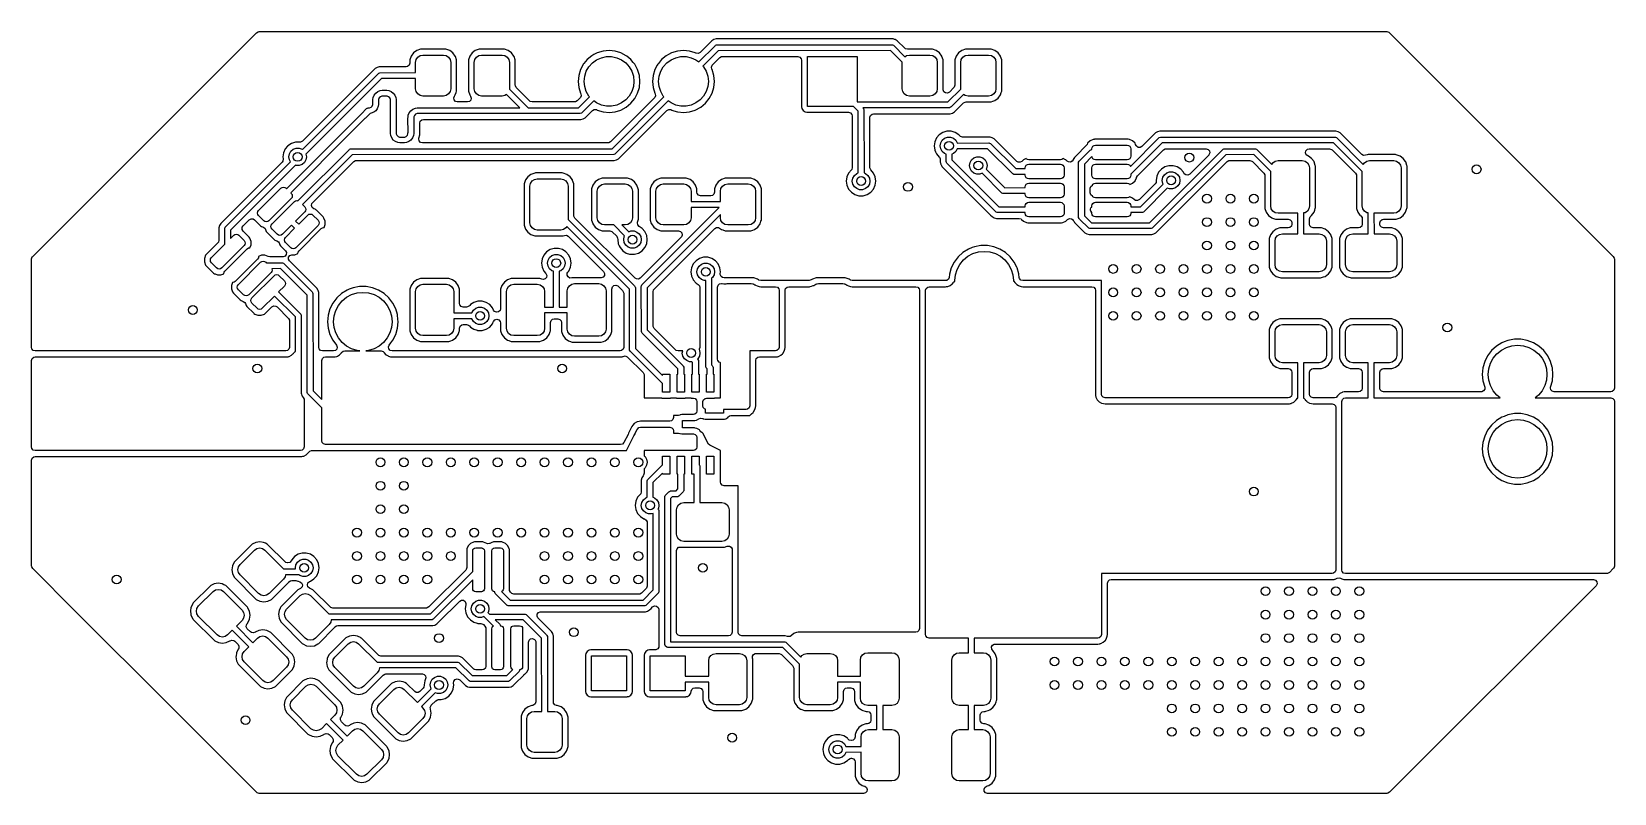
# Model space of a CAD drawing. Extents: x 162.5 to 216.5, y -91.5 to -65.5.
import ezdxf

# ---------------------------------------------------------------- set-up
doc = ezdxf.new("R2010")
doc.units = 0
doc.layers.add('BLACK', color=7, linetype='CONTINUOUS')

msp = doc.modelspace()

# ---------------------------------------------------------------- linework, layer by layer
at = {"layer": 'BLACK', "linetype": 'CONTINUOUS'}
for p, q in [((162.536819, -73.170995), (170.170995, -65.536819)), ((170.170995, -65.536819), (170.232318, -65.503334)), ((170.232318, -65.503334), (170.258676, -65.5005)), ((170.258676, -65.5005), (208.741324, -65.5005)), ((185.705486, -65.809542), (185.304326, -66.210701)), ((185.705489, -65.80954), (185.705486, -65.809542)), ((185.77401, -65.769978), (185.705489, -65.80954)), ((185.850438, -65.7495), (185.77401, -65.769978)), ((185.929562, -65.7495), (185.850438, -65.7495)), ((191.889562, -65.7495), (185.929562, -65.7495)), ((191.940513, -65.763152), (191.889562, -65.7495)), ((191.96599, -65.769979), (191.940513, -65.763152)), ((191.965995, -65.769982), (191.96599, -65.769979)), ((192.034504, -65.809535), (191.965995, -65.769982)), ((192.034512, -65.809541), (192.034504, -65.809535)), ((192.28936, -66.064389), (192.034512, -65.809541)), ((208.741324, -65.5005), (208.808363, -65.520185)), ((208.808363, -65.520185), (208.829005, -65.536819)), ((208.829005, -65.536819), (216.463181, -73.170995)), ((175.447206, -66.337119), (175.402353, -66.465298)), ((175.447207, -66.337117), (175.447206, -66.337119)), ((175.52785, -66.22785), (175.447207, -66.337117)), ((175.637117, -66.147207), (175.52785, -66.22785)), ((175.61903, -66.454329), (175.673223, -66.373223)), ((175.637119, -66.147206), (175.637117, -66.147207)), ((175.765298, -66.102353), (175.637119, -66.147206)), ((175.673223, -66.373223), (175.754329, -66.31903)), ((175.754329, -66.31903), (175.85, -66.3)), ((175.7653, -66.102353), (175.765298, -66.102353)), ((175.79573, -66.0995), (175.7653, -66.102353)), ((175.795734, -66.0995), (175.79573, -66.0995)), ((176.604266, -66.0995), (175.795734, -66.0995)), ((175.85, -66.3), (176.55, -66.3)), ((176.55, -66.3), (176.645671, -66.31903)), ((176.60427, -66.0995), (176.604266, -66.0995)), ((176.6347, -66.102353), (176.60427, -66.0995)), ((176.76288, -66.147206), (176.6347, -66.102353)), ((176.645671, -66.31903), (176.726777, -66.373223)), ((176.726777, -66.373223), (176.78097, -66.454329)), ((176.762882, -66.147207), (176.76288, -66.147206)), ((176.87215, -66.22785), (176.762882, -66.147207)), ((176.952793, -66.337118), (176.87215, -66.22785)), ((176.958467, -66.353334), (176.952793, -66.337118)), ((176.997646, -66.465298), (176.958467, -66.353334)), ((177.447206, -66.337119), (177.402353, -66.465298)), ((177.447207, -66.337117), (177.447206, -66.337119)), ((177.52785, -66.22785), (177.447207, -66.337117)), ((177.637117, -66.147207), (177.52785, -66.22785)), ((177.61903, -66.454329), (177.673223, -66.373223)), ((177.637119, -66.147206), (177.637117, -66.147207)), ((177.765298, -66.102353), (177.637119, -66.147206)), ((177.673223, -66.373223), (177.754329, -66.31903)), ((177.754329, -66.31903), (177.85, -66.3)), ((177.7653, -66.102353), (177.765298, -66.102353)), ((177.79573, -66.0995), (177.7653, -66.102353)), ((177.795734, -66.0995), (177.79573, -66.0995)), ((178.604266, -66.0995), (177.795734, -66.0995)), ((177.85, -66.3), (178.55, -66.3)), ((178.55, -66.3), (178.645671, -66.31903)), ((178.60427, -66.0995), (178.604266, -66.0995)), ((178.6347, -66.102353), (178.60427, -66.0995)), ((178.76288, -66.147206), (178.6347, -66.102353)), ((178.645671, -66.31903), (178.726777, -66.373223)), ((178.726777, -66.373223), (178.78097, -66.454329)), ((178.762882, -66.147207), (178.76288, -66.147206)), ((178.87215, -66.22785), (178.762882, -66.147207)), ((178.952793, -66.337118), (178.87215, -66.22785)), ((178.958467, -66.353334), (178.952793, -66.337118)), ((178.997646, -66.465298), (178.958467, -66.353334)), ((181.613547, -66.322317), (181.453589, -66.453589)), ((181.613548, -66.322316), (181.613547, -66.322317)), ((181.61355, -66.322315), (181.613548, -66.322316)), ((181.685898, -66.283643), (181.61355, -66.322315)), ((181.796043, -66.224769), (181.685898, -66.283643)), ((181.775, -66.463878), (181.937336, -66.391602)), ((181.994067, -66.164699), (181.796043, -66.224769)), ((181.937336, -66.391602), (182.111151, -66.354656)), ((182.2, -66.144417), (181.994067, -66.164699)), ((182.111151, -66.354656), (182.288849, -66.354656)), ((182.405934, -66.164699), (182.2, -66.144417)), ((182.288849, -66.354656), (182.462664, -66.391602)), ((182.405934, -66.1647), (182.405932, -66.164699)), ((182.405932, -66.164699), (182.405934, -66.164699)), ((182.603954, -66.224768), (182.405934, -66.1647)), ((182.462664, -66.391602), (182.625, -66.463878)), ((182.78645, -66.322315), (182.603954, -66.224768)), ((182.804489, -66.337119), (182.78645, -66.322315)), ((182.94641, -66.453589), (182.804489, -66.337119)), ((184.153547, -66.322317), (183.993589, -66.453589)), ((184.153548, -66.322316), (184.153547, -66.322317)), ((184.15355, -66.322315), (184.153548, -66.322316)), ((184.225898, -66.283643), (184.15355, -66.322315)), ((184.336043, -66.224769), (184.225898, -66.283643)), ((184.315, -66.463878), (184.477336, -66.391602)), ((184.534067, -66.164699), (184.336043, -66.224769)), ((184.477336, -66.391602), (184.651151, -66.354656)), ((184.74, -66.144417), (184.534067, -66.164699)), ((184.651151, -66.354656), (184.828849, -66.354656)), ((184.945934, -66.164699), (184.74, -66.144417)), ((184.828849, -66.354656), (185.002664, -66.391602)), ((184.945934, -66.1647), (184.945932, -66.164699)), ((184.945932, -66.164699), (184.945934, -66.164699)), ((185.143954, -66.224768), (184.945934, -66.1647)), ((185.002664, -66.391602), (185.165, -66.463878)), ((185.143955, -66.224768), (185.143954, -66.224768)), ((185.143956, -66.224769), (185.143955, -66.224768)), ((185.158193, -66.232379), (185.143956, -66.224769)), ((185.173311, -66.239202), (185.158193, -66.232379)), ((185.243003, -66.244186), (185.173311, -66.239202)), ((185.304326, -66.210701), (185.243003, -66.244186)), ((185.26404, -66.535835), (185.81929, -65.979289)), ((185.928821, -66.149987), (185.404915, -66.675117)), ((185.729298, -66.635672), (185.978152, -66.386819)), ((185.81929, -65.979289), (185.834443, -65.966852)), ((185.834443, -65.966852), (185.870491, -65.951921)), ((185.870491, -65.951921), (191.85, -65.95)), ((191.806754, -66.148099), (185.928821, -66.149987)), ((185.978152, -66.386819), (186.039475, -66.353334)), ((186.039475, -66.353334), (186.065833, -66.3505)), ((186.065833, -66.3505), (188.6455, -66.3505)), ((188.6455, -66.3505), (188.712539, -66.370185)), ((188.712539, -66.370185), (188.758294, -66.422989)), ((188.97, -68.05), (188.97, -66.35)), ((188.97, -66.35), (190.67, -66.35)), ((190.67, -66.35), (190.67, -67.901879)), ((192.20162, -66.541853), (191.806754, -66.148099)), ((191.85, -65.95), (191.869509, -65.951921)), ((191.869509, -65.951921), (191.905557, -65.966853)), ((191.905557, -65.966853), (192.297085, -66.357278)), ((192.320024, -66.086822), (192.28936, -66.064389)), ((192.297085, -66.357278), (192.354329, -66.31903)), ((192.388607, -66.100167), (192.320024, -66.086822)), ((192.354329, -66.31903), (192.45, -66.3)), ((192.395727, -66.0995), (192.388607, -66.100167)), ((192.395734, -66.0995), (192.395727, -66.0995)), ((193.204266, -66.0995), (192.395734, -66.0995)), ((192.45, -66.3), (193.15, -66.3)), ((193.15, -66.3), (193.245671, -66.31903)), ((193.20427, -66.0995), (193.204266, -66.0995)), ((193.2347, -66.102353), (193.20427, -66.0995)), ((193.36288, -66.147206), (193.2347, -66.102353)), ((193.245671, -66.31903), (193.326777, -66.373223)), ((193.326777, -66.373223), (193.38097, -66.454329)), ((193.362882, -66.147207), (193.36288, -66.147206)), ((193.47215, -66.22785), (193.362882, -66.147207)), ((193.552793, -66.337118), (193.47215, -66.22785)), ((193.558467, -66.353334), (193.552793, -66.337118)), ((193.597646, -66.465298), (193.558467, -66.353334)), ((194.047206, -66.337119), (194.002353, -66.465298)), ((194.047207, -66.337117), (194.047206, -66.337119)), ((194.12785, -66.22785), (194.047207, -66.337117)), ((194.237117, -66.147207), (194.12785, -66.22785)), ((194.21903, -66.454329), (194.273223, -66.373223)), ((194.237119, -66.147206), (194.237117, -66.147207)), ((194.365298, -66.102353), (194.237119, -66.147206)), ((194.273223, -66.373223), (194.354329, -66.31903)), ((194.354329, -66.31903), (194.45, -66.3)), ((194.3653, -66.102353), (194.365298, -66.102353)), ((194.39573, -66.0995), (194.3653, -66.102353)), ((194.395734, -66.0995), (194.39573, -66.0995)), ((195.204266, -66.0995), (194.395734, -66.0995)), ((194.45, -66.3), (195.15, -66.3)), ((195.15, -66.3), (195.245671, -66.31903)), ((195.20427, -66.0995), (195.204266, -66.0995)), ((195.2347, -66.102353), (195.20427, -66.0995)), ((195.36288, -66.147206), (195.2347, -66.102353)), ((195.245671, -66.31903), (195.326777, -66.373223)), ((195.326777, -66.373223), (195.38097, -66.454329)), ((195.362882, -66.147207), (195.36288, -66.147206)), ((195.47215, -66.22785), (195.362882, -66.147207)), ((195.552793, -66.337118), (195.47215, -66.22785)), ((195.558467, -66.353334), (195.552793, -66.337118)), ((195.597646, -66.465298), (195.558467, -66.353334)), ((174.215487, -66.759541), (171.736112, -69.238916)), ((171.736307, -69.524798), (174.329289, -66.929289)), ((174.215495, -66.759535), (174.215487, -66.759541)), ((174.284004, -66.719982), (174.215495, -66.759535)), ((174.284009, -66.719979), (174.284004, -66.719982)), ((174.322224, -66.709739), (174.284009, -66.719979)), ((174.360438, -66.6995), (174.322224, -66.709739)), ((174.329289, -66.929289), (174.344443, -66.916853)), ((174.344443, -66.916853), (174.344445, -66.916852)), ((174.344445, -66.916852), (174.380491, -66.901921)), ((175.2755, -66.6995), (174.360438, -66.6995)), ((174.380491, -66.901921), (175.6, -66.900633)), ((175.327011, -66.688294), (175.2755, -66.6995)), ((175.379815, -66.642539), (175.327011, -66.688294)), ((175.3995, -66.5755), (175.379815, -66.642539)), ((175.402353, -66.4653), (175.3995, -66.49573)), ((175.3995, -66.49573), (175.3995, -66.5755)), ((175.402353, -66.465298), (175.402353, -66.4653)), ((175.6, -66.55), (175.61903, -66.454329)), ((175.6, -66.900633), (175.6, -66.55)), ((176.78097, -66.454329), (176.8, -66.55)), ((176.8, -66.55), (176.8, -67.45)), ((176.997646, -66.4653), (176.997646, -66.465298)), ((177.0005, -66.49573), (176.997646, -66.4653)), ((177.0005, -67.504269), (177.0005, -66.49573)), ((177.402353, -66.4653), (177.3995, -66.49573)), ((177.3995, -66.49573), (177.3995, -67.504269)), ((177.402353, -66.465298), (177.402353, -66.4653)), ((177.6, -66.55), (177.61903, -66.454329)), ((177.6, -67.45), (177.6, -66.55)), ((178.78097, -66.454329), (178.8, -66.55)), ((178.8, -66.55), (178.8, -67.45)), ((178.997646, -66.4653), (178.997646, -66.465298)), ((179.0005, -66.49573), (178.997646, -66.4653)), ((179.0005, -67.324167), (179.0005, -66.49573)), ((181.224769, -66.796043), (181.164699, -66.994067)), ((181.303113, -66.649475), (181.224769, -66.796043)), ((181.322315, -66.61355), (181.303113, -66.649475)), ((181.343158, -66.588152), (181.322315, -66.61355)), ((181.453589, -66.453589), (181.343158, -66.588152)), ((181.368575, -67.023275), (181.423486, -66.854274)), ((181.423486, -66.854274), (181.512336, -66.700383)), ((181.512336, -66.700383), (181.631239, -66.568327)), ((181.631239, -66.568327), (181.775, -66.463878)), ((182.625, -66.463878), (182.768761, -66.568327)), ((182.768761, -66.568327), (182.887664, -66.700383)), ((182.887664, -66.700383), (182.976514, -66.854274)), ((183.025702, -66.550209), (182.94641, -66.453589)), ((182.976514, -66.854274), (183.031425, -67.023275)), ((183.077685, -66.61355), (183.025702, -66.550209)), ((183.175232, -66.796046), (183.077685, -66.61355)), ((183.2353, -66.994066), (183.175232, -66.796046)), ((183.764769, -66.796043), (183.704699, -66.994067)), ((183.843113, -66.649475), (183.764769, -66.796043)), ((183.862315, -66.61355), (183.843113, -66.649475)), ((183.883158, -66.588152), (183.862315, -66.61355)), ((183.993589, -66.453589), (183.883158, -66.588152)), ((183.908575, -67.023275), (183.963486, -66.854274)), ((183.963486, -66.854274), (184.052336, -66.700383)), ((184.052336, -66.700383), (184.171239, -66.568327)), ((184.171239, -66.568327), (184.315, -66.463878)), ((185.165, -66.463878), (185.26404, -66.535835)), ((185.404915, -66.675117), (185.427664, -66.700383)), ((185.427664, -66.700383), (185.516514, -66.854274)), ((185.516514, -66.854274), (185.571425, -67.023275)), ((185.693379, -66.713404), (185.718379, -66.64816)), ((185.70762, -66.781806), (185.693379, -66.713404)), ((185.715232, -66.796046), (185.70762, -66.781806)), ((185.7753, -66.994066), (185.715232, -66.796046)), ((185.718379, -66.64816), (185.729298, -66.635672)), ((188.758294, -66.422989), (188.7695, -66.4745)), ((188.7695, -66.4745), (188.7695, -68.069752)), ((192.2, -66.55), (192.20162, -66.541853)), ((192.2, -67.45), (192.2, -66.55)), ((193.38097, -66.454329), (193.4, -66.55)), ((193.4, -66.55), (193.4, -67.45)), ((193.597646, -66.4653), (193.597646, -66.465298)), ((193.6005, -66.49573), (193.597646, -66.4653)), ((193.6005, -67.475167), (193.6005, -66.49573)), ((194.002353, -66.4653), (193.9995, -66.49573)), ((193.9995, -66.49573), (193.9995, -67.324167)), ((194.002353, -66.465298), (194.002353, -66.4653)), ((194.2, -66.55), (194.21903, -66.454329)), ((194.2, -67.45), (194.2, -66.55)), ((195.38097, -66.454329), (195.4, -66.55)), ((195.4, -66.55), (195.4, -67.45)), ((195.597646, -66.4653), (195.597646, -66.465298)), ((195.6005, -66.49573), (195.597646, -66.4653)), ((195.6005, -67.504269), (195.6005, -66.49573)), ((174.438788, -67.099959), (171.859215, -69.682046)), ((175.6, -67.098733), (174.438788, -67.099959)), ((175.6, -67.45), (175.6, -67.098733)), ((175.61903, -67.545671), (175.6, -67.45)), ((176.8, -67.45), (176.78097, -67.545671)), ((177.61903, -67.545671), (177.6, -67.45)), ((178.8, -67.45), (178.798327, -67.458409)), ((178.798327, -67.458409), (179.441438, -68.100083)), ((179.003334, -67.350525), (179.0005, -67.324167)), ((179.036819, -67.411848), (179.003334, -67.350525)), ((179.488152, -67.863181), (179.036819, -67.411848)), ((181.164699, -66.994067), (181.144417, -67.2)), ((181.144417, -67.2), (181.164699, -67.405932)), ((181.164699, -67.405932), (181.1647, -67.405934)), ((181.1647, -67.405934), (181.222456, -67.596333)), ((181.35, -67.2), (181.368575, -67.023275)), ((181.368575, -67.376725), (181.35, -67.2)), ((181.423486, -67.545726), (181.368575, -67.376725)), ((183.031425, -67.376725), (182.976514, -67.545726)), ((183.031425, -67.023275), (183.05, -67.2)), ((183.05, -67.2), (183.031425, -67.376725)), ((183.175232, -67.603954), (183.2353, -67.405934)), ((183.255583, -67.2), (183.2353, -66.994066)), ((183.2353, -67.405934), (183.255583, -67.2)), ((183.704699, -66.994067), (183.684417, -67.2)), ((183.684417, -67.2), (183.704699, -67.405932)), ((183.704699, -67.405932), (183.7047, -67.405934)), ((183.7047, -67.405934), (183.762456, -67.596333)), ((183.89, -67.2), (183.908575, -67.023275)), ((183.908575, -67.376725), (183.89, -67.2)), ((183.963486, -67.545726), (183.908575, -67.376725)), ((185.571425, -67.376725), (185.516514, -67.545726)), ((185.571425, -67.023275), (185.59, -67.2)), ((185.59, -67.2), (185.571425, -67.376725)), ((185.715232, -67.603954), (185.7753, -67.405934)), ((185.795583, -67.2), (185.7753, -66.994066)), ((185.7753, -67.405934), (185.795583, -67.2)), ((192.21903, -67.545671), (192.2, -67.45)), ((193.4, -67.45), (193.38097, -67.545671)), ((193.600816, -67.484013), (193.6005, -67.475167)), ((193.625233, -67.549477), (193.600816, -67.484013)), ((193.761153, -67.900023), (194.201658, -67.458336)), ((193.963181, -67.411848), (193.812181, -67.562848)), ((193.979815, -67.391206), (193.963181, -67.411848)), ((193.9995, -67.324167), (193.979815, -67.391206)), ((194.201658, -67.458336), (194.2, -67.45)), ((195.4, -67.45), (195.38097, -67.545671)), ((174.118686, -68.039304), (174.14, -67.987848)), ((174.14, -67.84), (174.141921, -67.820491)), ((174.141571, -67.954134), (174.14, -67.84)), ((174.14, -67.96), (174.141571, -67.954134)), ((174.14, -67.987848), (174.14, -67.96)), ((174.141921, -67.820491), (174.142869, -67.8182)), ((174.142869, -67.8182), (174.151585, -67.752002)), ((174.151585, -67.752002), (174.185551, -67.67)), ((174.185551, -67.67), (174.239584, -67.599584)), ((174.239584, -67.599584), (174.31, -67.545551)), ((174.31, -67.545551), (174.392002, -67.511585)), ((174.33713, -67.981799), (174.328415, -68.047998)), ((174.338079, -67.979509), (174.33713, -67.981799)), ((174.34, -67.96), (174.338079, -67.979509)), ((174.34, -67.84), (174.338428, -67.845865)), ((174.338428, -67.845865), (174.34, -67.96)), ((174.361314, -67.760696), (174.34, -67.812152)), ((174.34, -67.812152), (174.34, -67.84)), ((174.400696, -67.721314), (174.361314, -67.760696)), ((174.392002, -67.511585), (174.4582, -67.502869)), ((174.452152, -67.7), (174.400696, -67.721314)), ((174.48, -67.7), (174.452152, -67.7)), ((174.4582, -67.502869), (174.460491, -67.501921)), ((174.460491, -67.501921), (174.465982, -67.501845)), ((174.465982, -67.501845), (174.48, -67.5)), ((174.48, -67.5), (174.485865, -67.501571)), ((174.594134, -67.698428), (174.48, -67.7)), ((174.485865, -67.501571), (174.6, -67.5)), ((174.6, -67.7), (174.594134, -67.698428)), ((174.6, -67.5), (174.619509, -67.501921)), ((174.627848, -67.7), (174.6, -67.7)), ((174.619509, -67.501921), (174.621799, -67.502869)), ((174.621799, -67.502869), (174.687998, -67.511585)), ((174.679304, -67.721314), (174.627848, -67.7)), ((174.718686, -67.760696), (174.679304, -67.721314)), ((174.687998, -67.511585), (174.77, -67.545551)), ((174.74, -67.812152), (174.718686, -67.760696)), ((174.74, -67.84), (174.74, -67.812152)), ((174.741449, -67.945277), (174.74, -67.84)), ((174.74, -67.96), (174.741449, -67.945277)), ((174.741871, -68.953016), (174.74, -67.96)), ((174.77, -67.545551), (174.840416, -67.599584)), ((174.840416, -67.599584), (174.894449, -67.67)), ((174.894449, -67.67), (174.928415, -67.752002)), ((174.928415, -67.752002), (174.93713, -67.8182)), ((174.93713, -67.8182), (174.938079, -67.820491)), ((174.938079, -67.820491), (174.938154, -67.825982)), ((174.94, -67.96), (174.938151, -67.978776)), ((174.938151, -67.978776), (174.94, -68.96)), ((174.938154, -67.825982), (174.94, -67.84)), ((174.94, -67.84), (174.938428, -67.845865)), ((174.938428, -67.845865), (174.94, -67.96)), ((175.673223, -67.626777), (175.61903, -67.545671)), ((175.754329, -67.68097), (175.673223, -67.626777)), ((175.85, -67.7), (175.754329, -67.68097)), ((176.55, -67.7), (175.85, -67.7)), ((176.645671, -67.68097), (176.55, -67.7)), ((176.726777, -67.626777), (176.645671, -67.68097)), ((176.78097, -67.545671), (176.726777, -67.626777)), ((176.901053, -67.757853), (176.92402, -67.701868)), ((176.910997, -67.827011), (176.901053, -67.757853)), ((176.956752, -67.879815), (176.910997, -67.827011)), ((176.92402, -67.701868), (176.952793, -67.662882)), ((176.952793, -67.662882), (176.983369, -67.5755)), ((177.023791, -67.8995), (176.956752, -67.879815)), ((176.983369, -67.5755), (176.997646, -67.534701)), ((176.997646, -67.534699), (177.0005, -67.504269)), ((176.997646, -67.534701), (176.997646, -67.534699)), ((177.376209, -67.8995), (177.023791, -67.8995)), ((177.434895, -67.884734), (177.376209, -67.8995)), ((177.3995, -67.504269), (177.402353, -67.534699)), ((177.402353, -67.534699), (177.402353, -67.534701)), ((177.402353, -67.534701), (177.447206, -67.66288)), ((177.484635, -67.835665), (177.434895, -67.884734)), ((177.447206, -67.66288), (177.447207, -67.662882)), ((177.447207, -67.662882), (177.475979, -67.701867)), ((177.475979, -67.701867), (177.49995, -67.767495)), ((177.49995, -67.767495), (177.484635, -67.835665)), ((177.673223, -67.626777), (177.61903, -67.545671)), ((177.754329, -67.68097), (177.673223, -67.626777)), ((177.85, -67.7), (177.754329, -67.68097)), ((178.55, -67.7), (177.85, -67.7)), ((178.645671, -67.68097), (178.55, -67.7)), ((178.702714, -67.642854), (178.645671, -67.68097)), ((179.161115, -68.10023), (178.702714, -67.642854)), ((179.508794, -67.879815), (179.488152, -67.863181)), ((179.575833, -67.8995), (179.508794, -67.879815)), ((181.024167, -67.8995), (179.575833, -67.8995)), ((181.050526, -67.896666), (181.024167, -67.8995)), ((181.111849, -67.86318), (181.050526, -67.896666)), ((181.210702, -67.764325), (181.111849, -67.86318)), ((181.161131, -68.100046), (181.535182, -67.72499)), ((181.221619, -67.75184), (181.210702, -67.764325)), ((181.24662, -67.686596), (181.221619, -67.75184)), ((181.222456, -67.596333), (181.224769, -67.603956)), ((181.224769, -67.603956), (181.232379, -67.618193)), ((181.232379, -67.618193), (181.24662, -67.686596)), ((181.676081, -67.864252), (181.270711, -68.270711)), ((181.512336, -67.699617), (181.423486, -67.545726)), ((181.535182, -67.72499), (181.512336, -67.699617)), ((181.775, -67.936122), (181.676081, -67.864252)), ((181.937336, -68.008398), (181.775, -67.936122)), ((182.111151, -68.045344), (181.937336, -68.008398)), ((183.750701, -67.764326), (182.251848, -69.263181)), ((182.462664, -68.008398), (182.288849, -68.045344)), ((182.301237, -69.500008), (184.074744, -67.724504)), ((184.215533, -67.863855), (182.410711, -69.670711)), ((182.625, -67.936122), (182.462664, -68.008398)), ((182.768761, -67.831673), (182.625, -67.936122)), ((182.887664, -67.699617), (182.768761, -67.831673)), ((182.78645, -68.077685), (182.94641, -67.94641)), ((182.976514, -67.545726), (182.887664, -67.699617)), ((182.94641, -67.94641), (183.077685, -67.78645)), ((183.077685, -67.78645), (183.175232, -67.603954)), ((183.761619, -67.75184), (183.750701, -67.764326)), ((183.78662, -67.686596), (183.761619, -67.75184)), ((183.762456, -67.596333), (183.764769, -67.603956)), ((183.764769, -67.603956), (183.772379, -67.618193)), ((183.772379, -67.618193), (183.78662, -67.686596)), ((184.052336, -67.699617), (183.963486, -67.545726)), ((184.074744, -67.724504), (184.052336, -67.699617)), ((184.315, -67.936122), (184.215533, -67.863855)), ((184.477336, -68.008398), (184.315, -67.936122)), ((184.651151, -68.045344), (184.477336, -68.008398)), ((185.002664, -68.008398), (184.828849, -68.045344)), ((185.165, -67.936122), (185.002664, -68.008398)), ((185.308761, -67.831673), (185.165, -67.936122)), ((185.427664, -67.699617), (185.308761, -67.831673)), ((185.32645, -68.077685), (185.48641, -67.94641)), ((185.516514, -67.545726), (185.427664, -67.699617)), ((185.48641, -67.94641), (185.617685, -67.78645)), ((185.617685, -67.78645), (185.715232, -67.603954)), ((190.67, -67.901879), (193.761153, -67.900023)), ((192.273223, -67.626777), (192.21903, -67.545671)), ((192.354329, -67.68097), (192.273223, -67.626777)), ((192.45, -67.7), (192.354329, -67.68097)), ((193.15, -67.7), (192.45, -67.7)), ((193.245671, -67.68097), (193.15, -67.7)), ((193.326777, -67.626777), (193.245671, -67.68097)), ((193.38097, -67.545671), (193.326777, -67.626777)), ((193.681166, -67.591349), (193.625233, -67.549477)), ((193.750858, -67.596333), (193.681166, -67.591349)), ((193.812181, -67.562848), (193.750858, -67.596333)), ((194.297367, -67.642909), (193.870711, -68.070711)), ((194.04046, -68.184511), (194.28936, -67.935609)), ((194.28936, -67.935609), (194.350683, -67.902125)), ((194.354329, -67.68097), (194.297367, -67.642909)), ((194.350683, -67.902125), (194.388619, -67.899833)), ((194.45, -67.7), (194.354329, -67.68097)), ((194.388619, -67.899833), (194.395731, -67.9005)), ((194.395731, -67.9005), (194.395734, -67.9005)), ((194.395734, -67.9005), (195.20427, -67.9005)), ((195.15, -67.7), (194.45, -67.7)), ((195.245671, -67.68097), (195.15, -67.7)), ((195.20427, -67.9005), (195.234699, -67.897646)), ((195.234699, -67.897646), (195.234701, -67.897646)), ((195.234701, -67.897646), (195.29879, -67.875219)), ((195.326777, -67.626777), (195.245671, -67.68097)), ((195.29879, -67.875219), (195.362882, -67.852793)), ((195.38097, -67.545671), (195.326777, -67.626777)), ((195.362882, -67.852793), (195.47215, -67.77215)), ((195.47215, -67.77215), (195.552793, -67.662882)), ((195.552793, -67.662882), (195.583369, -67.5755)), ((195.583369, -67.5755), (195.597646, -67.534701)), ((195.597646, -67.534699), (195.6005, -67.504269)), ((195.597646, -67.534701), (195.597646, -67.534699)), ((173.300662, -68.76048), (173.745981, -68.312598)), ((173.873112, -68.465746), (173.427784, -68.913638)), ((173.745981, -68.312598), (173.759156, -68.301784)), ((173.759156, -68.301784), (173.92929, -68.129289)), ((173.887403, -68.454019), (173.873112, -68.465746)), ((174.045179, -68.294052), (173.887403, -68.454019)), ((173.92929, -68.129289), (173.944443, -68.116852)), ((173.944443, -68.116852), (173.948031, -68.115365)), ((173.948031, -68.115365), (173.95, -68.113397)), ((173.95, -68.113397), (173.957885, -68.111284)), ((173.957885, -68.111284), (173.980491, -68.101921)), ((173.980491, -68.101921), (173.99283, -68.101921)), ((173.99283, -68.101921), (174, -68.1)), ((174, -68.1), (174.027848, -68.1)), ((174.027848, -68.1), (174.079304, -68.078686)), ((174.087998, -68.288415), (174.045179, -68.294052)), ((174.079304, -68.078686), (174.118686, -68.039304)), ((174.17, -68.254449), (174.087998, -68.288415)), ((174.240416, -68.200416), (174.17, -68.254449)), ((174.294449, -68.13), (174.240416, -68.200416)), ((174.328415, -68.047998), (174.294449, -68.13)), ((175.34, -68.44), (175.341921, -68.420491)), ((175.341827, -68.95318), (175.34, -68.44)), ((175.341921, -68.420491), (175.342869, -68.4182)), ((175.342869, -68.4182), (175.351585, -68.352002)), ((175.351585, -68.352002), (175.385551, -68.27)), ((175.385551, -68.27), (175.439584, -68.199584)), ((175.439584, -68.199584), (175.51, -68.145551)), ((175.51, -68.145551), (175.592002, -68.111585)), ((175.54, -68.44), (175.538172, -68.446819)), ((175.538172, -68.446819), (175.54, -68.96)), ((175.561314, -68.360696), (175.54, -68.412152)), ((175.54, -68.412152), (175.54, -68.44)), ((175.600696, -68.321314), (175.561314, -68.360696)), ((175.592002, -68.111585), (175.6582, -68.102869)), ((175.652152, -68.3), (175.600696, -68.321314)), ((175.68, -68.3), (175.652152, -68.3)), ((175.6582, -68.102869), (175.660491, -68.101921)), ((175.660491, -68.101921), (175.665982, -68.101845)), ((175.665982, -68.101845), (175.68, -68.1)), ((175.68, -68.1), (175.685865, -68.101571)), ((175.785277, -68.29855), (175.68, -68.3)), ((175.685865, -68.101571), (175.8, -68.1)), ((175.7405, -68.6245), (175.760185, -68.557461)), ((175.760185, -68.557461), (175.812989, -68.511706)), ((175.8, -68.3), (175.785277, -68.29855)), ((175.8, -68.1), (175.815632, -68.101539)), ((175.941705, -68.29846), (175.8, -68.3)), ((175.812989, -68.511706), (175.8645, -68.5005)), ((175.815632, -68.101539), (175.957338, -68.1)), ((175.8645, -68.5005), (181.23956, -68.5005)), ((175.957338, -68.3), (175.941705, -68.29846)), ((175.957338, -68.1), (175.97664, -68.1019)), ((179.381757, -68.298203), (175.957338, -68.3)), ((175.97664, -68.1019), (179.161115, -68.10023)), ((179.4, -68.3), (179.381757, -68.298203)), ((179.583675, -68.298392), (179.4, -68.3)), ((179.441438, -68.100083), (179.6, -68.1)), ((179.6, -68.3), (179.583675, -68.298392)), ((179.6, -68.1), (179.619044, -68.101875)), ((181.219509, -68.298079), (179.6, -68.3)), ((179.619044, -68.101875), (181.161131, -68.100046)), ((181.255557, -68.283147), (181.219509, -68.298079)), ((181.23956, -68.5005), (181.239562, -68.5005)), ((181.239562, -68.5005), (181.315989, -68.480021)), ((181.270711, -68.270711), (181.255557, -68.283147)), ((181.315989, -68.480021), (181.384511, -68.44046)), ((181.384511, -68.44046), (181.44046, -68.384511)), ((181.44046, -68.384511), (181.635672, -68.189297)), ((181.635672, -68.189297), (181.696995, -68.155813)), ((181.696995, -68.155813), (181.766686, -68.160797)), ((181.766686, -68.160797), (181.781805, -68.16762)), ((181.781805, -68.16762), (181.796046, -68.175232)), ((181.796046, -68.175232), (181.994066, -68.2353)), ((181.994066, -68.2353), (181.994065, -68.2353)), ((181.994065, -68.2353), (182.012529, -68.237118)), ((182.012529, -68.237118), (182.2, -68.255583)), ((182.288849, -68.045344), (182.111151, -68.045344)), ((182.2, -68.255583), (182.405934, -68.2353)), ((182.405934, -68.2353), (182.603954, -68.175232)), ((182.58046, -69.784511), (184.175673, -68.189296)), ((182.603954, -68.175232), (182.78645, -68.077685)), ((184.175673, -68.189296), (184.236994, -68.155813)), ((184.236994, -68.155813), (184.306685, -68.160797)), ((184.306685, -68.160797), (184.321804, -68.16762)), ((184.321804, -68.16762), (184.330493, -68.172264)), ((184.330493, -68.172264), (184.336046, -68.175232)), ((184.336046, -68.175232), (184.534066, -68.2353)), ((184.534066, -68.2353), (184.534065, -68.2353)), ((184.534065, -68.2353), (184.552529, -68.237118)), ((184.552529, -68.237118), (184.74, -68.255583)), ((184.828849, -68.045344), (184.651151, -68.045344)), ((184.74, -68.255583), (184.945934, -68.2353)), ((184.945934, -68.2353), (185.143954, -68.175232)), ((185.143954, -68.175232), (185.32645, -68.077685)), ((188.7695, -68.069752), (188.781131, -68.128229)), ((188.781131, -68.128229), (188.781132, -68.12823)), ((188.781132, -68.12823), (188.825447, -68.194552)), ((188.825447, -68.194552), (188.891769, -68.238867)), ((188.891769, -68.238867), (188.89177, -68.238868)), ((188.89177, -68.238868), (188.950247, -68.250499)), ((188.950247, -68.250499), (188.95025, -68.2505)), ((188.95025, -68.2505), (188.950252, -68.2505)), ((188.950252, -68.2505), (190.3755, -68.2505)), ((190.531185, -68.05), (188.97, -68.05)), ((190.3755, -68.2505), (190.442539, -68.270185)), ((190.442539, -68.270185), (190.488294, -68.322989)), ((190.488294, -68.322989), (190.4995, -68.3745)), ((190.4995, -68.3745), (190.4995, -70.13626)), ((190.537267, -68.056062), (190.531185, -68.05)), ((190.549289, -68.070711), (190.537267, -68.056062)), ((190.70003, -68.219354), (190.549289, -68.070711)), ((190.701686, -70.32138), (190.70003, -68.219354)), ((193.819509, -68.098079), (190.861143, -68.099855)), ((190.861143, -68.099855), (190.87071, -68.109289)), ((190.87071, -68.109289), (190.883147, -68.124442)), ((190.883147, -68.124442), (190.885449, -68.13)), ((190.885449, -68.13), (190.898079, -68.160491)), ((190.898079, -68.160491), (190.899781, -70.321914)), ((191.1005, -68.4245), (191.120185, -68.357461)), ((191.1005, -69.4), (191.1005, -68.4245)), ((191.120185, -68.357461), (191.172989, -68.311706)), ((191.172989, -68.311706), (191.2245, -68.3005)), ((191.2245, -68.3005), (193.83956, -68.3005)), ((193.855557, -68.083147), (193.819509, -68.098079)), ((193.83956, -68.3005), (193.839562, -68.3005)), ((193.839562, -68.3005), (193.915989, -68.280021)), ((193.870711, -68.070711), (193.855557, -68.083147)), ((193.915989, -68.280021), (193.984511, -68.24046)), ((193.984511, -68.24046), (194.04046, -68.184511)), ((171.198851, -70.861934), (173.286362, -68.772217)), ((173.412797, -68.925936), (171.338921, -71.002004)), ((173.286362, -68.772217), (173.300662, -68.76048)), ((173.427784, -68.913638), (173.412797, -68.925936)), ((174.74, -68.96), (174.741871, -68.953016)), ((174.741911, -68.97452), (174.74, -68.96)), ((174.741921, -68.979509), (174.741911, -68.97452)), ((174.742869, -68.981799), (174.741921, -68.979509)), ((174.751585, -69.047998), (174.742869, -68.981799)), ((174.785551, -69.13), (174.751585, -69.047998)), ((174.94, -68.96), (174.94, -68.987848)), ((174.94, -68.987848), (174.961314, -69.039304)), ((174.961314, -69.039304), (175.000696, -69.078686)), ((175.000696, -69.078686), (175.052152, -69.1)), ((175.052152, -69.1), (175.08, -69.1)), ((175.08, -69.1), (175.085865, -69.101571)), ((175.085865, -69.101571), (175.2, -69.1)), ((175.2, -69.1), (175.227848, -69.1)), ((175.227848, -69.1), (175.279304, -69.078686)), ((175.279304, -69.078686), (175.318686, -69.039304)), ((175.318686, -69.039304), (175.34, -68.987848)), ((175.34, -68.96), (175.341827, -68.95318)), ((175.34, -68.987848), (175.34, -68.96)), ((175.528415, -69.047998), (175.494449, -69.13)), ((175.53713, -68.981799), (175.528415, -69.047998)), ((175.538079, -68.979509), (175.53713, -68.981799)), ((175.54, -68.96), (175.538079, -68.979509)), ((175.713397, -69.139645), (175.7405, -69.0209)), ((175.7405, -68.912405), (175.7405, -68.6245)), ((175.7405, -68.96), (175.7405, -68.912405)), ((175.7405, -69.0209), (175.7405, -68.96)), ((193.468873, -69.017856), (193.374623, -69.126626)), ((193.589949, -68.940045), (193.468873, -69.017856)), ((193.728036, -68.8995), (193.589949, -68.940045)), ((193.65, -69.140192), (193.747906, -69.104558)), ((193.728039, -68.8995), (193.728036, -68.8995)), ((193.871961, -68.8995), (193.728039, -68.8995)), ((193.747906, -69.104558), (193.852094, -69.104558)), ((193.852094, -69.104558), (193.95, -69.140192)), ((193.871963, -68.8995), (193.871961, -68.8995)), ((194.01005, -68.940045), (193.871963, -68.8995)), ((194.010051, -68.940046), (194.010049, -68.940045)), ((194.010049, -68.940045), (194.01005, -68.940045)), ((194.010053, -68.940047), (194.010051, -68.940046)), ((194.131128, -69.017857), (194.010053, -68.940047)), ((194.164788, -69.056703), (194.131128, -69.017857)), ((194.191462, -69.079815), (194.164788, -69.056703)), ((194.258501, -69.0995), (194.191462, -69.079815)), ((195.19956, -69.0995), (194.258501, -69.0995)), ((195.199562, -69.0995), (195.19956, -69.0995)), ((195.237775, -69.109739), (195.199562, -69.0995)), ((195.275991, -69.119979), (195.237775, -69.109739)), ((200.844992, -68.959542), (200.381754, -69.422779)), ((200.844995, -68.95954), (200.844992, -68.959542)), ((200.913516, -68.919978), (200.844995, -68.95954)), ((200.989944, -68.8995), (200.913516, -68.919978)), ((200.958796, -69.129289), (200.973949, -69.116852)), ((200.973949, -69.116852), (201.009997, -69.101921)), ((201.069068, -68.8995), (200.989944, -68.8995)), ((201.009997, -69.101921), (206.962498, -69.1)), ((207.00206, -68.8995), (201.069068, -68.8995)), ((206.962498, -69.1), (206.982007, -69.101921)), ((206.982007, -69.101921), (207.018055, -69.116853)), ((207.078487, -68.919979), (207.00206, -68.8995)), ((207.018055, -69.116853), (207.934268, -70.031525)), ((207.145905, -68.958903), (207.078487, -68.919979)), ((207.145918, -68.958906), (207.145905, -68.958903)), ((207.145917, -68.958909), (207.145918, -68.958906)), ((207.145926, -68.958915), (207.145917, -68.958909)), ((207.147009, -68.95954), (207.145926, -68.958915)), ((207.147012, -68.959543), (207.147009, -68.95954)), ((207.880216, -69.692747), (207.147012, -68.959543)), ((171.090569, -69.633278), (171.070088, -69.775735)), ((171.150357, -69.502363), (171.090569, -69.633278)), ((171.150358, -69.502361), (171.150357, -69.502363)), ((171.232025, -69.408112), (171.150358, -69.502361)), ((171.244607, -69.393592), (171.232025, -69.408112)), ((171.244608, -69.393591), (171.244607, -69.393591)), ((171.244607, -69.393591), (171.244607, -69.393592)), ((171.365684, -69.31578), (171.244608, -69.393591)), ((171.293827, -69.673129), (171.345922, -69.582899)), ((171.345922, -69.582899), (171.425735, -69.515927)), ((171.503771, -69.275235), (171.365684, -69.31578)), ((171.425735, -69.515927), (171.523641, -69.480293)), ((171.648431, -69.275235), (171.503771, -69.275235)), ((171.523641, -69.480293), (171.627829, -69.480293)), ((171.587429, -71.273347), (173.329289, -69.529289)), ((171.627829, -69.480293), (171.725735, -69.515927)), ((171.674789, -69.272401), (171.648431, -69.275235)), ((171.736112, -69.238916), (171.674789, -69.272401)), ((171.725735, -69.515927), (171.736307, -69.524798)), ((173.329289, -69.529289), (173.344443, -69.516853)), ((173.344443, -69.516853), (173.380491, -69.501921)), ((173.380491, -69.501921), (182.301237, -69.500008)), ((174.839584, -69.200416), (174.785551, -69.13)), ((174.91, -69.254449), (174.839584, -69.200416)), ((174.992002, -69.288415), (174.91, -69.254449)), ((175.0582, -69.29713), (174.992002, -69.288415)), ((175.060491, -69.298079), (175.0582, -69.29713)), ((175.08, -69.3), (175.060491, -69.298079)), ((175.194134, -69.298428), (175.08, -69.3)), ((175.2, -69.3), (175.194134, -69.298428)), ((175.214017, -69.298154), (175.2, -69.3)), ((175.219509, -69.298079), (175.214017, -69.298154)), ((175.221799, -69.29713), (175.219509, -69.298079)), ((175.287998, -69.288415), (175.221799, -69.29713)), ((175.37, -69.254449), (175.287998, -69.288415)), ((175.440416, -69.200416), (175.37, -69.254449)), ((175.494449, -69.13), (175.440416, -69.200416)), ((175.709485, -69.157853), (175.712251, -69.146525)), ((175.719429, -69.227011), (175.709485, -69.157853)), ((175.711847, -69.146433), (175.713395, -69.139647)), ((175.712251, -69.146525), (175.711847, -69.146433)), ((175.713395, -69.139647), (175.713397, -69.139645)), ((175.765184, -69.279815), (175.719429, -69.227011)), ((175.832223, -69.2995), (175.765184, -69.279815)), ((182.164167, -69.2995), (175.832223, -69.2995)), ((182.190525, -69.296666), (182.164167, -69.2995)), ((182.251848, -69.263181), (182.190525, -69.296666)), ((191.1005, -70.13626), (191.1005, -69.4)), ((193.314834, -69.257543), (193.294353, -69.4)), ((193.294353, -69.4), (193.314834, -69.542456)), ((193.374622, -69.126628), (193.314834, -69.257543)), ((193.314834, -69.542456), (193.342957, -69.604035)), ((193.342957, -69.604035), (193.374623, -69.673373)), ((193.374623, -69.126626), (193.374622, -69.126628)), ((193.5, -69.4), (193.518092, -69.297394)), ((193.518092, -69.502606), (193.5, -69.4)), ((193.518092, -69.297394), (193.570187, -69.207164)), ((193.570187, -69.592836), (193.518092, -69.502606)), ((193.570187, -69.207164), (193.65, -69.140192)), ((193.65, -69.659808), (193.570187, -69.592836)), ((193.95, -69.140192), (194.029813, -69.207164)), ((194.029813, -69.592836), (193.95, -69.659808)), ((194.029813, -69.207164), (194.081908, -69.297394)), ((194.081908, -69.502606), (194.029813, -69.592836)), ((194.081908, -69.297394), (194.082632, -69.3015)), ((194.082436, -69.499606), (194.081908, -69.502606)), ((195.116828, -69.498166), (194.082436, -69.499606)), ((194.082632, -69.3015), (195.16, -69.3)), ((195.979443, -70.358147), (195.116828, -69.498166)), ((195.16, -69.3), (195.179509, -69.301921)), ((195.179509, -69.301921), (195.215557, -69.316853)), ((195.215557, -69.316853), (196.078143, -70.176806)), ((195.275994, -69.119981), (195.275991, -69.119979)), ((195.316599, -69.143425), (195.275994, -69.119981)), ((195.316602, -69.143425), (195.316599, -69.143425)), ((195.316602, -69.143426), (195.316602, -69.143425)), ((195.344504, -69.159535), (195.316602, -69.143426)), ((195.344512, -69.159541), (195.344504, -69.159535)), ((196.112141, -69.92717), (195.344512, -69.159541)), ((198.482899, -69.39213), (198.135983, -69.739047)), ((198.237347, -69.92395), (198.604291, -69.554289)), ((198.507599, -69.356856), (198.482899, -69.39213)), ((198.529252, -69.310421), (198.507599, -69.356856)), ((198.61042, -69.229253), (198.529252, -69.310421)), ((198.604291, -69.554289), (198.619444, -69.541852)), ((198.714451, -69.180742), (198.61042, -69.229253)), ((198.619444, -69.541852), (198.655492, -69.526921)), ((198.655492, -69.526921), (198.675, -69.526866)), ((198.675, -69.5), (198.684515, -69.452165)), ((198.675, -69.526866), (198.675, -69.5)), ((198.684515, -69.452165), (198.711612, -69.411612)), ((198.711612, -69.411612), (198.752165, -69.384515)), ((198.714453, -69.180742), (198.714451, -69.180742)), ((198.714455, -69.180741), (198.714453, -69.180742)), ((198.746839, -69.176478), (198.714455, -69.180741)), ((198.761867, -69.1745), (198.746839, -69.176478)), ((198.752165, -69.384515), (198.8, -69.375)), ((199.913139, -69.1745), (198.761867, -69.1745)), ((198.8, -69.375), (199.875, -69.375)), ((199.875, -69.375), (199.922835, -69.384515)), ((199.960544, -69.18074), (199.913139, -69.1745)), ((199.922835, -69.384515), (199.963388, -69.411612)), ((199.960545, -69.180741), (199.960543, -69.18074)), ((199.960543, -69.18074), (199.960544, -69.18074)), ((200.064579, -69.229253), (199.960545, -69.180741)), ((199.963388, -69.411612), (199.990485, -69.452165)), ((199.989626, -70.10088), (200.958796, -69.129289)), ((199.990485, -69.452165), (200, -69.5)), ((200, -69.5), (200, -69.75)), ((201.068334, -69.299987), (200.025217, -70.345711)), ((200.145747, -69.310421), (200.064579, -69.229253)), ((200.1674, -69.356856), (200.145747, -69.310421)), ((200.181691, -69.387503), (200.1674, -69.356856)), ((200.194806, -69.409408), (200.181691, -69.387503)), ((200.250739, -69.45128), (200.194806, -69.409408)), ((200.227149, -70.427326), (201.117658, -69.536819)), ((200.320431, -69.456264), (200.250739, -69.45128)), ((200.381754, -69.422779), (200.320431, -69.456264)), ((200.636212, -72.025035), (203.129289, -69.529289)), ((206.919221, -69.298099), (201.068334, -69.299987)), ((201.117658, -69.536819), (201.178981, -69.503334)), ((201.178981, -69.503334), (201.205339, -69.5005)), ((201.205339, -69.5005), (202.575167, -69.5005)), ((202.575167, -69.5005), (202.642206, -69.520185)), ((202.642206, -69.520185), (202.687961, -69.572989)), ((202.697905, -69.642147), (202.66888, -69.705703)), ((202.687961, -69.572989), (202.697905, -69.642147)), ((203.129289, -69.529289), (203.144442, -69.516853)), ((203.144442, -69.516853), (203.155, -69.512479)), ((203.155, -69.512479), (203.180491, -69.501921)), ((203.180491, -69.501921), (204.237502, -69.5)), ((204.237502, -69.5), (204.257011, -69.501921)), ((204.257011, -69.501921), (204.293059, -69.516853)), ((204.293059, -69.516853), (204.809113, -70.031753)), ((205.964172, -69.635866), (205.977629, -69.567305)), ((205.989919, -69.700819), (205.964172, -69.635866)), ((205.977629, -69.567305), (206.026016, -69.516902)), ((206.026016, -69.516902), (206.08765, -69.5005)), ((206.08765, -69.5005), (206.786665, -69.5005)), ((206.786665, -69.5005), (206.853704, -69.520185)), ((206.853704, -69.520185), (206.874346, -69.536819)), ((206.874346, -69.536819), (207.663181, -70.325654)), ((207.9, -70.277227), (206.919221, -69.298099)), ((171.045227, -69.951982), (169.006821, -71.99039)), ((169.108185, -72.175293), (171.333645, -69.947308)), ((171.498896, -70.06217), (169.289561, -72.27401)), ((171.07034, -69.915814), (171.045227, -69.951982)), ((171.070088, -69.775735), (171.080284, -69.846655)), ((171.080284, -69.846655), (171.07034, -69.915814)), ((171.275735, -69.775735), (171.293827, -69.673129)), ((171.293827, -69.878341), (171.275735, -69.775735)), ((171.333645, -69.947308), (171.293827, -69.878341)), ((171.523641, -70.071177), (171.498896, -70.06217)), ((171.627829, -70.071177), (171.523641, -70.071177)), ((171.725735, -70.035543), (171.627829, -70.071177)), ((171.805548, -69.968571), (171.725735, -70.035543)), ((173.438768, -69.699991), (171.738911, -71.401994)), ((171.857643, -69.878341), (171.805548, -69.968571)), ((171.875735, -69.775735), (171.857643, -69.878341)), ((171.859215, -69.682046), (171.875735, -69.775735)), ((172.770975, -70.653996), (173.488152, -69.936819)), ((182.359509, -69.698079), (173.438768, -69.699991)), ((173.488152, -69.936819), (173.549475, -69.903334)), ((173.549475, -69.903334), (173.575833, -69.9005)), ((173.575833, -69.9005), (182.37956, -69.9005)), ((182.395557, -69.683147), (182.359509, -69.698079)), ((182.37956, -69.9005), (182.379562, -69.9005)), ((182.379562, -69.9005), (182.455989, -69.880021)), ((182.410711, -69.670711), (182.395557, -69.683147)), ((182.455989, -69.880021), (182.524511, -69.84046)), ((182.524511, -69.84046), (182.58046, -69.784511)), ((190.4995, -70.13626), (190.479815, -70.203299)), ((191.101762, -70.153906), (191.1005, -70.13626)), ((191.130787, -70.217462), (191.101762, -70.153906)), ((193.374623, -69.673373), (193.468872, -69.782143)), ((193.468872, -69.782143), (193.468875, -69.782144)), ((193.468875, -69.782144), (193.469213, -69.782535)), ((193.469213, -69.782535), (193.498238, -69.846091)), ((193.498238, -69.846091), (193.4995, -69.863738)), ((193.4995, -69.863738), (193.4995, -69.956419)), ((193.4995, -69.956419), (193.504345, -69.9745)), ((193.504345, -69.9745), (193.519979, -70.032847)), ((193.519979, -70.032847), (193.53049, -70.051052)), ((193.53049, -70.051052), (193.541002, -70.069259)), ((193.541002, -70.069259), (193.541003, -70.06926)), ((193.541003, -70.06926), (193.556283, -70.095728)), ((193.556283, -70.095728), (193.55954, -70.101368)), ((193.55954, -70.101368), (195.217683, -71.759511)), ((193.700996, -69.678368), (193.65, -69.659808)), ((193.701921, -69.936366), (193.700996, -69.678368)), ((193.716853, -69.972414), (193.701921, -69.936366)), ((193.729289, -69.987568), (193.716853, -69.972414)), ((195.402585, -71.658147), (193.729289, -69.987568)), ((193.95, -69.659808), (193.899145, -69.678317)), ((193.899145, -69.678317), (193.89986, -69.877941)), ((193.89986, -69.877941), (195.501366, -71.476846)), ((194.5, -70.068328), (194.518092, -69.965722)), ((194.518092, -70.170934), (194.5, -70.068328)), ((194.518092, -69.965722), (194.570187, -69.875492)), ((194.570187, -70.261164), (194.518092, -70.170934)), ((194.570187, -69.875492), (194.65, -69.80852)), ((194.65, -69.80852), (194.747906, -69.772886)), ((194.747906, -69.772886), (194.852094, -69.772886)), ((194.852094, -69.772886), (194.95, -69.80852)), ((194.95, -69.80852), (195.029813, -69.875492)), ((195.029813, -69.875492), (195.081908, -69.965722)), ((195.081908, -70.170934), (195.067289, -70.196253)), ((195.067289, -70.196253), (195.699844, -70.826836)), ((195.081908, -69.965722), (195.1, -70.068328)), ((195.1, -70.068328), (195.081908, -70.170934)), ((196.078143, -70.176806), (196.4, -70.176215)), ((196.156487, -69.95567), (196.112141, -69.92717)), ((196.226179, -69.960655), (196.156487, -69.95567)), ((196.287502, -69.927171), (196.226179, -69.960655)), ((196.33542, -69.879253), (196.287502, -69.927171)), ((196.433391, -69.833567), (196.33542, -69.879253)), ((196.4, -70.15), (196.409515, -70.102165)), ((196.4, -70.176215), (196.4, -70.15)), ((196.409515, -70.102165), (196.436612, -70.061612)), ((196.436612, -69.838388), (196.433391, -69.833567)), ((196.477165, -69.865485), (196.436612, -69.838388)), ((196.436612, -70.061612), (196.477165, -70.034515)), ((196.525, -69.875), (196.477165, -69.865485)), ((196.477165, -70.034515), (196.525, -70.025)), ((197.6, -69.875), (196.525, -69.875)), ((196.525, -70.025), (197.6, -70.025)), ((197.647835, -69.865485), (197.6, -69.875)), ((197.6, -70.025), (197.647835, -70.034515)), ((197.688388, -69.838388), (197.647835, -69.865485)), ((197.647835, -70.034515), (197.688388, -70.061612)), ((197.691608, -69.833568), (197.688388, -69.838388)), ((197.688388, -70.061612), (197.715485, -70.102165)), ((197.771578, -69.870859), (197.691608, -69.833568)), ((197.715485, -70.102165), (197.725, -70.15)), ((197.725, -70.15), (197.725, -70.4)), ((197.789579, -69.879253), (197.771578, -69.870859)), ((197.832259, -69.921933), (197.789579, -69.879253)), ((197.871119, -69.948237), (197.832259, -69.921933)), ((197.940494, -69.956537), (197.871119, -69.948237)), ((198.003343, -69.926012), (197.940494, -69.956537)), ((198.036965, -69.870859), (198.003343, -69.926012)), ((198.037364, -69.871025), (198.036965, -69.870859)), ((198.038422, -69.868468), (198.037364, -69.871025)), ((198.039712, -69.866354), (198.038422, -69.868468)), ((198.040469, -69.863526), (198.039712, -69.866354)), ((198.040476, -69.863511), (198.040469, -69.863526)), ((198.080029, -69.795002), (198.040476, -69.863511)), ((198.080035, -69.794994), (198.080029, -69.795002)), ((198.135983, -69.739047), (198.080035, -69.794994)), ((198.220494, -69.979507), (198.222415, -69.959998)), ((198.222415, -71.844509), (198.220494, -69.979507)), ((198.222415, -69.959998), (198.237347, -69.92395)), ((198.677373, -69.76193), (198.418637, -70.022582)), ((198.418637, -70.022582), (198.420453, -71.785872)), ((198.675, -70.15), (198.684515, -70.102165)), ((198.675, -70.4), (198.675, -70.15)), ((198.684515, -69.797835), (198.677373, -69.76193)), ((198.711612, -69.838388), (198.684515, -69.797835)), ((198.684515, -70.102165), (198.711612, -70.061612)), ((198.752165, -69.865485), (198.711612, -69.838388)), ((198.711612, -70.061612), (198.752165, -70.034515)), ((198.8, -69.875), (198.752165, -69.865485)), ((198.752165, -70.034515), (198.8, -70.025)), ((199.875, -69.875), (198.8, -69.875)), ((198.8, -70.025), (199.875, -70.025)), ((199.922835, -69.865485), (199.875, -69.875)), ((199.875, -70.025), (199.922835, -70.034515)), ((199.963388, -69.838388), (199.922835, -69.865485)), ((199.922835, -70.034515), (199.963388, -70.061612)), ((199.990485, -69.797835), (199.963388, -69.838388)), ((199.963388, -70.061612), (199.989626, -70.10088)), ((200, -69.75), (199.990485, -69.797835)), ((203.238823, -69.699929), (200.745711, -72.195711)), ((200.91546, -72.309511), (203.288152, -69.936819)), ((201.044608, -70.193591), (200.950358, -70.302361)), ((201.165684, -70.11578), (201.044608, -70.193591)), ((201.303771, -70.075235), (201.165684, -70.11578)), ((201.303774, -70.075235), (201.303771, -70.075235)), ((201.447696, -70.075235), (201.303774, -70.075235)), ((201.447698, -70.075235), (201.447696, -70.075235)), ((201.585785, -70.11578), (201.447698, -70.075235)), ((201.585786, -70.115781), (201.585784, -70.11578)), ((201.585784, -70.11578), (201.585785, -70.11578)), ((201.585788, -70.115782), (201.585786, -70.115781)), ((201.706863, -70.193592), (201.585788, -70.115782)), ((201.801112, -70.302362), (201.706863, -70.193592)), ((202.662848, -69.712181), (202.012531, -70.362496)), ((202.66888, -69.705703), (202.662848, -69.712181)), ((204.194334, -69.698192), (203.238823, -69.699929)), ((203.288152, -69.936819), (203.349475, -69.903334)), ((203.349475, -69.903334), (203.375833, -69.9005)), ((203.375833, -69.9005), (204.061669, -69.9005)), ((204.061669, -69.9005), (204.128708, -69.920185)), ((204.128708, -69.920185), (204.14935, -69.936819)), ((204.14935, -69.936819), (204.538181, -70.32565)), ((204.775, -70.27756), (204.194334, -69.698192)), ((204.809113, -70.031753), (204.848223, -69.973221)), ((204.848223, -69.973221), (204.929329, -69.919028)), ((204.929329, -69.919028), (205.025, -69.899998)), ((205.025, -69.899998), (205.85, -69.899998)), ((205.85, -69.899998), (205.945671, -69.919028)), ((205.945671, -69.919028), (206.026777, -69.973221)), ((206.046695, -69.741541), (205.989919, -69.700819)), ((206.026777, -69.973221), (206.08097, -70.054327)), ((206.06288, -69.747204), (206.046695, -69.741541)), ((206.062882, -69.747205), (206.06288, -69.747204)), ((206.17215, -69.827848), (206.062882, -69.747205)), ((206.08097, -70.054327), (206.1, -70.149998)), ((206.1, -70.149998), (206.1, -71.449998)), ((206.252793, -69.937116), (206.17215, -69.827848)), ((206.253783, -69.939945), (206.252793, -69.937116)), ((206.297646, -70.065296), (206.253783, -69.939945)), ((206.297646, -70.065298), (206.297646, -70.065296)), ((206.3005, -70.095728), (206.297646, -70.065298)), ((206.3005, -71.504267), (206.3005, -70.095728)), ((207.939072, -69.725669), (207.880216, -69.692747)), ((207.934268, -70.031525), (207.973223, -69.973225)), ((208.008851, -69.722108), (207.939072, -69.725669)), ((207.973223, -69.973225), (208.054329, -69.919032)), ((208.065301, -69.702355), (208.008851, -69.722108)), ((208.054329, -69.919032), (208.15, -69.900002)), ((208.09573, -69.699502), (208.065301, -69.702355)), ((208.095734, -69.699502), (208.09573, -69.699502)), ((209.029266, -69.699502), (208.095734, -69.699502)), ((208.15, -69.900002), (208.975, -69.900002)), ((208.975, -69.900002), (209.070671, -69.919032)), ((209.02927, -69.699502), (209.029266, -69.699502)), ((209.0597, -69.702355), (209.02927, -69.699502)), ((209.18788, -69.747208), (209.0597, -69.702355)), ((209.070671, -69.919032), (209.151777, -69.973225)), ((209.151777, -69.973225), (209.20597, -70.054331)), ((209.187882, -69.747209), (209.18788, -69.747208)), ((209.29715, -69.827852), (209.187882, -69.747209)), ((209.20597, -70.054331), (209.225, -70.150002)), ((209.225, -70.150002), (209.225, -71.450002)), ((209.377793, -69.93712), (209.29715, -69.827852)), ((209.381683, -69.948237), (209.377793, -69.93712)), ((209.422646, -70.0653), (209.381683, -69.948237)), ((209.422646, -70.065302), (209.422646, -70.0653)), ((209.4255, -70.095732), (209.422646, -70.065302)), ((209.4255, -71.504271), (209.4255, -70.095732)), ((172.082318, -71.342652), (172.770975, -70.653996)), ((179.302353, -70.6903), (179.2995, -70.72073)), ((179.2995, -70.72073), (179.2995, -72.079269)), ((179.347206, -70.562119), (179.302353, -70.690298)), ((179.302353, -70.690298), (179.302353, -70.6903)), ((179.347207, -70.562117), (179.347206, -70.562119)), ((179.42785, -70.45285), (179.347207, -70.562117)), ((179.537117, -70.372207), (179.42785, -70.45285)), ((179.5, -70.775), (179.51903, -70.679329)), ((179.51903, -70.679329), (179.573223, -70.598223)), ((179.537119, -70.372206), (179.537117, -70.372207)), ((179.665298, -70.327353), (179.537119, -70.372206)), ((179.573223, -70.598223), (179.654329, -70.54403)), ((179.654329, -70.54403), (179.75, -70.525)), ((179.6653, -70.327353), (179.665298, -70.327353)), ((179.69573, -70.3245), (179.6653, -70.327353)), ((179.695734, -70.3245), (179.69573, -70.3245)), ((180.604266, -70.3245), (179.695734, -70.3245)), ((179.75, -70.525), (180.55, -70.525)), ((180.55, -70.525), (180.645671, -70.54403)), ((180.60427, -70.3245), (180.604266, -70.3245)), ((180.6347, -70.327353), (180.60427, -70.3245)), ((180.76288, -70.372206), (180.6347, -70.327353)), ((180.645671, -70.54403), (180.726777, -70.598223)), ((180.726777, -70.598223), (180.78097, -70.679329)), ((180.762882, -70.372207), (180.76288, -70.372206)), ((180.87215, -70.45285), (180.762882, -70.372207)), ((180.78097, -70.679329), (180.8, -70.775)), ((180.952793, -70.562118), (180.87215, -70.45285)), ((180.957558, -70.575735), (180.952793, -70.562118)), ((180.997646, -70.690298), (180.957558, -70.575735)), ((180.997646, -70.6903), (180.997646, -70.690298)), ((181.0005, -70.72073), (180.997646, -70.6903)), ((181.0005, -70.89573), (181.0005, -70.72073)), ((181.647206, -70.737119), (181.602353, -70.865298)), ((181.647207, -70.737117), (181.647206, -70.737119)), ((181.72785, -70.62785), (181.647207, -70.737117)), ((181.837117, -70.547207), (181.72785, -70.62785)), ((181.837119, -70.547206), (181.837117, -70.547207)), ((181.965298, -70.502353), (181.837119, -70.547206)), ((181.873223, -70.773223), (181.954329, -70.71903)), ((181.954329, -70.71903), (182.05, -70.7)), ((181.9653, -70.502353), (181.965298, -70.502353)), ((181.99573, -70.4995), (181.9653, -70.502353)), ((181.995734, -70.4995), (181.99573, -70.4995)), ((182.804266, -70.4995), (181.995734, -70.4995)), ((182.05, -70.7), (182.75, -70.7)), ((182.75, -70.7), (182.845671, -70.71903)), ((182.80427, -70.4995), (182.804266, -70.4995)), ((182.8347, -70.502353), (182.80427, -70.4995)), ((182.96288, -70.547206), (182.8347, -70.502353)), ((182.845671, -70.71903), (182.926777, -70.773223)), ((182.962882, -70.547207), (182.96288, -70.547206)), ((183.07215, -70.62785), (182.962882, -70.547207)), ((183.151639, -70.735555), (183.07215, -70.62785)), ((183.152792, -70.737117), (183.151639, -70.735555)), ((183.152793, -70.737119), (183.152792, -70.737117)), ((183.197646, -70.865298), (183.152793, -70.737119)), ((183.647206, -70.737119), (183.602353, -70.865298)), ((183.647207, -70.737117), (183.647206, -70.737119)), ((183.72785, -70.62785), (183.647207, -70.737117)), ((183.837117, -70.547207), (183.72785, -70.62785)), ((183.837119, -70.547206), (183.837117, -70.547207)), ((183.965298, -70.502353), (183.837119, -70.547206)), ((183.873223, -70.773223), (183.954329, -70.71903)), ((183.954329, -70.71903), (184.05, -70.7)), ((183.9653, -70.502353), (183.965298, -70.502353)), ((183.99573, -70.4995), (183.9653, -70.502353)), ((183.995734, -70.4995), (183.99573, -70.4995)), ((184.804266, -70.4995), (183.995734, -70.4995)), ((184.05, -70.7), (184.75, -70.7)), ((184.75, -70.7), (184.845671, -70.71903)), ((184.80427, -70.4995), (184.804266, -70.4995)), ((184.8347, -70.502353), (184.80427, -70.4995)), ((184.96288, -70.547206), (184.8347, -70.502353)), ((184.845671, -70.71903), (184.926777, -70.773223)), ((184.962882, -70.547207), (184.96288, -70.547206)), ((185.07215, -70.62785), (184.962882, -70.547207)), ((185.151639, -70.735555), (185.07215, -70.62785)), ((185.152792, -70.737117), (185.151639, -70.735555)), ((185.152793, -70.737119), (185.152792, -70.737117)), ((185.197646, -70.865298), (185.152793, -70.737119)), ((185.847206, -70.737119), (185.802353, -70.865298)), ((185.847207, -70.737117), (185.847206, -70.737119)), ((185.92785, -70.62785), (185.847207, -70.737117)), ((186.037117, -70.547207), (185.92785, -70.62785)), ((186.037119, -70.547206), (186.037117, -70.547207)), ((186.165298, -70.502353), (186.037119, -70.547206)), ((186.073223, -70.773223), (186.154329, -70.71903)), ((186.154329, -70.71903), (186.25, -70.7)), ((186.1653, -70.502353), (186.165298, -70.502353)), ((186.19573, -70.4995), (186.1653, -70.502353)), ((186.195734, -70.4995), (186.19573, -70.4995)), ((187.004266, -70.4995), (186.195734, -70.4995)), ((186.25, -70.7), (186.95, -70.7)), ((186.95, -70.7), (187.045671, -70.71903)), ((187.00427, -70.4995), (187.004266, -70.4995)), ((187.0347, -70.502353), (187.00427, -70.4995)), ((187.16288, -70.547206), (187.0347, -70.502353)), ((187.045671, -70.71903), (187.126777, -70.773223)), ((187.162882, -70.547207), (187.16288, -70.547206)), ((187.27215, -70.62785), (187.162882, -70.547207)), ((187.351639, -70.735555), (187.27215, -70.62785)), ((187.352792, -70.737117), (187.351639, -70.735555)), ((187.352793, -70.737119), (187.352792, -70.737117)), ((187.397646, -70.865298), (187.352793, -70.737119)), ((190.314834, -70.457543), (190.294353, -70.6)), ((190.294353, -70.6), (190.314834, -70.742456)), ((190.374622, -70.326628), (190.314834, -70.457543)), ((190.374625, -70.326622), (190.374622, -70.326628)), ((190.469213, -70.217462), (190.374625, -70.326622)), ((190.479815, -70.203299), (190.469213, -70.217462)), ((190.5, -70.6), (190.518092, -70.497394)), ((190.518092, -70.702606), (190.5, -70.6)), ((190.518092, -70.497394), (190.570187, -70.407164)), ((190.570187, -70.792836), (190.518092, -70.702606)), ((190.570187, -70.407164), (190.65, -70.340192)), ((190.65, -70.340192), (190.701686, -70.32138)), ((190.899781, -70.321914), (190.95, -70.340192)), ((190.95, -70.340192), (191.029813, -70.407164)), ((191.029813, -70.407164), (191.081908, -70.497394)), ((191.081908, -70.702606), (191.029813, -70.792836)), ((191.081908, -70.497394), (191.1, -70.6)), ((191.1, -70.6), (191.081908, -70.702606)), ((191.225374, -70.326622), (191.130787, -70.217462)), ((191.225375, -70.326625), (191.225374, -70.326622)), ((191.225377, -70.326627), (191.225375, -70.326625)), ((191.285165, -70.457543), (191.225377, -70.326627)), ((191.305647, -70.6), (191.285165, -70.457543)), ((191.285165, -70.742457), (191.305647, -70.6)), ((194.65, -70.328136), (194.570187, -70.261164)), ((194.747906, -70.36377), (194.65, -70.328136)), ((194.852094, -70.36377), (194.747906, -70.36377)), ((194.927274, -70.336407), (194.852094, -70.36377)), ((195.601115, -71.008147), (194.927274, -70.336407)), ((196.015491, -70.373079), (195.979443, -70.358147)), ((196.035, -70.375), (196.015491, -70.373079)), ((196.4, -70.37433), (196.035, -70.375)), ((196.4, -70.4), (196.4, -70.37433)), ((196.409515, -70.447835), (196.4, -70.4)), ((196.436612, -70.488388), (196.409515, -70.447835)), ((196.409515, -70.752165), (196.436612, -70.711612)), ((196.477165, -70.515485), (196.436612, -70.488388)), ((196.436612, -70.711612), (196.477165, -70.684515)), ((196.525, -70.525), (196.477165, -70.515485)), ((196.477165, -70.684515), (196.525, -70.675)), ((197.6, -70.525), (196.525, -70.525)), ((196.525, -70.675), (197.6, -70.675)), ((197.647835, -70.515485), (197.6, -70.525)), ((197.6, -70.675), (197.647835, -70.684515)), ((197.688388, -70.488388), (197.647835, -70.515485)), ((197.647835, -70.684515), (197.688388, -70.711612)), ((197.715485, -70.447835), (197.688388, -70.488388)), ((197.688388, -70.711612), (197.715485, -70.752165)), ((197.725, -70.4), (197.715485, -70.447835)), ((198.640679, -70.78131), (198.693483, -70.735555)), ((198.684515, -70.447835), (198.675, -70.4)), ((198.711612, -70.488388), (198.684515, -70.447835)), ((198.693483, -70.735555), (198.69585, -70.7352)), ((198.69585, -70.7352), (198.711612, -70.711612)), ((198.752165, -70.515485), (198.711612, -70.488388)), ((198.711612, -70.711612), (198.752165, -70.684515)), ((198.8, -70.525), (198.752165, -70.515485)), ((198.752165, -70.684515), (198.8, -70.675)), ((199.875, -70.525), (198.8, -70.525)), ((198.8, -70.675), (199.875, -70.675)), ((199.922835, -70.515485), (199.875, -70.525)), ((199.875, -70.675), (199.922835, -70.684515)), ((199.963388, -70.488388), (199.922835, -70.515485)), ((199.922835, -70.684515), (199.963388, -70.711612)), ((199.990485, -70.447835), (199.963388, -70.488388)), ((199.963388, -70.711612), (199.966608, -70.716431)), ((199.966608, -70.716431), (200.064579, -70.670747)), ((200, -70.4), (199.990485, -70.447835)), ((200.010063, -70.358147), (200, -70.362315)), ((200, -70.362315), (200, -70.4)), ((200.025217, -70.345711), (200.010063, -70.358147)), ((200.064579, -70.670747), (200.145747, -70.589579)), ((200.145747, -70.589579), (200.194259, -70.485545)), ((200.194259, -70.485543), (200.195785, -70.48031)), ((200.194259, -70.485545), (200.194259, -70.485543)), ((200.195785, -70.48031), (200.227149, -70.427326)), ((200.836338, -70.690159), (200.293593, -71.232905)), ((200.337576, -71.47507), (201.107886, -70.702691)), ((200.861448, -70.653996), (200.836338, -70.690159)), ((200.871396, -70.584838), (200.861448, -70.653996)), ((200.890569, -70.433278), (200.870088, -70.575735)), ((200.870088, -70.575735), (200.870088, -70.575736)), ((200.870088, -70.575736), (200.871396, -70.584838)), ((200.950357, -70.302363), (200.890569, -70.433278)), ((200.950358, -70.302361), (200.950357, -70.302363)), ((201.075735, -70.575735), (201.093827, -70.473129)), ((201.093827, -70.678341), (201.075735, -70.575735)), ((201.093827, -70.473129), (201.145922, -70.382899)), ((201.107886, -70.702691), (201.093827, -70.678341)), ((201.145922, -70.382899), (201.225735, -70.315927)), ((201.225735, -70.315927), (201.323641, -70.280293)), ((201.323641, -70.280293), (201.427829, -70.280293)), ((201.427829, -70.280293), (201.525735, -70.315927)), ((201.525735, -70.315927), (201.605548, -70.382899)), ((201.605548, -70.382899), (201.657643, -70.473129)), ((201.657643, -70.678341), (201.605548, -70.768571)), ((201.657643, -70.473129), (201.675735, -70.575735)), ((201.675735, -70.575735), (201.657643, -70.678341)), ((201.812057, -70.326329), (201.801112, -70.302362)), ((201.825583, -70.349125), (201.812057, -70.326329)), ((201.881516, -70.390997), (201.825583, -70.349125)), ((201.951208, -70.395981), (201.881516, -70.390997)), ((202.012531, -70.362496), (201.951208, -70.395981)), ((204.538181, -70.32565), (204.571666, -70.386973)), ((204.571666, -70.386973), (204.5745, -70.413331)), ((204.5745, -70.413331), (204.5745, -71.504267)), ((204.775, -71.449998), (204.775, -70.27756)), ((207.663181, -70.325654), (207.696666, -70.386977)), ((207.696666, -70.386977), (207.6995, -70.413335)), ((207.6995, -70.413335), (207.6995, -71.504271)), ((207.9, -71.450002), (207.9, -70.277227)), ((170.243153, -71.603293), (171.003293, -70.843153)), ((171.356847, -71.196707), (170.596707, -71.956847)), ((171.003293, -70.843153), (171.043846, -70.816057)), ((171.043846, -70.816057), (171.091682, -70.806542)), ((171.091682, -70.806542), (171.139517, -70.816057)), ((171.139517, -70.816057), (171.18007, -70.843153)), ((171.18007, -70.843153), (171.198851, -70.861934)), ((171.338921, -71.002004), (171.356847, -71.01993)), ((171.356847, -71.01993), (171.383943, -71.060483)), ((171.383943, -71.156154), (171.356847, -71.196707)), ((171.383943, -71.060483), (171.393458, -71.108318)), ((171.393458, -71.108318), (171.383943, -71.156154)), ((171.462912, -71.302772), (171.503465, -71.275676)), ((171.503465, -71.275676), (171.551301, -71.266161)), ((171.551301, -71.266161), (171.587429, -71.273347)), ((179.5, -72.025), (179.5, -70.775)), ((180.8, -70.775), (180.8, -71.910732)), ((181.0005, -71.774167), (181.0005, -70.89573)), ((181.602353, -70.8653), (181.5995, -70.89573)), ((181.5995, -70.89573), (181.5995, -71.904269)), ((181.602353, -70.865298), (181.602353, -70.8653)), ((181.8, -70.95), (181.81903, -70.854329)), ((181.8, -71.85), (181.8, -70.95)), ((181.81903, -70.854329), (181.873223, -70.773223)), ((182.926777, -70.773223), (182.98097, -70.854329)), ((182.98097, -70.854329), (183, -70.95)), ((183, -70.95), (183, -71.85)), ((183.197646, -70.8653), (183.197646, -70.865298)), ((183.197646, -70.865301), (183.197646, -70.8653)), ((183.2005, -70.895734), (183.197646, -70.865301)), ((183.2005, -71.904266), (183.2005, -70.895734)), ((183.602353, -70.8653), (183.5995, -70.89573)), ((183.5995, -70.89573), (183.5995, -71.904269)), ((183.602353, -70.865298), (183.602353, -70.8653)), ((183.8, -70.95), (183.81903, -70.854329)), ((183.8, -71.85), (183.8, -70.95)), ((183.81903, -70.854329), (183.873223, -70.773223)), ((184.926777, -70.773223), (184.98097, -70.854329)), ((184.98097, -70.854329), (185, -70.95)), ((185, -70.95), (185, -71.301384)), ((185.197646, -70.8653), (185.197646, -70.865298)), ((185.2005, -70.89573), (185.197646, -70.8653)), ((185.2005, -70.9755), (185.2005, -70.89573)), ((185.211706, -71.027011), (185.2005, -70.9755)), ((185.257461, -71.079815), (185.211706, -71.027011)), ((185.3245, -71.0995), (185.257461, -71.079815)), ((185.6755, -71.0995), (185.3245, -71.0995)), ((185.727011, -71.088294), (185.6755, -71.0995)), ((185.779815, -71.042539), (185.727011, -71.088294)), ((185.7995, -70.9755), (185.779815, -71.042539)), ((185.802353, -70.8653), (185.7995, -70.89573)), ((185.7995, -70.89573), (185.7995, -70.9755)), ((185.802353, -70.865298), (185.802353, -70.8653)), ((186, -70.95), (186.01903, -70.854329)), ((186, -71.300519), (186, -70.95)), ((186.01903, -70.854329), (186.073223, -70.773223)), ((187.126777, -70.773223), (187.18097, -70.854329)), ((187.18097, -70.854329), (187.2, -70.95)), ((187.2, -70.95), (187.2, -71.85)), ((187.397646, -70.8653), (187.397646, -70.865298)), ((187.4005, -70.89573), (187.397646, -70.8653)), ((187.4005, -71.904269), (187.4005, -70.89573)), ((190.314834, -70.742456), (190.374622, -70.873371)), ((190.374622, -70.873371), (190.374623, -70.873373)), ((190.374623, -70.873373), (190.468872, -70.982143)), ((190.468872, -70.982143), (190.589947, -71.059953)), ((190.65, -70.859808), (190.570187, -70.792836)), ((190.589947, -71.059953), (190.58995, -71.059954)), ((190.58995, -71.059954), (190.589949, -71.059954)), ((190.589949, -71.059954), (190.685941, -71.088139)), ((190.747906, -70.895442), (190.65, -70.859808)), ((190.685941, -71.088139), (190.724633, -71.0995)), ((190.724633, -71.0995), (190.728036, -71.100499)), ((190.728036, -71.100499), (190.728038, -71.1005)), ((190.728038, -71.1005), (190.728039, -71.1005)), ((190.728039, -71.1005), (190.871962, -71.1005)), ((190.852094, -70.895442), (190.747906, -70.895442)), ((190.95, -70.859808), (190.852094, -70.895442)), ((190.871962, -71.100499), (191.010053, -71.059953)), ((190.871962, -71.1005), (190.871962, -71.100499)), ((191.029813, -70.792836), (190.95, -70.859808)), ((191.010053, -71.059953), (191.131128, -70.982143)), ((191.131128, -70.982143), (191.225377, -70.873373)), ((191.225377, -70.873373), (191.285165, -70.742457)), ((195.637163, -71.023079), (195.601115, -71.008147)), ((195.656672, -71.025), (195.637163, -71.023079)), ((196.4, -71.023998), (195.656672, -71.025)), ((195.699844, -70.826836), (196.4, -70.825892)), ((196.4, -70.8), (196.409515, -70.752165)), ((196.4, -70.825892), (196.4, -70.8)), ((196.4, -71.05), (196.4, -71.023998)), ((196.409515, -71.097835), (196.4, -71.05)), ((196.436612, -71.138388), (196.409515, -71.097835)), ((196.477165, -71.165485), (196.436612, -71.138388)), ((196.525, -71.175), (196.477165, -71.165485)), ((197.6, -71.175), (196.525, -71.175)), ((197.647835, -71.165485), (197.6, -71.175)), ((197.688388, -71.138388), (197.647835, -71.165485)), ((197.715485, -71.097835), (197.688388, -71.138388)), ((197.715485, -70.752165), (197.725, -70.8)), ((197.725, -71.05), (197.715485, -71.097835)), ((197.725, -70.8), (197.725, -71.05)), ((198.620994, -70.848349), (198.640679, -70.78131)), ((198.620994, -71.001651), (198.620994, -70.848349)), ((198.639873, -71.067421), (198.620994, -71.001651)), ((198.692119, -71.113812), (198.639873, -71.067421)), ((198.695548, -71.114347), (198.692119, -71.113812)), ((198.711612, -71.138388), (198.695548, -71.114347)), ((198.752165, -71.165485), (198.711612, -71.138388)), ((198.8, -71.175), (198.752165, -71.165485)), ((199.875, -71.175), (198.8, -71.175)), ((199.922835, -71.165485), (199.875, -71.175)), ((199.963388, -71.138388), (199.922835, -71.165485)), ((199.966608, -71.133568), (199.963388, -71.138388)), ((200.039139, -71.16739), (199.966608, -71.133568)), ((200.064579, -71.179253), (200.039139, -71.16739)), ((200.118231, -71.232905), (200.064579, -71.179253)), ((200.162579, -71.261406), (200.118231, -71.232905)), ((200.23227, -71.26639), (200.162579, -71.261406)), ((200.293593, -71.232905), (200.23227, -71.26639)), ((201.247337, -70.843405), (200.447181, -71.645711)), ((201.323641, -70.871177), (201.247337, -70.843405)), ((201.427829, -70.871177), (201.323641, -70.871177)), ((201.525735, -70.835543), (201.427829, -70.871177)), ((201.605548, -70.768571), (201.525735, -70.835543)), ((170.206542, -71.691682), (170.216057, -71.643846)), ((170.216057, -71.739517), (170.206542, -71.691682)), ((170.216057, -71.643846), (170.243153, -71.603293)), ((170.243153, -71.78007), (170.216057, -71.739517)), ((170.41993, -71.956847), (170.243153, -71.78007)), ((170.702772, -72.062912), (171.462912, -71.302772)), ((171.816466, -71.656326), (171.506295, -71.966496)), ((171.612665, -72.072258), (171.922532, -71.762392)), ((171.738911, -71.401994), (171.816466, -71.479549)), ((171.816466, -71.479549), (171.843562, -71.520102)), ((171.843562, -71.615773), (171.816466, -71.656326)), ((171.843562, -71.520102), (171.853077, -71.567937)), ((171.853077, -71.567937), (171.843562, -71.615773)), ((171.922532, -71.762392), (171.963085, -71.735296)), ((171.963085, -71.735296), (172.010921, -71.725781)), ((172.010921, -71.725781), (172.058756, -71.735296)), ((172.046389, -71.44016), (172.060699, -71.371772)), ((172.071325, -71.505429), (172.046389, -71.44016)), ((172.058756, -71.735296), (172.099309, -71.762392)), ((172.060699, -71.371772), (172.082318, -71.342652)), ((172.127589, -71.546855), (172.071325, -71.505429)), ((172.099309, -71.762392), (172.276086, -71.939169)), ((172.176181, -71.56454), (172.127589, -71.546855)), ((172.176181, -71.564541), (172.176179, -71.56454)), ((172.176179, -71.56454), (172.176181, -71.56454)), ((172.197978, -71.581268), (172.176181, -71.564541)), ((172.214109, -71.593646), (172.197978, -71.581268)), ((172.21411, -71.593647), (172.214109, -71.593646)), ((172.214115, -71.593651), (172.21411, -71.593647)), ((172.444829, -71.824363), (172.214115, -71.593651)), ((181.003334, -71.800525), (181.0005, -71.774167)), ((181.036819, -71.861848), (181.003334, -71.800525)), ((183.317266, -74.14403), (185.960091, -71.498649)), ((186, -71.738977), (183.498157, -74.243238)), ((185, -71.301384), (186, -71.300519)), ((185.960091, -71.498649), (185, -71.49948)), ((185, -71.49948), (185, -71.85)), ((186, -71.85), (186, -71.738977)), ((195.217683, -71.759511), (195.273632, -71.81546)), ((195.273632, -71.81546), (195.273634, -71.815461)), ((195.273634, -71.815461), (195.273638, -71.815464)), ((195.273638, -71.815464), (195.338297, -71.852794)), ((195.413143, -71.66252), (195.402585, -71.658147)), ((195.438634, -71.673079), (195.413143, -71.66252)), ((195.458143, -71.675), (195.438634, -71.673079)), ((196.4, -71.673885), (195.458143, -71.675)), ((195.501366, -71.476846), (196.4, -71.475783)), ((196.4, -71.45), (196.409515, -71.402165)), ((196.4, -71.475783), (196.4, -71.45)), ((196.4, -71.7), (196.4, -71.673885)), ((196.409515, -71.747835), (196.4, -71.7)), ((196.409515, -71.402165), (196.436612, -71.361612)), ((196.436612, -71.788388), (196.409515, -71.747835)), ((196.436612, -71.361612), (196.477165, -71.334515)), ((196.477165, -71.815485), (196.436612, -71.788388)), ((196.477165, -71.334515), (196.525, -71.325)), ((196.525, -71.825), (196.477165, -71.815485)), ((196.525, -71.325), (197.6, -71.325)), ((197.6, -71.325), (197.647835, -71.334515)), ((197.647835, -71.815485), (197.6, -71.825)), ((197.647835, -71.334515), (197.688388, -71.361612)), ((197.688388, -71.788388), (197.647835, -71.815485)), ((197.688388, -71.361612), (197.715485, -71.402165)), ((197.715485, -71.747835), (197.688388, -71.788388)), ((197.715485, -71.402165), (197.725, -71.45)), ((197.725, -71.7), (197.715485, -71.747835)), ((197.725, -71.45), (197.725, -71.7)), ((198.420453, -71.785872), (198.66354, -72.026863)), ((198.622415, -71.555491), (198.637347, -71.519443)), ((198.622415, -71.594509), (198.622415, -71.555491)), ((198.637347, -71.630557), (198.622415, -71.594509)), ((198.637347, -71.519443), (198.664937, -71.491853)), ((198.664937, -71.658147), (198.637347, -71.630557)), ((198.664937, -71.491853), (198.675, -71.487684)), ((198.675, -71.662315), (198.664937, -71.658147)), ((198.675, -71.45), (198.684515, -71.402165)), ((198.675, -71.487684), (198.675, -71.45)), ((198.675, -71.7), (198.675, -71.662315)), ((198.684515, -71.747835), (198.675, -71.7)), ((198.684515, -71.402165), (198.711612, -71.361612)), ((198.711612, -71.788388), (198.684515, -71.747835)), ((198.711612, -71.361612), (198.752165, -71.334515)), ((198.752165, -71.815485), (198.711612, -71.788388)), ((198.752165, -71.334515), (198.8, -71.325)), ((198.8, -71.825), (198.752165, -71.815485)), ((198.8, -71.325), (199.875, -71.325)), ((199.875, -71.325), (199.922835, -71.334515)), ((199.922835, -71.815485), (199.875, -71.825)), ((199.922835, -71.334515), (199.963388, -71.361612)), ((199.963388, -71.788388), (199.922835, -71.815485)), ((199.963388, -71.361612), (199.990485, -71.402165)), ((199.990485, -71.747835), (199.963388, -71.788388)), ((199.990485, -71.402165), (200, -71.45)), ((200, -71.7), (199.990485, -71.747835)), ((200, -71.45), (200, -71.475683)), ((200, -71.475683), (200.337576, -71.47507)), ((200.395979, -71.673079), (200, -71.673797)), ((200, -71.673797), (200, -71.7)), ((200.432027, -71.658147), (200.395979, -71.673079)), ((200.447181, -71.645711), (200.432027, -71.658147)), ((204.5745, -71.504267), (204.577353, -71.534697)), ((204.577353, -71.534697), (204.577353, -71.534699)), ((204.577353, -71.534699), (204.622206, -71.662878)), ((204.622206, -71.662878), (204.622207, -71.66288)), ((204.622207, -71.66288), (204.70285, -71.772148)), ((204.70285, -71.772148), (204.812118, -71.852791)), ((204.79403, -71.545669), (204.775, -71.449998)), ((204.848223, -71.626775), (204.79403, -71.545669)), ((204.929329, -71.680968), (204.848223, -71.626775)), ((205.025, -71.699998), (204.929329, -71.680968)), ((205.700541, -71.699998), (205.025, -71.699998)), ((205.701247, -72.400002), (205.700541, -71.699998)), ((205.945671, -71.680968), (205.89863, -71.690324)), ((205.89863, -71.690324), (205.899345, -72.400002)), ((206.026777, -71.626775), (205.945671, -71.680968)), ((206.08097, -71.545669), (206.026777, -71.626775)), ((206.1, -71.449998), (206.08097, -71.545669)), ((206.120185, -71.820587), (206.150866, -71.787855)), ((206.150866, -71.787855), (206.17215, -71.772148)), ((206.17215, -71.772148), (206.252793, -71.66288)), ((206.252793, -71.66288), (206.277019, -71.593646)), ((206.277019, -71.593646), (206.297646, -71.534699)), ((206.297646, -71.534697), (206.3005, -71.504267)), ((206.297646, -71.534699), (206.297646, -71.534697)), ((207.6995, -71.504271), (207.702353, -71.534701)), ((207.702353, -71.534701), (207.702353, -71.534703)), ((207.702353, -71.534703), (207.747206, -71.662882)), ((207.747206, -71.662882), (207.747207, -71.662884)), ((207.747207, -71.662884), (207.774969, -71.7005)), ((207.774969, -71.7005), (207.81852, -71.759511)), ((207.81852, -71.759511), (207.82785, -71.772152)), ((207.82785, -71.772152), (207.849132, -71.787859)), ((207.849132, -71.787859), (207.891384, -71.843505)), ((207.91903, -71.545673), (207.9, -71.450002)), ((207.973223, -71.626779), (207.91903, -71.545673)), ((208.054329, -71.680972), (207.973223, -71.626779)), ((208.100531, -71.690162), (208.054329, -71.680972)), ((208.101247, -72.400002), (208.100531, -71.690162)), ((208.975, -71.700002), (208.29864, -71.700002)), ((208.29864, -71.700002), (208.299345, -72.400002)), ((209.070671, -71.680972), (208.975, -71.700002)), ((209.151777, -71.626779), (209.070671, -71.680972)), ((209.20597, -71.545673), (209.151777, -71.626779)), ((209.187882, -71.852795), (209.29715, -71.772152)), ((209.225, -71.450002), (209.20597, -71.545673)), ((209.29715, -71.772152), (209.377793, -71.662884)), ((209.377793, -71.662884), (209.412205, -71.56454)), ((209.412205, -71.56454), (209.422646, -71.534703)), ((209.422646, -71.534701), (209.4255, -71.504271)), ((209.422646, -71.534703), (209.422646, -71.534701)), ((168.911311, -72.114859), (168.890832, -72.191289)), ((168.890832, -72.191289), (168.890832, -72.620703)), ((168.911314, -72.114854), (168.911311, -72.114859)), ((168.950867, -72.046345), (168.911314, -72.114854)), ((168.950873, -72.046337), (168.950867, -72.046345)), ((169.006821, -71.99039), (168.950873, -72.046337)), ((169.091332, -72.23085), (169.093253, -72.211341)), ((169.092592, -72.753853), (169.091332, -72.23085)), ((169.093253, -72.211341), (169.108185, -72.175293)), ((169.289561, -72.27401), (169.290241, -72.556204)), ((169.679336, -72.248369), (169.68432, -72.178678)), ((169.712821, -72.309692), (169.679336, -72.248369)), ((169.68432, -72.178678), (169.712819, -72.134332)), ((169.712819, -72.134332), (169.925664, -71.921487)), ((169.859263, -72.456133), (169.712821, -72.309692)), ((169.925664, -71.921487), (169.986985, -71.888004)), ((169.986985, -71.888004), (170.056677, -71.892988)), ((170.056677, -71.892988), (170.101021, -71.921487)), ((170.101021, -71.921487), (170.305124, -72.125588)), ((170.305124, -72.125588), (170.343058, -72.154698)), ((170.343058, -72.154698), (170.407393, -72.178114)), ((170.407393, -72.178114), (170.463656, -72.219538)), ((170.460483, -71.983943), (170.41993, -71.956847)), ((170.508318, -71.993458), (170.460483, -71.983943)), ((170.463656, -72.219538), (170.481503, -72.252222)), ((170.481503, -72.252222), (170.504921, -72.316561)), ((170.504921, -72.316561), (170.534029, -72.354495)), ((170.556154, -71.983943), (170.508318, -71.993458)), ((170.534029, -72.354495), (170.764743, -72.585207)), ((170.596707, -71.956847), (170.556154, -71.983943)), ((170.666161, -72.151301), (170.675676, -72.103465)), ((170.675676, -72.199136), (170.666161, -72.151301)), ((170.675676, -72.103465), (170.702772, -72.062912)), ((170.702772, -72.239689), (170.675676, -72.199136)), ((170.879549, -72.416466), (170.702772, -72.239689)), ((171.366192, -72.106599), (171.056326, -72.416466)), ((171.162392, -72.522532), (171.472562, -72.212361)), ((171.472562, -72.212361), (171.366192, -72.106599)), ((171.506295, -71.966496), (171.612665, -72.072258)), ((172.276086, -72.115946), (171.515946, -72.876086)), ((171.622011, -72.982151), (172.382151, -72.222011)), ((172.276086, -71.939169), (172.303182, -71.979722)), ((172.303182, -72.075393), (172.276086, -72.115946)), ((172.303182, -71.979722), (172.312697, -72.027557)), ((172.312697, -72.027557), (172.303182, -72.075393)), ((172.382151, -72.222011), (172.422704, -72.194915)), ((172.422704, -72.194915), (172.47054, -72.1854)), ((172.473937, -71.862297), (172.444829, -71.824363)), ((172.47054, -72.1854), (172.476225, -72.18653)), ((172.513197, -71.970163), (172.473937, -71.862297)), ((172.476225, -72.18653), (172.513197, -72.084952)), ((172.513197, -72.084952), (172.513197, -71.970163)), ((179.2995, -72.079269), (179.302353, -72.109699)), ((179.302353, -72.109699), (179.302353, -72.109701)), ((179.302353, -72.109701), (179.347206, -72.23788)), ((179.347206, -72.23788), (179.347207, -72.237882)), ((179.347207, -72.237882), (179.42785, -72.34715)), ((179.42785, -72.34715), (179.537118, -72.427793)), ((179.51903, -72.120671), (179.5, -72.025)), ((179.573223, -72.201777), (179.51903, -72.120671)), ((179.654329, -72.25597), (179.573223, -72.201777)), ((179.75, -72.275), (179.654329, -72.25597)), ((180.55, -72.275), (179.75, -72.275)), ((180.645671, -72.25597), (180.55, -72.275)), ((180.726777, -72.201777), (180.645671, -72.25597)), ((180.760512, -72.151288), (180.726777, -72.201777)), ((182.900035, -74.288782), (180.760512, -72.151288)), ((180.8, -71.910732), (183.070711, -74.17929)), ((183.087318, -73.912347), (181.036819, -71.861848)), ((181.5995, -71.904269), (181.602353, -71.934699)), ((181.602353, -71.934699), (181.602353, -71.934701)), ((181.602353, -71.934701), (181.641418, -72.046339)), ((181.641418, -72.046339), (181.647207, -72.062882)), ((181.647207, -72.062882), (181.72785, -72.17215)), ((181.72785, -72.17215), (181.837118, -72.252793)), ((181.81903, -71.945671), (181.8, -71.85)), ((181.873223, -72.026777), (181.81903, -71.945671)), ((181.837118, -72.252793), (181.879845, -72.267744)), ((181.954329, -72.08097), (181.873223, -72.026777)), ((181.879845, -72.267744), (181.965299, -72.297646)), ((182.05, -72.1), (181.954329, -72.08097)), ((181.965299, -72.297646), (181.99573, -72.3005)), ((181.99573, -72.3005), (181.995734, -72.3005)), ((181.995734, -72.3005), (182.224167, -72.3005)), ((182.358708, -72.1), (182.05, -72.1)), ((182.224167, -72.3005), (182.291206, -72.320185)), ((182.291206, -72.320185), (182.311848, -72.336819)), ((182.311848, -72.336819), (182.460604, -72.485575)), ((182.732609, -72.472249), (182.358708, -72.1)), ((182.75, -72.1), (182.639517, -72.1)), ((182.639517, -72.1), (182.872536, -72.331989)), ((182.845671, -72.08097), (182.75, -72.1)), ((182.926777, -72.026777), (182.845671, -72.08097)), ((182.872536, -72.331989), (182.947906, -72.304558)), ((182.98097, -71.945671), (182.926777, -72.026777)), ((182.947906, -72.304558), (183.052094, -72.304558)), ((183, -71.85), (182.98097, -71.945671)), ((183.052094, -72.304558), (183.15, -72.340192)), ((183.15, -72.340192), (183.229813, -72.407164)), ((183.167884, -72.026781), (183.173579, -72.003477)), ((183.177828, -72.095939), (183.167884, -72.026781)), ((183.173579, -72.003477), (183.197646, -71.934699)), ((183.223581, -72.148741), (183.177828, -72.095939)), ((183.197646, -71.934699), (183.2005, -71.904266)), ((183.331128, -72.217857), (183.223581, -72.148741)), ((183.425377, -72.326627), (183.331128, -72.217857)), ((183.485165, -72.457543), (183.425377, -72.326627)), ((183.5995, -71.904269), (183.602353, -71.934699)), ((183.602353, -71.934699), (183.602353, -71.934701)), ((183.602353, -71.934701), (183.641418, -72.046339)), ((183.641418, -72.046339), (183.647207, -72.062882)), ((183.647207, -72.062882), (183.72785, -72.17215)), ((183.72785, -72.17215), (183.837118, -72.252793)), ((183.736814, -74.288156), (185.809226, -72.215743)), ((183.81903, -71.945671), (183.8, -71.85)), ((183.873223, -72.026777), (183.81903, -71.945671)), ((183.837118, -72.252793), (183.879845, -72.267744)), ((183.954329, -72.08097), (183.873223, -72.026777)), ((183.879845, -72.267744), (183.965299, -72.297646)), ((184.05, -72.1), (183.954329, -72.08097)), ((183.965299, -72.297646), (183.99573, -72.3005)), ((183.99573, -72.3005), (184.575166, -72.3005)), ((184.75, -72.1), (184.05, -72.1)), ((184.575166, -72.3005), (184.642205, -72.320185)), ((184.642205, -72.320185), (184.68796, -72.372989)), ((184.845671, -72.08097), (184.75, -72.1)), ((184.926777, -72.026777), (184.845671, -72.08097)), ((184.98097, -71.945671), (184.926777, -72.026777)), ((185, -71.85), (184.98097, -71.945671)), ((185.809226, -72.215743), (185.870547, -72.18226)), ((185.870547, -72.18226), (185.940239, -72.187244)), ((185.940239, -72.187244), (185.970537, -72.203654)), ((185.970537, -72.203654), (186.037118, -72.252793)), ((186.01903, -71.945671), (186, -71.85)), ((186.073223, -72.026777), (186.01903, -71.945671)), ((186.037118, -72.252793), (186.079845, -72.267744)), ((186.154329, -72.08097), (186.073223, -72.026777)), ((186.079845, -72.267744), (186.165299, -72.297646)), ((186.25, -72.1), (186.154329, -72.08097)), ((186.165299, -72.297646), (186.19573, -72.3005)), ((186.19573, -72.3005), (186.195734, -72.3005)), ((186.195734, -72.3005), (187.00427, -72.3005)), ((186.95, -72.1), (186.25, -72.1)), ((187.045671, -72.08097), (186.95, -72.1)), ((187.00427, -72.3005), (187.034699, -72.297646)), ((187.034699, -72.297646), (187.034701, -72.297646)), ((187.034701, -72.297646), (187.100358, -72.274671)), ((187.126777, -72.026777), (187.045671, -72.08097)), ((187.100358, -72.274671), (187.162882, -72.252793)), ((187.18097, -71.945671), (187.126777, -72.026777)), ((187.162882, -72.252793), (187.27215, -72.17215)), ((187.2, -71.85), (187.18097, -71.945671)), ((187.27215, -72.17215), (187.352793, -72.062882)), ((187.352793, -72.062882), (187.384249, -71.972987)), ((187.384249, -71.972987), (187.397646, -71.934701)), ((187.397646, -71.934699), (187.4005, -71.904269)), ((187.397646, -71.934701), (187.397646, -71.934699)), ((195.338297, -71.852794), (195.342154, -71.855021)), ((195.342154, -71.855021), (195.418581, -71.8755)), ((195.418581, -71.8755), (195.497705, -71.8755)), ((195.497705, -71.8755), (196.188811, -71.8755)), ((196.188811, -71.8755), (196.25585, -71.895185)), ((196.25585, -71.895185), (196.276492, -71.911818)), ((196.276492, -71.911818), (196.335421, -71.970747)), ((196.335421, -71.970747), (196.439455, -72.019259)), ((196.439455, -72.019259), (196.486861, -72.0255)), ((196.486861, -72.0255), (197.638138, -72.025499)), ((197.6, -71.825), (196.525, -71.825)), ((197.638138, -72.025499), (197.685545, -72.019259)), ((197.685545, -72.019259), (197.789579, -71.970747)), ((197.789579, -71.970747), (197.845266, -71.915059)), ((197.845266, -71.915059), (197.906585, -71.881577)), ((197.906585, -71.881577), (197.976277, -71.886561)), ((197.976277, -71.886561), (198.032211, -71.928432)), ((198.032211, -71.928432), (198.040331, -71.940743)), ((198.040331, -71.940743), (198.040472, -71.940988)), ((198.040472, -71.940988), (198.040473, -71.940989)), ((198.040473, -71.940989), (198.066483, -71.98604)), ((198.066483, -71.98604), (198.080034, -72.009511)), ((198.080034, -72.009511), (198.380034, -72.309511)), ((198.237347, -71.880557), (198.222415, -71.844509)), ((198.249783, -71.895711), (198.237347, -71.880557)), ((198.564937, -72.208147), (198.249783, -71.895711)), ((198.380034, -72.309511), (198.435983, -72.36546)), ((198.600985, -72.223079), (198.564937, -72.208147)), ((198.620494, -72.225), (198.600985, -72.223079)), ((200.694509, -72.223079), (198.620494, -72.225)), ((198.66354, -72.026863), (200.636212, -72.025035)), ((199.875, -71.825), (198.8, -71.825)), ((200.730557, -72.208147), (200.694509, -72.223079)), ((200.745711, -72.195711), (200.730557, -72.208147)), ((200.859511, -72.36546), (200.91546, -72.309511)), ((204.85285, -72.327852), (204.772207, -72.437119)), ((204.812118, -71.852791), (204.838002, -71.861848)), ((204.838002, -71.861848), (204.940299, -71.897644)), ((204.962117, -72.247209), (204.85285, -72.327852)), ((204.940299, -71.897644), (204.97073, -71.900498)), ((204.962119, -72.247208), (204.962117, -72.247209)), ((205.090298, -72.202355), (204.962119, -72.247208)), ((204.97073, -71.900498), (204.970734, -71.900498)), ((204.970734, -71.900498), (205.3755, -71.900498)), ((205.0903, -72.202355), (205.090298, -72.202355)), ((205.12073, -72.199502), (205.0903, -72.202355)), ((205.3755, -72.199502), (205.12073, -72.199502)), ((205.3755, -71.900498), (205.442539, -71.920183)), ((205.427011, -72.188296), (205.3755, -72.199502)), ((205.479815, -72.142541), (205.427011, -72.188296)), ((205.442539, -71.920183), (205.488294, -71.972987)), ((205.4995, -72.075502), (205.479815, -72.142541)), ((205.488294, -71.972987), (205.4995, -72.024498)), ((205.4995, -72.024498), (205.4995, -72.075502)), ((206.1005, -71.887626), (206.120185, -71.820587)), ((206.1005, -72.075502), (206.1005, -71.887626)), ((206.111706, -72.127013), (206.1005, -72.075502)), ((206.157461, -72.179817), (206.111706, -72.127013)), ((206.2245, -72.199502), (206.157461, -72.179817)), ((206.479266, -72.199502), (206.2245, -72.199502)), ((206.47927, -72.199502), (206.479266, -72.199502)), ((206.5097, -72.202355), (206.47927, -72.199502)), ((206.63788, -72.247208), (206.5097, -72.202355)), ((206.637882, -72.247209), (206.63788, -72.247208)), ((206.74715, -72.327852), (206.637882, -72.247209)), ((206.820909, -72.427793), (206.74715, -72.327852)), ((207.25285, -72.327852), (207.172207, -72.437119)), ((207.362117, -72.247209), (207.25285, -72.327852)), ((207.362119, -72.247208), (207.362117, -72.247209)), ((207.490298, -72.202355), (207.362119, -72.247208)), ((207.4903, -72.202355), (207.490298, -72.202355)), ((207.52073, -72.199502), (207.4903, -72.202355)), ((207.7755, -72.199502), (207.52073, -72.199502)), ((207.827011, -72.188296), (207.7755, -72.199502)), ((207.879815, -72.142541), (207.827011, -72.188296)), ((207.8995, -72.075502), (207.879815, -72.142541)), ((207.891384, -71.843505), (207.8995, -71.88763)), ((207.8995, -71.88763), (207.8995, -72.075502)), ((208.5005, -72.024502), (208.520185, -71.957463)), ((208.5005, -72.075502), (208.5005, -72.024502)), ((208.511706, -72.127013), (208.5005, -72.075502)), ((208.557461, -72.179817), (208.511706, -72.127013)), ((208.520185, -71.957463), (208.572989, -71.911708)), ((208.6245, -72.199502), (208.557461, -72.179817)), ((208.572989, -71.911708), (208.6245, -71.900502)), ((208.6245, -71.900502), (209.02927, -71.900502)), ((208.879266, -72.199502), (208.6245, -72.199502)), ((208.87927, -72.199502), (208.879266, -72.199502)), ((208.9097, -72.202355), (208.87927, -72.199502)), ((209.03788, -72.247208), (208.9097, -72.202355)), ((209.02927, -71.900502), (209.059699, -71.897648)), ((209.037882, -72.247209), (209.03788, -72.247208)), ((209.14715, -72.327852), (209.037882, -72.247209)), ((209.059699, -71.897648), (209.059701, -71.897648)), ((209.059701, -71.897648), (209.12379, -71.875221)), ((209.12379, -71.875221), (209.187882, -71.852795)), ((209.220909, -72.427793), (209.14715, -72.327852)), ((168.854513, -72.708384), (168.465754, -73.097143)), ((168.634485, -73.211961), (169.092592, -72.753853)), ((168.871147, -72.687742), (168.854513, -72.708384)), ((168.890832, -72.620703), (168.871147, -72.687742)), ((169.748179, -72.805375), (168.988039, -73.565515)), ((169.290241, -72.556204), (169.394625, -72.451821)), ((169.394625, -72.451821), (169.435178, -72.424725)), ((169.435178, -72.424725), (169.483014, -72.41521)), ((169.483014, -72.41521), (169.530849, -72.424725)), ((169.530849, -72.424725), (169.571402, -72.451821)), ((169.571402, -72.451821), (169.748179, -72.628598)), ((169.748179, -72.628598), (169.775275, -72.669151)), ((169.775275, -72.764822), (169.748179, -72.805375)), ((169.775275, -72.669151), (169.78479, -72.716986)), ((169.78479, -72.716986), (169.775275, -72.764822)), ((169.854244, -72.91144), (169.894797, -72.884344)), ((169.916922, -72.513792), (169.859263, -72.456133)), ((169.894797, -72.884344), (169.942633, -72.874829)), ((169.94603, -72.551726), (169.916922, -72.513792)), ((169.942633, -72.874829), (169.948318, -72.875959)), ((169.98529, -72.659592), (169.94603, -72.551726)), ((169.948318, -72.875959), (169.98529, -72.774381)), ((169.98529, -72.774381), (169.98529, -72.659592)), ((170.764743, -72.585207), (170.802677, -72.614317)), ((170.802677, -72.614317), (170.802676, -72.614317)), ((170.802676, -72.614317), (170.867012, -72.637733)), ((170.867012, -72.637733), (170.923276, -72.679159)), ((170.920102, -72.443562), (170.879549, -72.416466)), ((170.967937, -72.453077), (170.920102, -72.443562)), ((170.923276, -72.679159), (170.941123, -72.711843)), ((170.941123, -72.711843), (170.963886, -72.774381)), ((170.963886, -72.774381), (170.964541, -72.776181)), ((170.964541, -72.776181), (170.993649, -72.814115)), ((171.015773, -72.443562), (170.967937, -72.453077)), ((170.993649, -72.814115), (171.158973, -72.979438)), ((171.056326, -72.416466), (171.015773, -72.443562)), ((171.125781, -72.610921), (171.135296, -72.563085)), ((171.135296, -72.658756), (171.125781, -72.610921)), ((171.135296, -72.563085), (171.162392, -72.522532)), ((171.162392, -72.699309), (171.135296, -72.658756)), ((171.339169, -72.876086), (171.162392, -72.699309)), ((171.379722, -72.903182), (171.339169, -72.876086)), ((171.515946, -72.876086), (171.475393, -72.903182)), ((179.537118, -72.427793), (179.563776, -72.437121)), ((179.563776, -72.437121), (179.665299, -72.472646)), ((179.665299, -72.472646), (179.69573, -72.4755)), ((179.69573, -72.4755), (179.695734, -72.4755)), ((179.695734, -72.4755), (180.60427, -72.4755)), ((180.60427, -72.4755), (180.634689, -72.472647)), ((180.634689, -72.472647), (180.634689, -72.472646)), ((180.634689, -72.472646), (180.634699, -72.472646)), ((180.634699, -72.472646), (180.68189, -72.456132)), ((180.68189, -72.456132), (180.751662, -72.45257)), ((180.751662, -72.45257), (180.810522, -72.485493)), ((180.810522, -72.485493), (182.014408, -73.689379)), ((182.460604, -72.485575), (182.494089, -72.546898)), ((182.494089, -72.546898), (182.495661, -72.590902)), ((182.495661, -72.590902), (182.494353, -72.599999)), ((182.494353, -72.599999), (182.514834, -72.742456)), ((182.514834, -72.742456), (182.54756, -72.814115)), ((182.54756, -72.814115), (182.574623, -72.873373)), ((182.574623, -72.873373), (182.668872, -72.982143)), ((182.7, -72.6), (182.718092, -72.497394)), ((182.718092, -72.702606), (182.7, -72.6)), ((182.718092, -72.497394), (182.732609, -72.472249)), ((182.770187, -72.792836), (182.718092, -72.702606)), ((182.85, -72.859808), (182.770187, -72.792836)), ((182.947906, -72.895442), (182.85, -72.859808)), ((183.052094, -72.895442), (182.947906, -72.895442)), ((183.15, -72.859808), (183.052094, -72.895442)), ((183.229813, -72.792836), (183.15, -72.859808)), ((183.229813, -72.407164), (183.281908, -72.497394)), ((183.281908, -72.702606), (183.229813, -72.792836)), ((184.662847, -72.512181), (183.26268, -73.912347)), ((183.281908, -72.497394), (183.3, -72.6)), ((183.3, -72.6), (183.281908, -72.702606)), ((183.331128, -72.982143), (183.425377, -72.873373)), ((183.425377, -72.873373), (183.485165, -72.742457)), ((183.505647, -72.6), (183.485165, -72.457543)), ((183.485165, -72.742457), (183.505647, -72.6)), ((184.668879, -72.505703), (184.662847, -72.512181)), ((184.697904, -72.442147), (184.668879, -72.505703)), ((184.68796, -72.372989), (184.697904, -72.442147)), ((194.584906, -72.873371), (194.462601, -72.920752)), ((194.67006, -72.840382), (194.584906, -72.873371)), ((194.888757, -72.7995), (194.67006, -72.840382)), ((195.111243, -72.7995), (194.888757, -72.7995)), ((195.32994, -72.840382), (195.111243, -72.7995)), ((195.537398, -72.920752), (195.32994, -72.840382)), ((198.435983, -72.36546), (198.435985, -72.365461)), ((198.435985, -72.365461), (198.435989, -72.365464)), ((198.435989, -72.365464), (198.504498, -72.405017)), ((198.504498, -72.405017), (198.504505, -72.405021)), ((198.504505, -72.405021), (198.580932, -72.4255)), ((198.580932, -72.4255), (198.580934, -72.4255)), ((198.580934, -72.4255), (200.71456, -72.4255)), ((200.71456, -72.4255), (200.714562, -72.4255)), ((200.714562, -72.4255), (200.790989, -72.405021)), ((200.790989, -72.405021), (200.859511, -72.36546)), ((204.727353, -72.565302), (204.7245, -72.595732)), ((204.7245, -72.595732), (204.7245, -73.504271)), ((204.772206, -72.437121), (204.727353, -72.5653)), ((204.727353, -72.5653), (204.727353, -72.565302)), ((204.772207, -72.437119), (204.772206, -72.437121)), ((204.925, -72.650002), (204.94403, -72.554331)), ((204.925, -73.450002), (204.925, -72.650002)), ((204.94403, -72.554331), (204.998223, -72.473225)), ((204.998223, -72.473225), (205.079329, -72.419032)), ((205.079329, -72.419032), (205.175, -72.400002)), ((205.175, -72.400002), (205.701247, -72.400002)), ((205.899345, -72.400002), (206.425, -72.400002)), ((206.425, -72.400002), (206.520671, -72.419032)), ((206.520671, -72.419032), (206.601777, -72.473225)), ((206.601777, -72.473225), (206.65597, -72.554331)), ((206.65597, -72.554331), (206.675, -72.650002)), ((206.675, -72.650002), (206.675, -73.450002)), ((206.827792, -72.437119), (206.820909, -72.427793)), ((206.827793, -72.437121), (206.827792, -72.437119)), ((206.872646, -72.5653), (206.827793, -72.437121)), ((206.872646, -72.565302), (206.872646, -72.5653)), ((206.8755, -72.595732), (206.872646, -72.565302)), ((206.8755, -73.504271), (206.8755, -72.595732)), ((207.127353, -72.565302), (207.1245, -72.595732)), ((207.1245, -72.595732), (207.1245, -73.504271)), ((207.172206, -72.437121), (207.127353, -72.5653)), ((207.127353, -72.5653), (207.127353, -72.565302)), ((207.172207, -72.437119), (207.172206, -72.437121)), ((207.325, -72.650002), (207.34403, -72.554331)), ((207.325, -73.450002), (207.325, -72.650002)), ((207.34403, -72.554331), (207.398223, -72.473225)), ((207.398223, -72.473225), (207.479329, -72.419032)), ((207.479329, -72.419032), (207.575, -72.400002)), ((207.575, -72.400002), (208.101247, -72.400002)), ((208.299345, -72.400002), (208.825, -72.400002)), ((208.825, -72.400002), (208.920671, -72.419032)), ((208.920671, -72.419032), (209.001777, -72.473225)), ((209.001777, -72.473225), (209.05597, -72.554331)), ((209.05597, -72.554331), (209.075, -72.650002)), ((209.075, -72.650002), (209.075, -73.450002)), ((209.227792, -72.437119), (209.220909, -72.427793)), ((209.227793, -72.437121), (209.227792, -72.437119)), ((209.272646, -72.5653), (209.227793, -72.437121)), ((209.272646, -72.565302), (209.272646, -72.5653)), ((209.2755, -72.595732), (209.272646, -72.565302)), ((209.2755, -73.504271), (209.2755, -72.595732)), ((162.5005, -73.258676), (162.520185, -73.191637)), ((162.5005, -76.276), (162.5005, -73.258676)), ((162.520185, -73.191637), (162.536819, -73.170995)), ((168.398433, -73.240045), (168.397374, -73.242955)), ((168.397374, -73.242955), (168.397374, -73.357744)), ((168.397374, -73.357744), (168.436634, -73.46561)), ((168.436633, -73.135089), (168.398433, -73.240045)), ((168.465745, -73.097154), (168.436633, -73.135089)), ((168.465754, -73.097143), (168.465745, -73.097154)), ((168.597874, -73.30035), (168.607389, -73.252514)), ((168.607389, -73.348185), (168.597874, -73.30035)), ((168.607389, -73.252514), (168.634485, -73.211961)), ((168.634485, -73.388738), (168.607389, -73.348185)), ((168.811262, -73.565515), (168.634485, -73.388738)), ((169.094104, -73.67158), (169.854244, -72.91144)), ((170.207798, -73.264994), (169.447658, -74.025134)), ((169.553724, -74.1312), (170.313864, -73.37106)), ((170.234894, -73.224441), (170.207798, -73.264994)), ((170.244409, -73.176605), (170.234894, -73.224441)), ((170.344857, -73.133949), (170.243278, -73.17092)), ((170.243278, -73.17092), (170.244409, -73.176605)), ((170.313864, -73.37106), (170.354417, -73.343964)), ((170.344858, -73.133949), (170.344857, -73.133949)), ((170.459647, -73.133949), (170.344858, -73.133949)), ((170.354417, -73.343964), (170.402253, -73.334449)), ((170.402253, -73.334449), (170.450088, -73.343964)), ((170.450088, -73.343964), (170.490641, -73.37106)), ((170.567509, -73.173207), (170.459647, -73.133949)), ((170.490641, -73.37106), (170.517288, -73.397707)), ((170.517288, -73.397707), (170.52735, -73.39354)), ((170.52735, -73.39354), (171.035463, -73.391619)), ((170.572291, -73.175831), (170.567509, -73.173207)), ((170.631938, -73.191119), (170.572291, -73.175831)), ((171.071292, -73.191119), (170.631938, -73.191119)), ((171.035463, -73.391619), (171.054972, -73.39354)), ((171.054972, -73.39354), (171.09102, -73.408472)), ((171.080138, -73.190803), (171.071292, -73.191119)), ((171.145603, -73.166386), (171.080138, -73.190803)), ((171.09102, -73.408472), (172.07071, -74.385445)), ((171.187474, -73.110452), (171.145603, -73.166386)), ((171.158973, -72.979438), (171.192458, -73.040761)), ((171.192458, -73.040761), (171.187474, -73.110452)), ((171.260208, -73.263555), (171.265192, -73.193863)), ((171.293693, -73.324878), (171.260208, -73.263555)), ((171.265192, -73.193863), (171.307064, -73.13793)), ((172.240458, -74.271643), (171.293693, -73.324878)), ((171.307064, -73.13793), (171.372528, -73.113513)), ((171.372528, -73.113513), (171.381374, -73.113197)), ((171.427557, -72.912697), (171.379722, -72.903182)), ((171.381374, -73.113197), (171.48495, -73.113197)), ((171.475393, -72.903182), (171.427557, -72.912697)), ((171.48495, -73.113197), (171.484952, -73.113197)), ((171.484952, -73.113197), (171.58653, -73.076225)), ((171.5854, -73.07054), (171.594915, -73.022704)), ((171.58653, -73.076225), (171.5854, -73.07054)), ((171.594915, -73.022704), (171.622011, -72.982151)), ((179.914834, -73.257543), (179.894353, -73.4)), ((179.894353, -73.4), (179.914834, -73.542456)), ((179.974622, -73.126628), (179.914834, -73.257543)), ((179.974623, -73.126626), (179.974622, -73.126628)), ((180.068873, -73.017856), (179.974623, -73.126626)), ((180.189949, -72.940045), (180.068873, -73.017856)), ((180.1, -73.4), (180.118092, -73.297394)), ((180.118092, -73.502606), (180.1, -73.4)), ((180.118092, -73.297394), (180.170187, -73.207164)), ((180.170187, -73.207164), (180.25, -73.140192)), ((180.328036, -72.8995), (180.189949, -72.940045)), ((180.25, -73.140192), (180.347906, -73.104558)), ((180.328039, -72.8995), (180.328036, -72.8995)), ((180.471961, -72.8995), (180.328039, -72.8995)), ((180.347906, -73.104558), (180.452094, -73.104558)), ((180.452094, -73.104558), (180.55, -73.140192)), ((180.471963, -72.8995), (180.471961, -72.8995)), ((180.61005, -72.940045), (180.471963, -72.8995)), ((180.55, -73.140192), (180.629813, -73.207164)), ((180.610051, -72.940046), (180.610049, -72.940045)), ((180.610049, -72.940045), (180.61005, -72.940045)), ((180.610053, -72.940047), (180.610051, -72.940046)), ((180.731128, -73.017857), (180.610053, -72.940047)), ((180.629813, -73.207164), (180.681908, -73.297394)), ((180.681908, -73.297394), (180.7, -73.4)), ((180.7, -73.4), (180.681908, -73.502606)), ((180.825377, -73.126627), (180.731128, -73.017857)), ((180.885165, -73.257543), (180.825377, -73.126627)), ((180.905647, -73.4), (180.885165, -73.257543)), ((180.885165, -73.542457), (180.905647, -73.4)), ((182.668872, -72.982143), (182.789947, -73.059953)), ((182.789947, -73.059953), (182.78995, -73.059954)), ((182.78995, -73.059954), (182.789949, -73.059954)), ((182.789949, -73.059954), (182.897107, -73.091417)), ((182.897107, -73.091417), (182.916643, -73.097154)), ((182.916643, -73.097154), (182.928036, -73.100499)), ((182.928036, -73.100499), (182.928038, -73.1005)), ((182.928038, -73.1005), (182.928039, -73.1005)), ((182.928039, -73.1005), (183.071962, -73.1005)), ((183.071962, -73.100499), (183.210053, -73.059953)), ((183.071962, -73.1005), (183.071962, -73.100499)), ((183.210053, -73.059953), (183.331128, -72.982143)), ((185.074622, -73.426628), (185.014834, -73.557543)), ((185.074623, -73.426626), (185.074622, -73.426628)), ((185.168873, -73.317856), (185.074623, -73.426626)), ((185.289949, -73.240045), (185.168873, -73.317856)), ((185.428036, -73.1995), (185.289949, -73.240045)), ((185.35, -73.440192), (185.447906, -73.404558)), ((185.428039, -73.1995), (185.428036, -73.1995)), ((185.571961, -73.1995), (185.428039, -73.1995)), ((185.447906, -73.404558), (185.552094, -73.404558)), ((185.552094, -73.404558), (185.65, -73.440192)), ((185.571963, -73.1995), (185.571961, -73.1995)), ((185.71005, -73.240045), (185.571963, -73.1995)), ((185.710051, -73.240046), (185.710049, -73.240045)), ((185.710049, -73.240045), (185.71005, -73.240045)), ((185.710053, -73.240047), (185.710051, -73.240046)), ((185.831128, -73.317857), (185.710053, -73.240047)), ((185.925377, -73.426627), (185.831128, -73.317857)), ((185.985165, -73.557543), (185.925377, -73.426627)), ((193.974938, -73.365316), (193.875775, -73.564461)), ((193.974943, -73.365308), (193.974938, -73.365316)), ((194.10902, -73.187761), (193.974943, -73.365308)), ((194.273437, -73.037876), (194.10902, -73.187761)), ((194.16853, -73.44443), (194.292893, -73.292893)), ((194.273439, -73.037874), (194.273437, -73.037876)), ((194.462595, -72.920754), (194.273439, -73.037874)), ((194.292893, -73.292893), (194.44443, -73.16853)), ((194.44443, -73.16853), (194.617317, -73.07612)), ((194.462601, -72.920752), (194.462595, -72.920754)), ((194.617317, -73.07612), (194.80491, -73.019215)), ((194.80491, -73.019215), (195, -73)), ((195, -73), (195.19509, -73.019215)), ((195.19509, -73.019215), (195.382683, -73.07612)), ((195.382683, -73.07612), (195.55557, -73.16853)), ((195.537404, -72.920754), (195.537398, -72.920752)), ((195.72656, -73.037874), (195.537404, -72.920754)), ((195.55557, -73.16853), (195.707107, -73.292893)), ((195.707107, -73.292893), (195.83147, -73.44443)), ((195.726562, -73.037876), (195.72656, -73.037874)), ((195.890979, -73.187761), (195.726562, -73.037876)), ((196.025056, -73.365308), (195.890979, -73.187761)), ((196.025061, -73.365316), (196.025056, -73.365308)), ((196.113267, -73.542457), (196.025061, -73.365316)), ((216.463181, -73.170995), (216.496666, -73.232318)), ((216.496666, -73.232318), (216.4995, -73.258676)), ((216.4995, -73.258676), (216.4995, -77.6705)), ((168.436634, -73.46561), (168.465742, -73.503544)), ((168.465742, -73.503544), (168.696456, -73.734256)), ((168.696456, -73.734256), (168.696459, -73.734258)), ((168.696459, -73.734258), (168.69646, -73.734259)), ((168.69646, -73.734259), (168.696461, -73.73426)), ((168.696461, -73.73426), (168.703108, -73.739361)), ((168.703108, -73.739361), (168.73439, -73.763366)), ((168.73439, -73.763366), (168.734389, -73.763366)), ((168.734389, -73.763366), (168.758529, -73.772152)), ((168.758529, -73.772152), (168.842256, -73.802626)), ((168.851815, -73.592611), (168.811262, -73.565515)), ((168.842256, -73.802626), (168.842258, -73.802626)), ((168.842258, -73.802626), (168.957043, -73.802626)), ((168.89965, -73.602126), (168.851815, -73.592611)), ((168.947486, -73.592611), (168.89965, -73.602126)), ((168.988039, -73.565515), (168.947486, -73.592611)), ((168.957043, -73.802626), (168.957045, -73.802626)), ((168.957045, -73.802626), (169.058623, -73.765654)), ((169.057493, -73.759969), (169.067008, -73.712133)), ((169.058623, -73.765654), (169.057493, -73.759969)), ((169.067008, -73.712133), (169.094104, -73.67158)), ((170.667418, -73.724614), (169.907278, -74.484754)), ((170.013343, -74.590819), (170.773483, -73.830679)), ((170.694514, -73.684061), (170.667418, -73.724614)), ((170.704029, -73.636225), (170.694514, -73.684061)), ((170.992433, -73.589934), (170.695044, -73.591058)), ((170.695044, -73.591058), (170.704029, -73.636225)), ((170.773483, -73.830679), (170.814036, -73.803583)), ((170.814036, -73.803583), (170.861872, -73.794068)), ((170.861872, -73.794068), (170.909707, -73.803583)), ((170.909707, -73.803583), (170.95026, -73.830679)), ((170.95026, -73.830679), (171.127037, -74.007456)), ((171.900022, -74.495006), (170.992433, -73.589934)), ((175.637117, -73.972207), (175.52785, -74.05285)), ((175.637119, -73.972206), (175.637117, -73.972207)), ((175.765298, -73.927353), (175.637119, -73.972206)), ((175.7653, -73.927353), (175.765298, -73.927353)), ((175.79573, -73.9245), (175.7653, -73.927353)), ((175.795734, -73.9245), (175.79573, -73.9245)), ((176.704266, -73.9245), (175.795734, -73.9245)), ((176.70427, -73.9245), (176.704266, -73.9245)), ((176.7347, -73.927353), (176.70427, -73.9245)), ((176.86288, -73.972206), (176.7347, -73.927353)), ((176.862882, -73.972207), (176.86288, -73.972206)), ((176.97215, -74.05285), (176.862882, -73.972207)), ((178.737117, -73.972207), (178.62785, -74.05285)), ((178.737119, -73.972206), (178.737117, -73.972207)), ((178.865298, -73.927353), (178.737119, -73.972206)), ((178.8653, -73.927353), (178.865298, -73.927353)), ((178.89573, -73.9245), (178.8653, -73.927353)), ((178.895734, -73.9245), (178.89573, -73.9245)), ((179.804266, -73.9245), (178.895734, -73.9245)), ((179.80427, -73.9245), (179.804266, -73.9245)), ((179.8347, -73.927353), (179.80427, -73.9245)), ((179.911553, -73.954246), (179.8347, -73.927353)), ((179.952508, -73.961205), (179.911553, -73.954246)), ((179.914834, -73.542456), (179.974622, -73.673371)), ((180.019547, -73.941521), (179.952508, -73.961205)), ((179.974622, -73.673371), (179.974625, -73.673377)), ((179.974625, -73.673377), (180.046221, -73.756003)), ((180.065302, -73.888717), (180.019547, -73.941521)), ((180.046221, -73.756003), (180.075246, -73.819558)), ((180.075246, -73.819558), (180.065302, -73.888717)), ((180.170187, -73.592836), (180.118092, -73.502606)), ((180.25, -73.659808), (180.170187, -73.592836)), ((180.300329, -73.678126), (180.25, -73.659808)), ((180.301779, -74.900176), (180.300329, -73.678126)), ((180.55, -73.659808), (180.498432, -73.678576)), ((180.498432, -73.678576), (180.499882, -74.900854)), ((180.629813, -73.592836), (180.55, -73.659808)), ((180.681908, -73.502606), (180.629813, -73.592836)), ((180.767782, -73.812645), (180.774189, -73.74307)), ((180.800006, -73.874639), (180.767782, -73.812645)), ((180.774189, -73.74307), (180.795748, -73.707566)), ((180.795748, -73.707566), (180.825377, -73.673373)), ((180.860633, -73.90937), (180.800006, -73.874639)), ((180.825377, -73.673373), (180.885165, -73.542457)), ((180.930412, -73.905811), (180.860633, -73.90937)), ((180.940299, -73.902351), (180.930412, -73.905811)), ((180.970729, -73.899498), (180.940299, -73.902351)), ((180.970733, -73.899498), (180.970729, -73.899498)), ((181.904265, -73.899498), (180.970733, -73.899498)), ((181.912879, -73.900305), (181.904265, -73.899498)), ((181.915153, -73.900519), (181.912879, -73.900305)), ((181.935573, -73.900744), (181.915153, -73.900519)), ((182.001037, -73.876327), (181.935573, -73.900744)), ((182.042909, -73.820394), (182.001037, -73.876327)), ((182.014408, -73.689379), (182.047893, -73.750702)), ((182.047893, -73.750702), (182.042909, -73.820394)), ((183.131665, -73.940848), (183.087318, -73.912347)), ((183.201357, -73.945832), (183.131665, -73.940848)), ((183.26268, -73.912347), (183.201357, -73.945832)), ((185.014834, -73.557543), (184.994353, -73.7)), ((184.994353, -73.7), (185.014834, -73.842456)), ((185.014834, -73.842456), (185.069066, -73.961205)), ((185.069066, -73.961205), (185.074623, -73.973373)), ((185.074623, -73.973373), (185.168872, -74.082143)), ((185.2, -73.7), (185.218092, -73.597394)), ((185.218092, -73.802606), (185.2, -73.7)), ((185.218092, -73.597394), (185.270187, -73.507164)), ((185.270187, -73.892836), (185.218092, -73.802606)), ((185.270187, -73.507164), (185.35, -73.440192)), ((185.35, -73.959808), (185.270187, -73.892836)), ((185.447906, -73.995442), (185.35, -73.959808)), ((185.65, -73.440192), (185.729813, -73.507164)), ((185.729813, -73.892836), (185.698164, -73.919393)), ((185.698164, -73.919393), (185.699975, -76.877688)), ((185.729813, -73.507164), (185.781908, -73.597394)), ((185.781908, -73.802606), (185.729813, -73.892836)), ((185.781908, -73.597394), (185.8, -73.7)), ((185.8, -73.7), (185.781908, -73.802606)), ((186.005647, -73.7), (185.985165, -73.557543)), ((185.99574, -73.788875), (185.996682, -73.762348)), ((186.020178, -73.854332), (185.99574, -73.788875)), ((185.996682, -73.762348), (186.005647, -73.7)), ((186.076125, -73.896185), (186.020178, -73.854332)), ((186.13252, -73.9002), (186.076125, -73.896185)), ((186.132788, -73.903057), (186.13252, -73.9002)), ((186.17073, -73.899499), (186.132788, -73.903057)), ((186.170734, -73.899499), (186.17073, -73.899499)), ((187.104266, -73.899499), (186.170734, -73.899499)), ((187.10427, -73.899499), (187.104266, -73.899499)), ((187.134696, -73.902352), (187.10427, -73.899499)), ((187.134698, -73.902352), (187.134696, -73.902352)), ((187.134699, -73.902353), (187.134698, -73.902352)), ((187.262882, -73.947206), (187.134699, -73.902353)), ((187.3016, -73.975781), (187.262882, -73.947206)), ((187.308179, -73.980315), (187.3016, -73.975781)), ((189.098417, -73.97577), (189.032789, -73.999741)), ((189.137113, -73.94721), (189.098417, -73.97577)), ((189.137119, -73.947207), (189.137113, -73.94721)), ((189.265298, -73.902354), (189.137119, -73.947207)), ((189.2653, -73.902354), (189.265298, -73.902354)), ((189.29573, -73.899501), (189.2653, -73.902354)), ((189.295734, -73.899501), (189.29573, -73.899501)), ((190.229266, -73.899501), (189.295734, -73.899501)), ((190.22927, -73.899501), (190.229266, -73.899501)), ((190.2597, -73.902354), (190.22927, -73.899501)), ((190.38788, -73.947207), (190.2597, -73.902354)), ((190.387886, -73.94721), (190.38788, -73.947207)), ((190.426583, -73.97577), (190.387886, -73.94721)), ((190.433177, -73.980315), (190.426583, -73.97577)), ((193.779001, -73.952378), (193.722201, -73.993066)), ((193.804787, -73.887441), (193.779001, -73.952378)), ((193.814884, -73.778464), (193.804787, -73.887441)), ((193.814885, -73.778462), (193.814884, -73.778464)), ((193.875769, -73.564476), (193.814885, -73.778462)), ((193.875775, -73.564461), (193.875769, -73.564476)), ((194, -74), (194.019215, -73.80491)), ((194.019215, -73.80491), (194.07612, -73.617317)), ((194.07612, -73.617317), (194.16853, -73.44443)), ((195.83147, -73.44443), (195.92388, -73.617317)), ((195.92388, -73.617317), (195.980785, -73.80491)), ((195.980785, -73.80491), (196, -74)), ((196.124229, -73.564472), (196.113267, -73.542457)), ((196.183318, -73.772151), (196.124229, -73.564472)), ((196.185114, -73.778462), (196.183318, -73.772151)), ((196.185115, -73.778464), (196.185114, -73.778462)), ((196.195213, -73.887441), (196.185115, -73.778464)), ((196.20589, -73.927511), (196.195213, -73.887441)), ((196.251645, -73.980315), (196.20589, -73.927511)), ((204.7245, -73.504271), (204.727353, -73.534701)), ((204.727353, -73.534701), (204.727353, -73.534703)), ((204.727353, -73.534703), (204.772206, -73.662882)), ((204.772206, -73.662882), (204.772207, -73.662884)), ((204.772207, -73.662884), (204.85285, -73.772152)), ((204.85285, -73.772152), (204.962118, -73.852795)), ((204.94403, -73.545673), (204.925, -73.450002)), ((204.998223, -73.626779), (204.94403, -73.545673)), ((204.962118, -73.852795), (204.966511, -73.854332)), ((204.966511, -73.854332), (205.090299, -73.897648)), ((205.079329, -73.680972), (204.998223, -73.626779)), ((205.175, -73.700002), (205.079329, -73.680972)), ((205.090299, -73.897648), (205.12073, -73.900502)), ((205.12073, -73.900502), (205.120734, -73.900502)), ((205.120734, -73.900502), (206.47927, -73.900502)), ((206.425, -73.700002), (205.175, -73.700002)), ((206.520671, -73.680972), (206.425, -73.700002)), ((206.47927, -73.900502), (206.509699, -73.897648)), ((206.509699, -73.897648), (206.509701, -73.897648)), ((206.509701, -73.897648), (206.575455, -73.874639)), ((206.601777, -73.626779), (206.520671, -73.680972)), ((206.575455, -73.874639), (206.637882, -73.852795)), ((206.65597, -73.545673), (206.601777, -73.626779)), ((206.637882, -73.852795), (206.74715, -73.772152)), ((206.675, -73.450002), (206.65597, -73.545673)), ((206.74715, -73.772152), (206.827793, -73.662884)), ((206.827793, -73.662884), (206.850219, -73.598792)), ((206.850219, -73.598792), (206.872646, -73.534703)), ((206.872646, -73.534701), (206.8755, -73.504271)), ((206.872646, -73.534703), (206.872646, -73.534701)), ((207.1245, -73.504271), (207.127353, -73.534701)), ((207.127353, -73.534701), (207.127353, -73.534703)), ((207.127353, -73.534703), (207.172206, -73.662882)), ((207.172206, -73.662882), (207.172207, -73.662884)), ((207.172207, -73.662884), (207.25285, -73.772152)), ((207.25285, -73.772152), (207.362118, -73.852795)), ((207.34403, -73.545673), (207.325, -73.450002)), ((207.398223, -73.626779), (207.34403, -73.545673)), ((207.362118, -73.852795), (207.366511, -73.854332)), ((207.366511, -73.854332), (207.490299, -73.897648)), ((207.479329, -73.680972), (207.398223, -73.626779)), ((207.575, -73.700002), (207.479329, -73.680972)), ((207.490299, -73.897648), (207.52073, -73.900502)), ((207.52073, -73.900502), (207.520734, -73.900502)), ((207.520734, -73.900502), (208.87927, -73.900502)), ((208.825, -73.700002), (207.575, -73.700002)), ((208.920671, -73.680972), (208.825, -73.700002)), ((208.87927, -73.900502), (208.909699, -73.897648)), ((208.909699, -73.897648), (208.909701, -73.897648)), ((208.909701, -73.897648), (208.975455, -73.874639)), ((209.001777, -73.626779), (208.920671, -73.680972)), ((208.975455, -73.874639), (209.037882, -73.852795)), ((209.05597, -73.545673), (209.001777, -73.626779)), ((209.037882, -73.852795), (209.14715, -73.772152)), ((209.075, -73.450002), (209.05597, -73.545673)), ((209.14715, -73.772152), (209.227793, -73.662884)), ((209.227793, -73.662884), (209.250219, -73.598792)), ((209.250219, -73.598792), (209.272646, -73.534703)), ((209.272646, -73.534701), (209.2755, -73.504271)), ((209.272646, -73.534703), (209.272646, -73.534701)), ((169.31664, -74.162119), (169.316613, -74.162194)), ((169.316613, -74.162194), (169.316613, -74.276983)), ((169.316613, -74.276983), (169.355873, -74.384849)), ((169.353584, -74.060614), (169.31664, -74.162119)), ((169.359269, -74.061745), (169.353584, -74.060614)), ((169.355873, -74.384849), (169.384981, -74.422783)), ((169.407105, -74.05223), (169.359269, -74.061745)), ((169.384981, -74.422783), (169.615695, -74.653495)), ((169.447658, -74.025134), (169.407105, -74.05223)), ((169.517113, -74.219589), (169.526628, -74.171753)), ((169.526628, -74.267424), (169.517113, -74.219589)), ((169.526628, -74.171753), (169.553724, -74.1312)), ((169.553724, -74.307977), (169.526628, -74.267424)), ((169.730501, -74.484754), (169.553724, -74.307977)), ((169.771054, -74.51185), (169.730501, -74.484754)), ((169.818889, -74.521365), (169.771054, -74.51185)), ((169.866725, -74.51185), (169.818889, -74.521365)), ((169.907278, -74.484754), (169.866725, -74.51185)), ((171.127037, -74.184233), (170.925121, -74.386148)), ((170.925121, -74.386148), (171.670711, -75.129289)), ((171.127037, -74.007456), (171.154133, -74.048009)), ((171.154133, -74.14368), (171.127037, -74.184233)), ((171.154133, -74.048009), (171.163648, -74.095844)), ((171.163648, -74.095844), (171.154133, -74.14368)), ((171.901921, -77.819509), (171.900022, -74.495006)), ((172.07071, -74.385445), (172.083147, -74.400598)), ((172.083147, -74.400598), (172.083147, -74.400599)), ((172.083147, -74.400599), (172.098079, -74.436647)), ((172.098079, -74.436647), (172.099977, -77.761077)), ((172.240464, -74.271651), (172.240458, -74.271643)), ((172.268813, -74.320754), (172.240464, -74.271651)), ((172.280021, -74.340167), (172.268813, -74.320754)), ((172.295913, -74.399475), (172.280021, -74.340167)), ((172.3005, -74.416595), (172.295913, -74.399475)), ((172.3005, -76.276), (172.3005, -74.416595)), ((173.073437, -74.437876), (172.90902, -74.587761)), ((173.073439, -74.437874), (173.073437, -74.437876)), ((173.262595, -74.320754), (173.073439, -74.437874)), ((173.24443, -74.56853), (173.417317, -74.47612)), ((173.262601, -74.320752), (173.262595, -74.320754)), ((173.338864, -74.291207), (173.262601, -74.320752)), ((173.47006, -74.240382), (173.338864, -74.291207)), ((173.417317, -74.47612), (173.60491, -74.419215)), ((173.688757, -74.1995), (173.47006, -74.240382)), ((173.60491, -74.419215), (173.8, -74.4)), ((173.911243, -74.1995), (173.688757, -74.1995)), ((173.8, -74.4), (173.99509, -74.419215)), ((174.12994, -74.240382), (173.911243, -74.1995)), ((173.99509, -74.419215), (174.182683, -74.47612)), ((174.337352, -74.320734), (174.12994, -74.240382)), ((174.182683, -74.47612), (174.35557, -74.56853)), ((174.337398, -74.320752), (174.337352, -74.320734)), ((174.337404, -74.320754), (174.337398, -74.320752)), ((174.52656, -74.437874), (174.337404, -74.320754)), ((174.526562, -74.437876), (174.52656, -74.437874)), ((174.690979, -74.587761), (174.526562, -74.437876)), ((175.402353, -74.2903), (175.3995, -74.32073)), ((175.3995, -74.32073), (175.3995, -75.679269)), ((175.447206, -74.162119), (175.402353, -74.290298)), ((175.402353, -74.290298), (175.402353, -74.2903)), ((175.447207, -74.162117), (175.447206, -74.162119)), ((175.52785, -74.05285), (175.447207, -74.162117)), ((175.6, -74.375), (175.61903, -74.279329)), ((175.6, -75.625), (175.6, -74.375)), ((175.61903, -74.279329), (175.673223, -74.198223)), ((175.673223, -74.198223), (175.754329, -74.14403)), ((175.754329, -74.14403), (175.85, -74.125)), ((175.85, -74.125), (176.65, -74.125)), ((176.65, -74.125), (176.745671, -74.14403)), ((176.745671, -74.14403), (176.826777, -74.198223)), ((176.826777, -74.198223), (176.88097, -74.279329)), ((176.88097, -74.279329), (176.9, -74.375)), ((176.9, -74.375), (176.9, -75.101262)), ((177.052793, -74.162118), (176.97215, -74.05285)), ((177.054074, -74.165779), (177.052793, -74.162118)), ((177.097646, -74.290298), (177.054074, -74.165779)), ((177.097646, -74.2903), (177.097646, -74.290298)), ((177.1005, -74.32073), (177.097646, -74.2903)), ((177.1005, -74.7755), (177.1005, -74.32073)), ((178.502353, -74.2903), (178.4995, -74.32073)), ((178.4995, -74.32073), (178.4995, -74.956853)), ((178.547206, -74.162119), (178.502353, -74.290298)), ((178.502353, -74.290298), (178.502353, -74.2903)), ((178.547207, -74.162117), (178.547206, -74.162119)), ((178.62785, -74.05285), (178.547207, -74.162117)), ((178.7, -74.375), (178.71903, -74.279329)), ((178.7, -75.625), (178.7, -74.375)), ((178.71903, -74.279329), (178.773223, -74.198223)), ((178.773223, -74.198223), (178.854329, -74.14403)), ((178.854329, -74.14403), (178.95, -74.125)), ((178.95, -74.125), (179.75, -74.125)), ((179.75, -74.125), (179.845671, -74.14403)), ((179.845671, -74.14403), (179.926777, -74.198223)), ((179.926777, -74.198223), (179.98097, -74.279329)), ((179.98097, -74.279329), (180, -74.375)), ((180, -74.375), (180, -74.900718)), ((180.774999, -74.349998), (180.794029, -74.254327)), ((180.774999, -74.900604), (180.774999, -74.349998)), ((180.794029, -74.254327), (180.848222, -74.173221)), ((180.848222, -74.173221), (180.929328, -74.119028)), ((180.929328, -74.119028), (181.024999, -74.099998)), ((181.024999, -74.099998), (181.849999, -74.099998)), ((181.849999, -74.099998), (181.94567, -74.119028)), ((181.94567, -74.119028), (182.026776, -74.173221)), ((182.026776, -74.173221), (182.080969, -74.254327)), ((182.080969, -74.254327), (182.099999, -74.349998)), ((182.099999, -74.349998), (182.099999, -75.649998)), ((182.299478, -74.284848), (182.312815, -74.216266)), ((182.300499, -74.295732), (182.299478, -74.284848)), ((182.300499, -74.295734), (182.300499, -74.295732)), ((182.300499, -75.704267), (182.300499, -74.295734)), ((182.312815, -74.216266), (182.361114, -74.165779)), ((182.361114, -74.165779), (182.429042, -74.149419)), ((182.429042, -74.149419), (182.495031, -74.172381)), ((182.495031, -74.172381), (182.510617, -74.185588)), ((182.510617, -74.185588), (182.663181, -74.338152)), ((182.663181, -74.338152), (182.696666, -74.399475)), ((182.696666, -74.399475), (182.6995, -74.425833)), ((182.6995, -74.425833), (182.6995, -76.276)), ((182.901921, -76.369825), (182.900035, -74.288782)), ((183.070711, -74.17929), (183.083148, -74.194443)), ((183.083148, -74.194443), (183.093563, -74.219589)), ((183.093563, -74.219589), (183.098079, -74.230491)), ((183.098079, -74.230491), (183.099964, -76.311473)), ((183.3, -74.2), (183.301921, -74.180491)), ((183.301921, -75.738025), (183.3, -74.2)), ((183.301921, -74.180491), (183.316853, -74.144443)), ((183.316853, -74.144443), (183.317266, -74.14403)), ((183.498157, -74.243238), (183.499951, -75.679668)), ((183.7005, -74.375832), (183.720185, -74.308793)), ((183.7005, -75.542683), (183.7005, -74.375832)), ((183.720185, -74.308793), (183.736814, -74.288156)), ((185.168872, -74.082143), (185.24254, -74.129486)), ((185.24254, -74.129486), (185.288294, -74.182289)), ((185.288294, -74.182289), (185.2995, -74.233801)), ((185.2995, -74.233801), (185.2995, -76.276)), ((185.50012, -73.995442), (185.447906, -73.995442)), ((185.501921, -76.937773), (185.50012, -73.995442)), ((185.9005, -74.21951), (185.920185, -74.152471)), ((185.9005, -76.676), (185.9005, -74.21951)), ((185.920185, -74.152471), (185.972989, -74.106716)), ((185.972989, -74.106716), (186.042147, -74.096772)), ((186.042147, -74.096772), (186.060612, -74.100886)), ((186.060612, -74.100886), (186.061532, -74.101166)), ((186.061532, -74.101166), (186.117927, -74.105181)), ((186.117927, -74.105181), (186.117927, -74.10518)), ((186.117927, -74.10518), (186.147383, -74.107278)), ((186.147383, -74.107278), (186.151498, -74.107695)), ((186.151498, -74.107695), (186.15156, -74.107697)), ((186.15156, -74.107697), (186.151971, -74.107658)), ((186.151971, -74.107658), (186.151975, -74.107659)), ((186.151975, -74.107659), (186.169592, -74.106007)), ((186.169592, -74.106007), (186.174564, -74.105541)), ((186.174564, -74.105541), (186.18614, -74.104999)), ((186.18614, -74.104999), (186.199863, -74.104999)), ((186.199863, -74.104999), (186.225, -74.099999)), ((186.225, -74.099999), (187.05, -74.099999)), ((187.05, -74.099999), (187.101949, -74.110332)), ((187.101949, -74.110332), (187.111512, -74.111957)), ((187.111512, -74.111957), (187.113349, -74.112599)), ((187.113349, -74.112599), (187.145671, -74.119029)), ((187.145671, -74.119029), (187.175403, -74.138895)), ((187.175403, -74.138895), (187.179201, -74.140863)), ((187.179201, -74.140863), (187.17957, -74.141126)), ((187.17957, -74.141126), (187.184987, -74.14499)), ((187.184987, -74.14499), (187.189255, -74.147931)), ((187.189255, -74.147931), (187.191565, -74.149524)), ((187.191565, -74.149524), (187.191568, -74.149525)), ((187.191568, -74.149525), (187.250281, -74.17749)), ((187.250281, -74.17749), (187.31732, -74.197175)), ((187.375218, -74), (187.308179, -73.980315)), ((187.31732, -74.197175), (187.375218, -74.2055)), ((189.024784, -74), (187.375218, -74)), ((187.375218, -74.2055), (187.375222, -74.2055)), ((187.375222, -74.2055), (187.876, -74.2055)), ((187.876, -74.2055), (187.943039, -74.225185)), ((187.943039, -74.225185), (187.988794, -74.277989)), ((187.988794, -74.277989), (188, -74.3295)), ((188, -74.3295), (188, -76.276)), ((188.2055, -74.3295), (188.225185, -74.262461)), ((188.2055, -76.276), (188.2055, -74.3295)), ((188.225185, -74.262461), (188.277989, -74.216706)), ((188.277989, -74.216706), (188.3295, -74.2055)), ((188.3295, -74.2055), (189.024786, -74.2055)), ((189.032789, -73.999741), (189.024784, -74)), ((189.024786, -74.2055), (189.031439, -74.205393)), ((189.031439, -74.205393), (189.036432, -74.205231)), ((189.036432, -74.205231), (189.039434, -74.205134)), ((189.039434, -74.205134), (189.039437, -74.205133)), ((189.039437, -74.205133), (189.039441, -74.205133)), ((189.039441, -74.205133), (189.056588, -74.201812)), ((189.056588, -74.201812), (189.103293, -74.192768)), ((189.103293, -74.192768), (189.103303, -74.192764)), ((189.103303, -74.192764), (189.103308, -74.192763)), ((189.103308, -74.192763), (189.168919, -74.168798)), ((189.168919, -74.168798), (189.18448, -74.160438)), ((189.18448, -74.160438), (189.22045, -74.141113)), ((189.22045, -74.141113), (189.220455, -74.141109)), ((189.220455, -74.141109), (189.22419, -74.138745)), ((189.22419, -74.138745), (189.224378, -74.139043)), ((189.224378, -74.139043), (189.254329, -74.119031)), ((189.254329, -74.119031), (189.286637, -74.112604)), ((189.286637, -74.112604), (189.288485, -74.111958)), ((189.288485, -74.111958), (189.298097, -74.110324)), ((189.298097, -74.110324), (189.35, -74.100001)), ((189.35, -74.100001), (190.175, -74.100001)), ((190.175, -74.100001), (190.226938, -74.110332)), ((190.226938, -74.110332), (190.236514, -74.111959)), ((190.236514, -74.111959), (190.238353, -74.112602)), ((190.238353, -74.112602), (190.270671, -74.119031)), ((190.270671, -74.119031), (190.300404, -74.138898)), ((190.300404, -74.138898), (190.30421, -74.14087)), ((190.30421, -74.14087), (190.304548, -74.141111)), ((190.304548, -74.141111), (190.304552, -74.141114)), ((190.304552, -74.141114), (190.309959, -74.144971)), ((190.309959, -74.144971), (190.316553, -74.149516)), ((190.316553, -74.149516), (190.375279, -74.17749)), ((190.375279, -74.17749), (190.405903, -74.186482)), ((190.405903, -74.186482), (190.44231, -74.197173)), ((190.500216, -74), (190.433177, -73.980315)), ((190.44231, -74.197173), (190.442312, -74.197173)), ((190.442312, -74.197173), (190.442318, -74.197175)), ((190.442318, -74.197175), (190.500216, -74.2055)), ((193.681316, -74), (190.500216, -74)), ((190.500216, -74.2055), (192.6705, -74.2055)), ((192.6705, -74.2055), (192.737539, -74.225185)), ((192.737539, -74.225185), (192.783294, -74.277989)), ((192.783294, -74.277989), (192.7945, -74.3295)), ((192.7945, -74.3295), (192.7945, -85.8705)), ((193, -74.3295), (193.019685, -74.262461)), ((193, -86.076), (193, -74.3295)), ((193.019685, -74.262461), (193.072489, -74.216706)), ((193.072489, -74.216706), (193.124, -74.2055)), ((193.124, -74.2055), (193.68131, -74.2055)), ((193.68131, -74.2055), (193.681316, -74.2055)), ((193.722201, -73.993066), (193.681316, -74)), ((193.681316, -74.2055), (193.715678, -74.202607)), ((193.715678, -74.202607), (193.756563, -74.195673)), ((193.756563, -74.195673), (193.757537, -74.195505)), ((193.757537, -74.195505), (193.841872, -74.160126)), ((193.841872, -74.160126), (193.898672, -74.119438)), ((193.898672, -74.119438), (193.918173, -74.103578)), ((193.918173, -74.103578), (193.938369, -74.074209)), ((193.938369, -74.074209), (193.952446, -74.053739)), ((193.952446, -74.053739), (194.001373, -74.013946)), ((194.001373, -74.013946), (194, -74)), ((196, -74), (195.998399, -74.016246)), ((195.998399, -74.016246), (196.01011, -74.019685)), ((196.01011, -74.019685), (196.04496, -74.057503)), ((196.04496, -74.057503), (196.046644, -74.056347)), ((196.046644, -74.056347), (196.050585, -74.062086)), ((196.050585, -74.062086), (196.096344, -74.114895)), ((196.096344, -74.114895), (196.107416, -74.126195)), ((196.107416, -74.126195), (196.11393, -74.132843)), ((196.11393, -74.132843), (196.113931, -74.132844)), ((196.113931, -74.132844), (196.113933, -74.132845)), ((196.113933, -74.132845), (196.169584, -74.163974)), ((196.169584, -74.163974), (196.193747, -74.17749)), ((196.193747, -74.17749), (196.260786, -74.197175)), ((196.318684, -74), (196.251645, -73.980315)), ((196.260786, -74.197175), (196.318684, -74.2055)), ((199, -74), (196.318684, -74)), ((196.318684, -74.2055), (198.6705, -74.2055)), ((198.6705, -74.2055), (198.737539, -74.225185)), ((198.737539, -74.225185), (198.783294, -74.277989)), ((198.783294, -74.277989), (198.7945, -74.3295)), ((198.7945, -74.3295), (198.7945, -77.876007)), ((199, -77.876), (199, -74)), ((169.615695, -74.653495), (169.653629, -74.682605)), ((169.653629, -74.682605), (169.717964, -74.706021)), ((169.717964, -74.706021), (169.774227, -74.747445)), ((169.774227, -74.747445), (169.792074, -74.780129)), ((169.792074, -74.780129), (169.815492, -74.844468)), ((169.815492, -74.844468), (169.8446, -74.882402)), ((169.8446, -74.882402), (170.075314, -75.113114)), ((169.976732, -74.679208), (169.986247, -74.631372)), ((169.986247, -74.727043), (169.976732, -74.679208)), ((169.986247, -74.631372), (170.013343, -74.590819)), ((170.013343, -74.767596), (169.986247, -74.727043)), ((170.19012, -74.944373), (170.013343, -74.767596)), ((170.230673, -74.971469), (170.19012, -74.944373)), ((170.278508, -74.980984), (170.230673, -74.971469)), ((170.326344, -74.971469), (170.278508, -74.980984)), ((170.366897, -74.944373), (170.326344, -74.971469)), ((170.785036, -74.526233), (170.366897, -74.944373)), ((170.481703, -75.113116), (170.697244, -74.897573)), ((170.697244, -74.897573), (170.758564, -74.86409)), ((170.758564, -74.86409), (170.828256, -74.869074)), ((171.500026, -75.238876), (170.785036, -74.526233)), ((170.828256, -74.869074), (170.872604, -74.897575)), ((170.872604, -74.897575), (171.263181, -75.288152)), ((172.675769, -74.964476), (172.614885, -75.178462)), ((172.675775, -74.964461), (172.675769, -74.964476)), ((172.774938, -74.765316), (172.675775, -74.964461)), ((172.774943, -74.765308), (172.774938, -74.765316)), ((172.90902, -74.587761), (172.774943, -74.765308)), ((172.819215, -75.20491), (172.87612, -75.017317)), ((172.87612, -75.017317), (172.96853, -74.84443)), ((172.96853, -74.84443), (173.092893, -74.692893)), ((173.092893, -74.692893), (173.24443, -74.56853)), ((174.35557, -74.56853), (174.507107, -74.692893)), ((174.507107, -74.692893), (174.63147, -74.84443)), ((174.63147, -74.84443), (174.72388, -75.017317)), ((174.825056, -74.765308), (174.690979, -74.587761)), ((174.72388, -75.017317), (174.780785, -75.20491)), ((174.825061, -74.765316), (174.825056, -74.765308)), ((174.92306, -74.962124), (174.825061, -74.765316)), ((174.924229, -74.964472), (174.92306, -74.962124)), ((174.979752, -75.159618), (174.924229, -74.964472)), ((177.111706, -74.827011), (177.1005, -74.7755)), ((177.157461, -74.879815), (177.111706, -74.827011)), ((177.2245, -74.8995), (177.157461, -74.879815)), ((177.341499, -74.8995), (177.2245, -74.8995)), ((177.376433, -74.894477), (177.341499, -74.8995)), ((177.435212, -74.856703), (177.376433, -74.894477)), ((177.445814, -74.844468), (177.435212, -74.856703)), ((177.468872, -74.817857), (177.445814, -74.844468)), ((177.468873, -74.817856), (177.468872, -74.817856)), ((177.468872, -74.817856), (177.468872, -74.817857)), ((177.589949, -74.740045), (177.468873, -74.817856)), ((177.518092, -75.097394), (177.570187, -75.007164)), ((177.570187, -75.007164), (177.65, -74.940192)), ((177.728036, -74.6995), (177.589949, -74.740045)), ((177.65, -74.940192), (177.747906, -74.904558)), ((177.728039, -74.6995), (177.728036, -74.6995)), ((177.871961, -74.6995), (177.728039, -74.6995)), ((177.747906, -74.904558), (177.852094, -74.904558)), ((177.852094, -74.904558), (177.95, -74.940192)), ((177.871963, -74.6995), (177.871961, -74.6995)), ((178.01005, -74.740045), (177.871963, -74.6995)), ((177.95, -74.940192), (178.029813, -75.007164)), ((178.010051, -74.740046), (178.010049, -74.740045)), ((178.010049, -74.740045), (178.01005, -74.740045)), ((178.010053, -74.740047), (178.010051, -74.740046)), ((178.131128, -74.817857), (178.010053, -74.740047)), ((178.029813, -75.007164), (178.081908, -75.097394)), ((178.225376, -74.926626), (178.131128, -74.817857)), ((178.225377, -74.926628), (178.225376, -74.926626)), ((178.262706, -75.008365), (178.225377, -74.926628)), ((178.294297, -75.050566), (178.262706, -75.008365)), ((178.357853, -75.079591), (178.294297, -75.050566)), ((178.479815, -75.023892), (178.427011, -75.069647)), ((178.4995, -74.956853), (178.479815, -75.023892)), ((180, -74.900718), (180.301779, -74.900176)), ((180.499882, -74.900854), (180.774999, -74.900604)), ((170.075314, -75.113114), (170.075317, -75.113116)), ((170.075317, -75.113116), (170.075318, -75.113117)), ((170.075318, -75.113117), (170.075319, -75.113118)), ((170.075319, -75.113118), (170.081966, -75.118219)), ((170.081966, -75.118219), (170.113248, -75.142224)), ((170.113248, -75.142224), (170.113247, -75.142224)), ((170.113247, -75.142224), (170.152507, -75.156513)), ((170.152507, -75.156513), (170.221114, -75.181484)), ((170.221114, -75.181484), (170.221116, -75.181484)), ((170.221116, -75.181484), (170.335901, -75.181484)), ((170.335901, -75.181484), (170.335903, -75.181484)), ((170.335903, -75.181484), (170.443769, -75.142224)), ((170.443769, -75.142224), (170.481703, -75.113116)), ((171.263181, -75.288152), (171.296666, -75.349475)), ((171.296666, -75.349475), (171.2995, -75.375833)), ((171.2995, -75.375833), (171.2995, -76.276)), ((171.500836, -76.412339), (171.500026, -75.238876)), ((171.670711, -75.129289), (171.683147, -75.144443)), ((171.683147, -75.144443), (171.698079, -75.180491)), ((171.698079, -75.180491), (171.699004, -76.52172)), ((172.614884, -75.178464), (172.594357, -75.399999)), ((172.594357, -75.399999), (172.594357, -75.4)), ((172.594357, -75.4), (172.614884, -75.621535)), ((172.614885, -75.178462), (172.614884, -75.178464)), ((172.8, -75.4), (172.819215, -75.20491)), ((172.819215, -75.59509), (172.8, -75.4)), ((172.87612, -75.782683), (172.819215, -75.59509)), ((174.780785, -75.59509), (174.72388, -75.782683)), ((174.780785, -75.20491), (174.8, -75.4)), ((174.8, -75.4), (174.780785, -75.59509)), ((174.985114, -75.178462), (174.979752, -75.159618)), ((174.985115, -75.178464), (174.985114, -75.178462)), ((174.997461, -75.311706), (174.985115, -75.178464)), ((174.985115, -75.621536), (175.005643, -75.4)), ((175.005643, -75.4), (174.997461, -75.311706)), ((176.9, -75.101262), (177.517562, -75.100396)), ((177.517368, -75.298502), (176.9, -75.299368)), ((176.9, -75.299368), (176.9, -75.625)), ((177.1005, -75.6245), (177.120185, -75.557461)), ((177.120185, -75.557461), (177.172989, -75.511706)), ((177.172989, -75.511706), (177.2245, -75.5005)), ((177.2245, -75.5005), (177.341499, -75.5005)), ((177.341499, -75.5005), (177.408538, -75.520185)), ((177.408538, -75.520185), (177.435211, -75.543296)), ((177.435211, -75.543296), (177.468872, -75.582143)), ((177.468872, -75.582143), (177.589947, -75.659953)), ((177.518092, -75.302606), (177.517368, -75.298502)), ((177.517562, -75.100396), (177.518092, -75.097394)), ((177.570187, -75.392836), (177.518092, -75.302606)), ((177.65, -75.459808), (177.570187, -75.392836)), ((177.747906, -75.495442), (177.65, -75.459808)), ((177.852094, -75.495442), (177.747906, -75.495442)), ((177.95, -75.459808), (177.852094, -75.495442)), ((178.029813, -75.392836), (177.95, -75.459808)), ((178.010053, -75.659953), (178.131128, -75.582143)), ((178.081908, -75.302606), (178.029813, -75.392836)), ((178.081908, -75.097394), (178.1, -75.2)), ((178.1, -75.2), (178.081908, -75.302606)), ((178.131128, -75.582143), (178.225377, -75.473373)), ((178.225377, -75.473373), (178.239182, -75.443146)), ((178.239182, -75.443146), (178.262706, -75.391635)), ((178.262706, -75.391635), (178.308461, -75.338831)), ((178.308461, -75.338831), (178.3755, -75.319146)), ((178.427011, -75.069647), (178.357853, -75.079591)), ((178.3755, -75.319146), (178.442539, -75.338831)), ((178.442539, -75.338831), (178.488294, -75.391635)), ((178.488294, -75.391635), (178.4995, -75.443146)), ((178.4995, -75.443146), (178.4995, -75.679269)), ((180.774999, -75.0987), (180, -75.099407)), ((180, -75.099407), (180, -75.625)), ((180.2005, -75.4245), (180.220185, -75.357461)), ((180.2005, -75.679269), (180.2005, -75.4245)), ((180.220185, -75.357461), (180.272989, -75.311706)), ((180.272989, -75.311706), (180.3245, -75.3005)), ((180.3245, -75.3005), (180.360438, -75.3005)), ((180.360438, -75.3005), (180.439562, -75.3005)), ((180.439562, -75.3005), (180.450499, -75.3005)), ((180.450499, -75.3005), (180.517538, -75.320185)), ((180.517538, -75.320185), (180.563293, -75.372989)), ((180.563293, -75.372989), (180.574499, -75.4245)), ((180.574499, -75.4245), (180.574499, -75.704267)), ((180.774999, -75.649998), (180.774999, -75.0987)), ((183.703334, -75.569041), (183.7005, -75.542683)), ((183.736819, -75.630364), (183.703334, -75.569041)), ((204.772206, -75.537121), (204.727353, -75.6653)), ((204.772207, -75.537119), (204.772206, -75.537121)), ((204.85285, -75.427852), (204.772207, -75.537119)), ((204.962117, -75.347209), (204.85285, -75.427852)), ((204.94403, -75.654331), (204.998223, -75.573225)), ((204.962119, -75.347208), (204.962117, -75.347209)), ((205.090298, -75.302355), (204.962119, -75.347208)), ((204.998223, -75.573225), (205.079329, -75.519032)), ((205.079329, -75.519032), (205.175, -75.500002)), ((205.0903, -75.302355), (205.090298, -75.302355)), ((205.12073, -75.299502), (205.0903, -75.302355)), ((205.120734, -75.299502), (205.12073, -75.299502)), ((206.479266, -75.299502), (205.120734, -75.299502)), ((205.175, -75.500002), (206.425, -75.500002)), ((206.425, -75.500002), (206.520671, -75.519032)), ((206.47927, -75.299502), (206.479266, -75.299502)), ((206.5097, -75.302355), (206.47927, -75.299502)), ((206.63788, -75.347208), (206.5097, -75.302355)), ((206.520671, -75.519032), (206.601777, -75.573225)), ((206.601777, -75.573225), (206.65597, -75.654331)), ((206.637882, -75.347209), (206.63788, -75.347208)), ((206.74715, -75.427852), (206.637882, -75.347209)), ((206.827793, -75.53712), (206.74715, -75.427852)), ((206.838963, -75.569041), (206.827793, -75.53712)), ((206.872646, -75.6653), (206.838963, -75.569041)), ((207.172206, -75.537121), (207.127353, -75.6653)), ((207.172207, -75.537119), (207.172206, -75.537121)), ((207.25285, -75.427852), (207.172207, -75.537119)), ((207.362117, -75.347209), (207.25285, -75.427852)), ((207.34403, -75.654331), (207.398223, -75.573225)), ((207.362119, -75.347208), (207.362117, -75.347209)), ((207.490298, -75.302355), (207.362119, -75.347208)), ((207.398223, -75.573225), (207.479329, -75.519032)), ((207.479329, -75.519032), (207.575, -75.500002)), ((207.4903, -75.302355), (207.490298, -75.302355)), ((207.52073, -75.299502), (207.4903, -75.302355)), ((207.520734, -75.299502), (207.52073, -75.299502)), ((208.879266, -75.299502), (207.520734, -75.299502)), ((207.575, -75.500002), (208.825, -75.500002)), ((208.825, -75.500002), (208.920671, -75.519032)), ((208.87927, -75.299502), (208.879266, -75.299502)), ((208.9097, -75.302355), (208.87927, -75.299502)), ((209.03788, -75.347208), (208.9097, -75.302355)), ((208.920671, -75.519032), (209.001777, -75.573225)), ((209.001777, -75.573225), (209.05597, -75.654331)), ((209.037882, -75.347209), (209.03788, -75.347208)), ((209.14715, -75.427852), (209.037882, -75.347209)), ((209.227793, -75.53712), (209.14715, -75.427852)), ((209.238963, -75.569041), (209.227793, -75.53712)), ((209.272646, -75.6653), (209.238963, -75.569041)), ((172.614884, -75.621535), (172.614885, -75.621537)), ((172.614885, -75.621537), (172.675769, -75.835523)), ((172.675769, -75.835523), (172.675775, -75.835538)), ((172.675775, -75.835538), (172.774938, -76.034683)), ((172.774938, -76.034683), (172.774943, -76.034691)), ((172.774943, -76.034691), (172.90074, -76.201273)), ((172.96853, -75.95557), (172.87612, -75.782683)), ((173.092893, -76.107107), (172.96853, -75.95557)), ((173.24443, -76.23147), (173.092893, -76.107107)), ((174.507107, -76.107107), (174.35557, -76.23147)), ((174.63147, -75.95557), (174.507107, -76.107107)), ((174.72388, -75.782683), (174.63147, -75.95557)), ((174.69926, -76.201273), (174.760065, -76.120754)), ((174.760065, -76.120754), (174.825058, -76.034689)), ((174.825058, -76.034689), (174.924229, -75.835528)), ((174.924229, -75.835528), (174.985115, -75.621536)), ((175.3995, -75.679269), (175.402353, -75.709699)), ((175.402353, -75.709699), (175.402353, -75.709701)), ((175.402353, -75.709701), (175.447206, -75.83788)), ((175.447206, -75.83788), (175.447207, -75.837882)), ((175.447207, -75.837882), (175.52785, -75.94715)), ((175.52785, -75.94715), (175.637118, -76.027793)), ((175.61903, -75.720671), (175.6, -75.625)), ((175.673223, -75.801777), (175.61903, -75.720671)), ((175.637118, -76.027793), (175.679845, -76.042744)), ((175.754329, -75.85597), (175.673223, -75.801777)), ((175.679845, -76.042744), (175.765299, -76.072646)), ((175.85, -75.875), (175.754329, -75.85597)), ((175.765299, -76.072646), (175.79573, -76.0755)), ((175.79573, -76.0755), (175.795734, -76.0755)), ((175.795734, -76.0755), (176.70427, -76.0755)), ((176.65, -75.875), (175.85, -75.875)), ((176.745671, -75.85597), (176.65, -75.875)), ((176.70427, -76.0755), (176.734699, -76.072646)), ((176.734699, -76.072646), (176.734701, -76.072646)), ((176.734701, -76.072646), (176.79879, -76.050219)), ((176.826777, -75.801777), (176.745671, -75.85597)), ((176.79879, -76.050219), (176.862882, -76.027793)), ((176.88097, -75.720671), (176.826777, -75.801777)), ((176.862882, -76.027793), (176.97215, -75.94715)), ((176.9, -75.625), (176.88097, -75.720671)), ((176.97215, -75.94715), (177.052793, -75.837882)), ((177.052793, -75.837882), (177.088898, -75.7347)), ((177.088898, -75.7347), (177.097646, -75.709701)), ((177.097646, -75.709699), (177.1005, -75.679269)), ((177.097646, -75.709701), (177.097646, -75.709699)), ((177.1005, -75.679269), (177.1005, -75.6245)), ((177.589947, -75.659953), (177.58995, -75.659954)), ((177.58995, -75.659954), (177.589949, -75.659954)), ((177.589949, -75.659954), (177.697107, -75.691417)), ((177.697107, -75.691417), (177.7118, -75.695732)), ((177.7118, -75.695732), (177.728036, -75.700499)), ((177.728036, -75.700499), (177.728038, -75.7005)), ((177.728038, -75.7005), (177.728039, -75.7005)), ((177.728039, -75.7005), (177.871962, -75.7005)), ((177.871962, -75.700499), (177.979121, -75.669035)), ((177.871962, -75.7005), (177.871962, -75.700499)), ((177.979121, -75.669035), (178.01005, -75.659954)), ((178.01005, -75.659954), (178.01005, -75.659953)), ((178.01005, -75.659953), (178.010053, -75.659953)), ((178.4995, -75.679269), (178.502353, -75.709699)), ((178.502353, -75.709699), (178.502353, -75.709701)), ((178.502353, -75.709701), (178.547206, -75.83788)), ((178.547206, -75.83788), (178.547207, -75.837882)), ((178.547207, -75.837882), (178.62785, -75.94715)), ((178.62785, -75.94715), (178.737118, -76.027793)), ((178.71903, -75.720671), (178.7, -75.625)), ((178.773223, -75.801777), (178.71903, -75.720671)), ((178.737118, -76.027793), (178.779845, -76.042744)), ((178.854329, -75.85597), (178.773223, -75.801777)), ((178.779845, -76.042744), (178.865299, -76.072646)), ((178.95, -75.875), (178.854329, -75.85597)), ((178.865299, -76.072646), (178.89573, -76.0755)), ((178.89573, -76.0755), (178.895734, -76.0755)), ((178.895734, -76.0755), (179.80427, -76.0755)), ((179.75, -75.875), (178.95, -75.875)), ((179.845671, -75.85597), (179.75, -75.875)), ((179.80427, -76.0755), (179.834699, -76.072646)), ((179.834699, -76.072646), (179.834701, -76.072646)), ((179.834701, -76.072646), (179.89879, -76.050219)), ((179.926777, -75.801777), (179.845671, -75.85597)), ((179.89879, -76.050219), (179.962882, -76.027793)), ((179.98097, -75.720671), (179.926777, -75.801777)), ((179.962882, -76.027793), (180.07215, -75.94715)), ((180, -75.625), (179.98097, -75.720671)), ((180.07215, -75.94715), (180.152793, -75.837882)), ((180.152793, -75.837882), (180.188898, -75.7347)), ((180.188898, -75.7347), (180.197646, -75.709701)), ((180.197646, -75.709699), (180.2005, -75.679269)), ((180.197646, -75.709701), (180.197646, -75.709699)), ((180.574499, -75.704267), (180.577352, -75.734697)), ((180.577352, -75.734697), (180.577352, -75.734699)), ((180.577352, -75.734699), (180.622205, -75.862878)), ((180.622205, -75.862878), (180.622206, -75.86288)), ((180.622206, -75.86288), (180.702849, -75.972148)), ((180.702849, -75.972148), (180.812117, -76.052791)), ((180.794029, -75.745669), (180.774999, -75.649998)), ((180.848222, -75.826775), (180.794029, -75.745669)), ((180.812117, -76.052791), (180.854844, -76.067742)), ((180.929328, -75.880968), (180.848222, -75.826775)), ((180.854844, -76.067742), (180.940298, -76.097644)), ((181.024999, -75.899998), (180.929328, -75.880968)), ((180.940298, -76.097644), (180.970729, -76.100498)), ((180.970729, -76.100498), (180.970733, -76.100498)), ((180.970733, -76.100498), (181.904269, -76.100498)), ((181.849999, -75.899998), (181.024999, -75.899998)), ((181.94567, -75.880968), (181.849999, -75.899998)), ((181.904269, -76.100498), (181.934698, -76.097644)), ((181.934698, -76.097644), (181.9347, -76.097644)), ((181.9347, -76.097644), (182.006138, -76.072646)), ((182.026776, -75.826775), (181.94567, -75.880968)), ((182.006138, -76.072646), (182.062881, -76.052791)), ((182.080969, -75.745669), (182.026776, -75.826775)), ((182.062881, -76.052791), (182.172149, -75.972148)), ((182.099999, -75.649998), (182.080969, -75.745669)), ((182.172149, -75.972148), (182.252792, -75.86288)), ((182.252792, -75.86288), (182.275218, -75.798788)), ((182.275218, -75.798788), (182.297645, -75.734699)), ((182.297645, -75.734697), (182.300499, -75.704267)), ((182.297645, -75.734699), (182.297645, -75.734697)), ((183.316853, -75.774073), (183.301921, -75.738025)), ((183.329289, -75.789227), (183.316853, -75.774073)), ((184.550071, -77.007387), (183.329289, -75.789227)), ((183.499951, -75.679668), (184.720646, -76.897741)), ((184.470136, -76.363681), (183.736819, -75.630364)), ((204.727353, -75.665302), (204.7245, -75.695732)), ((204.7245, -75.695732), (204.7245, -76.604271)), ((204.727353, -75.6653), (204.727353, -75.665302)), ((204.925, -75.750002), (204.94403, -75.654331)), ((204.925, -76.550002), (204.925, -75.750002)), ((206.65597, -75.654331), (206.675, -75.750002)), ((206.675, -75.750002), (206.675, -76.550002)), ((206.872646, -75.665302), (206.872646, -75.6653)), ((206.8755, -75.695732), (206.872646, -75.665302)), ((206.8755, -76.604271), (206.8755, -75.695732)), ((207.127353, -75.665302), (207.1245, -75.695732)), ((207.1245, -75.695732), (207.1245, -76.604271)), ((207.127353, -75.6653), (207.127353, -75.665302)), ((207.325, -75.750002), (207.34403, -75.654331)), ((207.325, -76.550002), (207.325, -75.750002)), ((209.05597, -75.654331), (209.075, -75.750002)), ((209.075, -75.750002), (209.075, -76.550002)), ((209.272646, -75.665302), (209.272646, -75.6653)), ((209.2755, -75.695732), (209.272646, -75.665302)), ((209.2755, -76.604271), (209.2755, -75.695732)), ((212.662595, -76.120754), (212.473439, -76.237874)), ((212.662601, -76.120752), (212.662595, -76.120754)), ((212.738864, -76.091207), (212.662601, -76.120752)), ((212.87006, -76.040382), (212.738864, -76.091207)), ((213.088757, -75.9995), (212.87006, -76.040382)), ((213.311243, -75.9995), (213.088757, -75.9995)), ((213.52994, -76.040382), (213.311243, -75.9995)), ((213.737398, -76.120752), (213.52994, -76.040382)), ((213.737404, -76.120754), (213.737398, -76.120752)), ((213.92656, -76.237874), (213.737404, -76.120754)), ((162.511706, -76.327511), (162.5005, -76.276)), ((162.5005, -76.7295), (162.520185, -76.662461)), ((162.557461, -76.380315), (162.511706, -76.327511)), ((162.520185, -76.662461), (162.572989, -76.616706)), ((162.6245, -76.4), (162.557461, -76.380315)), ((162.572989, -76.616706), (162.6245, -76.6055)), ((171.1755, -76.4), (162.6245, -76.4)), ((162.6245, -76.6055), (171.175491, -76.6055)), ((171.175491, -76.6055), (171.1755, -76.6055)), ((171.227011, -76.388794), (171.1755, -76.4)), ((171.1755, -76.6055), (171.219184, -76.600803)), ((171.219184, -76.600803), (171.248375, -76.594452)), ((171.279815, -76.343039), (171.227011, -76.388794)), ((171.248375, -76.594452), (171.270674, -76.589602)), ((171.270674, -76.589602), (171.27069, -76.589598)), ((171.27069, -76.589598), (171.270695, -76.589597)), ((171.270695, -76.589597), (171.280873, -76.58711)), ((171.2995, -76.276), (171.279815, -76.343039)), ((171.280873, -76.58711), (171.361585, -76.5441)), ((171.361585, -76.5441), (171.414389, -76.498345)), ((171.414389, -76.498345), (171.432343, -76.480754)), ((171.432343, -76.480754), (171.442015, -76.463462)), ((171.442015, -76.463462), (171.491923, -76.414566)), ((171.491923, -76.414566), (171.500836, -76.412339)), ((171.699004, -76.52172), (171.6995, -76.524)), ((171.6995, -76.524), (171.6995, -77.240751)), ((172.311706, -76.327511), (172.3005, -76.276)), ((172.357461, -76.380315), (172.311706, -76.327511)), ((172.4245, -76.4), (172.357461, -76.380315)), ((172.4, -76.7295), (172.419685, -76.662461)), ((172.419685, -76.662461), (172.472489, -76.616706)), ((172.801786, -76.4), (172.4245, -76.4)), ((172.472489, -76.616706), (172.524, -76.6055)), ((172.524, -76.6055), (172.801784, -76.6055)), ((172.801784, -76.6055), (172.801786, -76.6055)), ((172.861669, -76.384582), (172.801786, -76.4)), ((172.801786, -76.6055), (172.853025, -76.59901)), ((172.853025, -76.59901), (172.912908, -76.583592)), ((172.910867, -76.334969), (172.861669, -76.384582)), ((172.90074, -76.201273), (172.925432, -76.266635)), ((172.925432, -76.266635), (172.910867, -76.334969)), ((172.912908, -76.583592), (172.930355, -76.578263)), ((172.930355, -76.578263), (173.007588, -76.529281)), ((173.007588, -76.529281), (173.056786, -76.479668)), ((173.056786, -76.479668), (173.073361, -76.46077)), ((173.073361, -76.46077), (173.073364, -76.460763)), ((173.073364, -76.460763), (173.076246, -76.456339)), ((173.076246, -76.456339), (173.129322, -76.4109)), ((173.129322, -76.4109), (173.180159, -76.4)), ((173.180159, -76.4), (173.700748, -76.4)), ((173.417317, -76.32388), (173.24443, -76.23147)), ((173.60491, -76.380785), (173.417317, -76.32388)), ((173.70074, -76.390223), (173.60491, -76.380785)), ((173.700748, -76.4), (173.70074, -76.390223)), ((173.99509, -76.380785), (173.898833, -76.390265)), ((173.898833, -76.390265), (173.898841, -76.4)), ((173.898841, -76.4), (174.422601, -76.4)), ((174.182683, -76.32388), (173.99509, -76.380785)), ((174.35557, -76.23147), (174.182683, -76.32388)), ((174.422601, -76.4), (174.48964, -76.419685)), ((174.48964, -76.419685), (174.52449, -76.457503)), ((174.52449, -76.457503), (174.526174, -76.456347)), ((174.526174, -76.456347), (174.530115, -76.462086)), ((174.530115, -76.462086), (174.575874, -76.514895)), ((174.575874, -76.514895), (174.587538, -76.526799)), ((174.587538, -76.526799), (174.59346, -76.532843)), ((174.59346, -76.532843), (174.593461, -76.532844)), ((174.593461, -76.532844), (174.593463, -76.532845)), ((174.593463, -76.532845), (174.661002, -76.570624)), ((174.661002, -76.570624), (174.673277, -76.57749)), ((174.673277, -76.57749), (174.740316, -76.597175)), ((174.675476, -76.258353), (174.69926, -76.201273)), ((174.68542, -76.327511), (174.675476, -76.258353)), ((174.731175, -76.380315), (174.68542, -76.327511)), ((174.798214, -76.4), (174.731175, -76.380315)), ((174.740316, -76.597175), (174.798214, -76.6055)), ((182.5755, -76.4), (174.798214, -76.4)), ((174.798214, -76.6055), (174.798218, -76.6055)), ((174.798218, -76.6055), (182.575491, -76.6055)), ((182.575491, -76.6055), (182.5755, -76.6055)), ((182.627011, -76.388794), (182.5755, -76.4)), ((182.5755, -76.6055), (182.619184, -76.600803)), ((182.619184, -76.600803), (182.648375, -76.594452)), ((182.679815, -76.343039), (182.627011, -76.388794)), ((182.648375, -76.594452), (182.670674, -76.589602)), ((182.670674, -76.589602), (182.67069, -76.589598)), ((182.67069, -76.589598), (182.670695, -76.589597)), ((182.670695, -76.589597), (182.680873, -76.58711)), ((182.6995, -76.276), (182.679815, -76.343039)), ((182.680873, -76.58711), (182.682985, -76.585984)), ((182.682985, -76.585984), (182.685248, -76.584779)), ((182.685248, -76.584779), (182.753668, -76.570624)), ((182.753668, -76.570624), (182.81888, -76.595706)), ((182.81888, -76.595706), (182.831243, -76.60653)), ((182.831243, -76.60653), (183.363681, -77.138968)), ((182.916853, -76.405873), (182.901921, -76.369825)), ((182.929289, -76.421027), (182.916853, -76.405873)), ((184.02281, -77.511996), (182.929289, -76.421027)), ((183.099964, -76.311473), (184.02281, -77.232165)), ((184.490778, -76.380315), (184.470136, -76.363681)), ((184.557817, -76.4), (184.490778, -76.380315)), ((184.712341, -76.4), (184.557817, -76.4)), ((184.7, -76.469988), (184.712341, -76.4)), ((184.718092, -76.572594), (184.7, -76.469988)), ((184.770187, -76.662824), (184.718092, -76.572594)), ((184.85, -76.729796), (184.770187, -76.662824)), ((185.229813, -76.662824), (185.215866, -76.674526)), ((185.215866, -76.674526), (185.220773, -76.679352)), ((185.281908, -76.572594), (185.229813, -76.662824)), ((185.279815, -76.343039), (185.271842, -76.349947)), ((185.271842, -76.349947), (185.281908, -76.367382)), ((185.2995, -76.276), (185.279815, -76.343039)), ((185.281908, -76.367382), (185.3, -76.469988)), ((185.3, -76.469988), (185.281908, -76.572594)), ((185.911706, -76.727511), (185.9005, -76.676)), ((187.876, -76.4), (187, -76.4)), ((187, -76.4), (187, -78.276)), ((187.2055, -76.7295), (187.225185, -76.662461)), ((187.225185, -76.662461), (187.277989, -76.616706)), ((187.277989, -76.616706), (187.3295, -76.6055)), ((187.3295, -76.6055), (187.875991, -76.6055)), ((187.875991, -76.6055), (187.876, -76.6055)), ((187.927511, -76.388794), (187.876, -76.4)), ((187.876, -76.6055), (187.919684, -76.600803)), ((187.919684, -76.600803), (187.948875, -76.594452)), ((187.980315, -76.343039), (187.927511, -76.388794)), ((187.948875, -76.594452), (187.971174, -76.589602)), ((187.971174, -76.589602), (187.97119, -76.589598)), ((187.97119, -76.589598), (187.971195, -76.589597)), ((187.971195, -76.589597), (187.981373, -76.58711)), ((188, -76.276), (187.980315, -76.343039)), ((187.981373, -76.58711), (188.062085, -76.5441)), ((188.062085, -76.5441), (188.114889, -76.498345)), ((188.114889, -76.498345), (188.132843, -76.480754)), ((188.132843, -76.480754), (188.17749, -76.400937)), ((188.17749, -76.400937), (188.197175, -76.333898)), ((188.197175, -76.333898), (188.2055, -76.276)), ((204.7245, -76.604271), (204.727353, -76.634701)), ((204.727353, -76.634701), (204.727353, -76.634703)), ((204.727353, -76.634703), (204.772206, -76.762882)), ((204.94403, -76.645673), (204.925, -76.550002)), ((204.998223, -76.726779), (204.94403, -76.645673)), ((206.65597, -76.645673), (206.601777, -76.726779)), ((206.675, -76.550002), (206.65597, -76.645673)), ((206.850219, -76.698792), (206.872646, -76.634703)), ((206.872646, -76.634701), (206.8755, -76.604271)), ((206.872646, -76.634703), (206.872646, -76.634701)), ((207.1245, -76.604271), (207.127353, -76.634701)), ((207.127353, -76.634701), (207.127353, -76.634703)), ((207.127353, -76.634703), (207.172206, -76.762882)), ((207.34403, -76.645673), (207.325, -76.550002)), ((207.398223, -76.726779), (207.34403, -76.645673)), ((209.05597, -76.645673), (209.001777, -76.726779)), ((209.075, -76.550002), (209.05597, -76.645673)), ((209.250219, -76.698792), (209.272646, -76.634703)), ((209.272646, -76.634701), (209.2755, -76.604271)), ((209.272646, -76.634703), (209.272646, -76.634701)), ((212.174938, -76.565316), (212.075775, -76.764461)), ((212.174943, -76.565308), (212.174938, -76.565316)), ((212.30902, -76.387761), (212.174943, -76.565308)), ((212.27612, -76.817317), (212.36853, -76.64443)), ((212.473437, -76.237876), (212.30902, -76.387761)), ((212.36853, -76.64443), (212.492893, -76.492893)), ((212.473439, -76.237874), (212.473437, -76.237876)), ((212.492893, -76.492893), (212.64443, -76.36853)), ((212.64443, -76.36853), (212.817317, -76.27612)), ((212.817317, -76.27612), (213.00491, -76.219215)), ((213.00491, -76.219215), (213.2, -76.2)), ((213.2, -76.2), (213.39509, -76.219215)), ((213.39509, -76.219215), (213.582683, -76.27612)), ((213.582683, -76.27612), (213.75557, -76.36853)), ((213.75557, -76.36853), (213.907107, -76.492893)), ((213.907107, -76.492893), (214.03147, -76.64443)), ((213.926562, -76.237876), (213.92656, -76.237874)), ((214.090979, -76.387761), (213.926562, -76.237876)), ((214.03147, -76.64443), (214.12388, -76.817317)), ((214.225056, -76.565308), (214.090979, -76.387761)), ((214.225061, -76.565316), (214.225056, -76.565308)), ((214.324224, -76.764461), (214.225061, -76.565316)), ((162.5005, -79.676), (162.5005, -76.7295)), ((172.4, -78.059774), (172.4, -76.7295)), ((183.363681, -77.138968), (183.397166, -77.200291)), ((183.397166, -77.200291), (183.4, -77.226649)), ((184.02281, -77.232165), (184.02281, -77.195326)), ((184.02281, -77.195326), (184.27681, -77.195326)), ((184.27681, -77.195326), (184.27681, -77.804926)), ((184.522936, -77.804926), (184.522936, -77.195326)), ((184.522936, -77.195326), (184.550727, -77.195326)), ((184.550727, -77.195326), (184.550071, -77.007387)), ((184.720646, -76.897741), (184.733083, -76.912894)), ((184.733083, -76.912894), (184.733083, -76.912895)), ((184.733083, -76.912895), (184.748015, -76.948943)), ((184.748015, -76.948943), (184.748874, -77.195326)), ((184.748874, -77.195326), (184.776936, -77.195326)), ((184.776936, -77.195326), (184.776936, -77.804926)), ((184.947906, -76.76543), (184.85, -76.729796)), ((185.025592, -76.76543), (184.947906, -76.76543)), ((185.023062, -77.804926), (185.023062, -77.195326)), ((185.023062, -77.195326), (185.051173, -77.195326)), ((185.05016, -76.789594), (185.025592, -76.76543)), ((185.051173, -77.195326), (185.05016, -76.789594)), ((185.220773, -76.679352), (185.233209, -76.694505)), ((185.233209, -76.694505), (185.248141, -76.730553)), ((185.248141, -76.730553), (185.249301, -77.195326)), ((185.249301, -77.195326), (185.277062, -77.195326)), ((185.277062, -77.195326), (185.277062, -77.804926)), ((185.516853, -76.973821), (185.501921, -76.937773)), ((185.529289, -76.988975), (185.516853, -76.973821)), ((185.523188, -77.804926), (185.523188, -77.195326)), ((185.523188, -77.195326), (185.550979, -77.195326)), ((185.550329, -77.00914), (185.529289, -76.988975)), ((185.550979, -77.195326), (185.550329, -77.00914)), ((185.699975, -76.877688), (185.720899, -76.897742)), ((185.720899, -76.897742), (185.733336, -76.912895)), ((185.733336, -76.912895), (185.74364, -76.937773)), ((185.74364, -76.937773), (185.748267, -76.948943)), ((185.748267, -76.948943), (185.749126, -77.195326)), ((185.749126, -77.195326), (185.777188, -77.195326)), ((185.777188, -77.195326), (185.777188, -77.804926)), ((185.957461, -76.780315), (185.911706, -76.727511)), ((185.989815, -76.789815), (185.957461, -76.780315)), ((186, -76.8), (185.989815, -76.789815)), ((186, -78), (186, -76.8)), ((187.2055, -78.276), (187.2055, -76.7295)), ((204.772206, -76.762882), (204.772207, -76.762884)), ((204.772207, -76.762884), (204.85285, -76.872152)), ((204.85285, -76.872152), (204.962118, -76.952795)), ((204.962118, -76.952795), (204.976496, -76.957826)), ((204.976496, -76.957826), (205.090299, -76.997648)), ((205.079329, -76.780972), (204.998223, -76.726779)), ((205.175, -76.800002), (205.079329, -76.780972)), ((205.090299, -76.997648), (205.12073, -77.000502)), ((205.12073, -77.000502), (205.120734, -77.000502)), ((205.120734, -77.000502), (205.3755, -77.000502)), ((205.700265, -76.800002), (205.175, -76.800002)), ((205.3755, -77.000502), (205.442539, -77.020187)), ((205.442539, -77.020187), (205.488294, -77.072991)), ((205.488294, -77.072991), (205.4995, -77.124502)), ((205.4995, -77.124502), (205.4995, -77.876)), ((205.700758, -78.012359), (205.700265, -76.800002)), ((206.425, -76.800002), (205.898352, -76.800002)), ((205.898352, -76.800002), (205.898845, -78.014669)), ((206.1005, -77.124502), (206.120185, -77.057463)), ((206.1005, -77.876), (206.1005, -77.124502)), ((206.120185, -77.057463), (206.172989, -77.011708)), ((206.172989, -77.011708), (206.2245, -77.000502)), ((206.2245, -77.000502), (206.47927, -77.000502)), ((206.520671, -76.780972), (206.425, -76.800002)), ((206.47927, -77.000502), (206.509699, -76.997648)), ((206.509699, -76.997648), (206.509701, -76.997648)), ((206.509701, -76.997648), (206.57379, -76.975221)), ((206.601777, -76.726779), (206.520671, -76.780972)), ((206.57379, -76.975221), (206.637882, -76.952795)), ((206.637882, -76.952795), (206.74715, -76.872152)), ((206.74715, -76.872152), (206.827793, -76.762884)), ((206.827793, -76.762884), (206.850219, -76.698792)), ((207.172206, -76.762882), (207.172207, -76.762884)), ((207.172207, -76.762884), (207.25285, -76.872152)), ((207.25285, -76.872152), (207.362118, -76.952795)), ((207.362118, -76.952795), (207.376496, -76.957826)), ((207.376496, -76.957826), (207.490299, -76.997648)), ((207.479329, -76.780972), (207.398223, -76.726779)), ((207.575, -76.800002), (207.479329, -76.780972)), ((207.490299, -76.997648), (207.52073, -77.000502)), ((207.52073, -77.000502), (207.520734, -77.000502)), ((207.520734, -77.000502), (207.7755, -77.000502)), ((208.100265, -76.800002), (207.575, -76.800002)), ((207.7755, -77.000502), (207.842539, -77.020187)), ((207.842539, -77.020187), (207.888294, -77.072991)), ((207.888294, -77.072991), (207.8995, -77.124502)), ((207.8995, -77.124502), (207.8995, -77.6705)), ((208.100753, -78), (208.100265, -76.800002)), ((208.825, -76.800002), (208.298352, -76.800002)), ((208.298352, -76.800002), (208.29884, -78)), ((208.5005, -77.124502), (208.520185, -77.057463)), ((208.5005, -77.6705), (208.5005, -77.124502)), ((208.520185, -77.057463), (208.572989, -77.011708)), ((208.572989, -77.011708), (208.6245, -77.000502)), ((208.6245, -77.000502), (208.87927, -77.000502)), ((208.920671, -76.780972), (208.825, -76.800002)), ((208.87927, -77.000502), (208.909699, -76.997648)), ((208.909699, -76.997648), (208.909701, -76.997648)), ((208.909701, -76.997648), (208.97379, -76.975221)), ((209.001777, -76.726779), (208.920671, -76.780972)), ((208.97379, -76.975221), (209.037882, -76.952795)), ((209.037882, -76.952795), (209.14715, -76.872152)), ((209.14715, -76.872152), (209.227793, -76.762884)), ((209.227793, -76.762884), (209.250219, -76.698792)), ((212.014884, -76.978464), (211.994357, -77.199999)), ((211.994357, -77.199999), (211.994357, -77.2)), ((211.994357, -77.2), (212.014884, -77.421535)), ((212.014885, -76.978462), (212.014884, -76.978464)), ((212.075769, -76.764476), (212.014885, -76.978462)), ((212.075775, -76.764461), (212.075769, -76.764476)), ((212.2, -77.2), (212.219215, -77.00491)), ((212.219215, -77.39509), (212.2, -77.2)), ((212.219215, -77.00491), (212.27612, -76.817317)), ((214.12388, -76.817317), (214.180785, -77.00491)), ((214.180785, -77.00491), (214.2, -77.2)), ((214.2, -77.2), (214.180785, -77.39509)), ((214.324229, -76.764472), (214.324224, -76.764461)), ((214.377811, -76.952795), (214.324229, -76.764472)), ((214.385114, -76.978462), (214.377811, -76.952795)), ((214.385115, -76.978464), (214.385114, -76.978462)), ((214.405643, -77.199999), (214.385115, -76.978464)), ((214.385115, -77.421535), (214.405643, -77.2)), ((214.405643, -77.2), (214.405643, -77.199999)), ((171.6995, -77.240751), (171.699914, -77.841107)), ((183.4, -77.226649), (183.4, -78)), ((184.02281, -77.804926), (184.02281, -77.511996)), ((207.879815, -77.737539), (207.827011, -77.783294)), ((207.8995, -77.6705), (207.879815, -77.737539)), ((208.511706, -77.722011), (208.5005, -77.6705)), ((208.557461, -77.774815), (208.511706, -77.722011)), ((212.014884, -77.421535), (212.014885, -77.421538)), ((212.014885, -77.421538), (212.076066, -77.636566)), ((212.075479, -77.706433), (212.037213, -77.764892)), ((212.076066, -77.636566), (212.075479, -77.706433)), ((212.27612, -77.582683), (212.219215, -77.39509)), ((212.36853, -77.75557), (212.27612, -77.582683)), ((212.492893, -77.907107), (212.36853, -77.75557)), ((214.03147, -77.75557), (213.907107, -77.907107)), ((214.12388, -77.582683), (214.03147, -77.75557)), ((214.180785, -77.39509), (214.12388, -77.582683)), ((214.320462, -77.652853), (214.323934, -77.636566)), ((214.330406, -77.722011), (214.320462, -77.652853)), ((214.323934, -77.636566), (214.385114, -77.421538)), ((214.376161, -77.774815), (214.330406, -77.722011)), ((214.385114, -77.421538), (214.385115, -77.421535)), ((216.479815, -77.737539), (216.427011, -77.783294)), ((216.4995, -77.6705), (216.479815, -77.737539)), ((171.699914, -77.841107), (171.709064, -77.875254)), ((171.709064, -77.875254), (171.719979, -77.91599)), ((171.719979, -77.91599), (171.71998, -77.915991)), ((171.71998, -77.915991), (171.734359, -77.940896)), ((171.734359, -77.940896), (171.73436, -77.940897)), ((171.73436, -77.940897), (171.759539, -77.984509)), ((171.759539, -77.984509), (171.759541, -77.984512)), ((171.759541, -77.984512), (171.763681, -77.988652)), ((171.763681, -77.988652), (171.797166, -78.049975)), ((171.797166, -78.049975), (171.8, -78.076333)), ((171.8, -78.076333), (171.8, -79.676)), ((171.916853, -77.855557), (171.901921, -77.819509)), ((171.929289, -77.870711), (171.916853, -77.855557)), ((172.4, -78.339342), (171.929289, -77.870711)), ((172.099977, -77.761077), (172.4, -78.059774)), ((183.4, -78), (183.963572, -78)), ((183.963572, -78), (183.987761, -78.002382)), ((183.987761, -78.002382), (184.003062, -78.005426)), ((184.003062, -78.005426), (184.296558, -78.005426)), ((184.27681, -77.804926), (184.02281, -77.804926)), ((184.296558, -78.005426), (184.311858, -78.002382)), ((184.311858, -78.002382), (184.336048, -78)), ((184.336048, -78), (184.463698, -78)), ((184.463698, -78), (184.487887, -78.002382)), ((184.487887, -78.002382), (184.503188, -78.005426)), ((184.503188, -78.005426), (184.796684, -78.005426)), ((184.776936, -77.804926), (184.522936, -77.804926)), ((184.796684, -78.005426), (184.811984, -78.002382)), ((184.811984, -78.002382), (184.836174, -78)), ((184.836174, -78), (184.963824, -78)), ((184.963824, -78), (184.988013, -78.002382)), ((184.988013, -78.002382), (185.003314, -78.005426)), ((185.003314, -78.005426), (185.076, -78.005426)), ((185.277062, -77.804926), (185.023062, -77.804926)), ((185.076, -78.005426), (185.143039, -78.025111)), ((185.143039, -78.025111), (185.188794, -78.077915)), ((185.188794, -78.077915), (185.2, -78.129426)), ((185.2, -78.129426), (185.2, -78.448626)), ((185.4055, -78.129426), (185.425185, -78.062387)), ((185.4055, -78.276), (185.4055, -78.129426)), ((185.416706, -78.327511), (185.4055, -78.276)), ((185.425185, -78.062387), (185.477989, -78.016632)), ((185.477989, -78.016632), (185.5295, -78.005426)), ((185.777188, -77.804926), (185.523188, -77.804926)), ((185.5295, -78.005426), (185.796936, -78.005426)), ((185.796936, -78.005426), (185.812236, -78.002382)), ((185.812236, -78.002382), (185.836426, -78)), ((185.836426, -78), (186, -78)), ((187, -78.276), (186.980315, -78.343039)), ((187.197175, -78.333898), (187.2055, -78.276)), ((198.7945, -77.876007), (198.799197, -77.919686)), ((198.799197, -77.919686), (198.810397, -77.971174)), ((198.810397, -77.971174), (198.81289, -77.981372)), ((198.81289, -77.981372), (198.812891, -77.981375)), ((198.812891, -77.981375), (198.855899, -78.062083)), ((198.855899, -78.062083), (198.855901, -78.062086)), ((198.855901, -78.062086), (198.90166, -78.114895)), ((198.90166, -78.114895), (198.919242, -78.132839)), ((198.919242, -78.132839), (198.919246, -78.132843)), ((198.919246, -78.132843), (198.919247, -78.132844)), ((198.919247, -78.132844), (198.919249, -78.132845)), ((198.919249, -78.132845), (198.999059, -78.177488)), ((198.999059, -78.177488), (198.999063, -78.17749)), ((198.999063, -78.17749), (199.066102, -78.197175)), ((199.011206, -77.927511), (199, -77.876)), ((199.056961, -77.980315), (199.011206, -77.927511)), ((199.124, -78), (199.056961, -77.980315)), ((199.066102, -78.197175), (199.124, -78.2055)), ((205.3755, -78), (199.124, -78)), ((199.124, -78.2055), (199.124004, -78.2055)), ((199.124004, -78.2055), (205.375491, -78.2055)), ((205.375491, -78.2055), (205.3755, -78.2055)), ((205.427011, -77.988794), (205.3755, -78)), ((205.3755, -78.2055), (205.419184, -78.200803)), ((205.419184, -78.200803), (205.448375, -78.194452)), ((205.479815, -77.943039), (205.427011, -77.988794)), ((205.448375, -78.194452), (205.470674, -78.189602)), ((205.470674, -78.189602), (205.47069, -78.189598)), ((205.47069, -78.189598), (205.470695, -78.189597)), ((205.470695, -78.189597), (205.480873, -78.18711)), ((205.4995, -77.876), (205.479815, -77.943039)), ((205.480873, -78.18711), (205.561585, -78.1441)), ((205.561585, -78.1441), (205.614389, -78.098345)), ((205.614389, -78.098345), (205.632343, -78.080754)), ((205.632343, -78.080754), (205.642015, -78.063462)), ((205.642015, -78.063462), (205.691923, -78.014566)), ((205.691923, -78.014566), (205.700758, -78.012359)), ((205.898845, -78.014669), (205.915926, -78.019685)), ((205.915926, -78.019685), (205.950776, -78.057503)), ((205.950776, -78.057503), (205.95246, -78.056347)), ((205.95246, -78.056347), (205.956401, -78.062086)), ((205.956401, -78.062086), (206.00216, -78.114895)), ((206.00216, -78.114895), (206.019742, -78.132839)), ((206.019742, -78.132839), (206.019746, -78.132843)), ((206.019746, -78.132843), (206.019747, -78.132844)), ((206.019747, -78.132844), (206.019749, -78.132845)), ((206.019749, -78.132845), (206.099559, -78.177488)), ((206.099559, -78.177488), (206.099563, -78.17749)), ((206.099563, -78.17749), (206.166602, -78.197175)), ((206.111706, -77.927511), (206.1005, -77.876)), ((206.157461, -77.980315), (206.111706, -77.927511)), ((206.2245, -78), (206.157461, -77.980315)), ((206.166602, -78.197175), (206.2245, -78.2055)), ((206.949266, -78), (206.2245, -78)), ((206.2245, -78.2055), (206.224504, -78.2055)), ((206.224504, -78.2055), (206.8705, -78.2055)), ((206.8705, -78.2055), (206.937539, -78.225185)), ((206.937539, -78.225185), (206.983294, -78.277989)), ((207.007577, -77.985434), (206.949266, -78)), ((206.983294, -78.277989), (206.9945, -78.3295)), ((207.057485, -77.936537), (207.007577, -77.985434)), ((207.067156, -77.919247), (207.057485, -77.936537)), ((207.06716, -77.919242), (207.067156, -77.919247)), ((207.085104, -77.90166), (207.06716, -77.919242)), ((207.137913, -77.855901), (207.085104, -77.90166)), ((207.137916, -77.855899), (207.137913, -77.855901)), ((207.218624, -77.812891), (207.137916, -77.855899)), ((207.2, -78.124), (207.219685, -78.056961)), ((207.2, -79.739996), (207.2, -78.124)), ((207.218627, -77.81289), (207.218624, -77.812891)), ((207.228825, -77.810397), (207.218627, -77.81289)), ((207.219685, -78.056961), (207.272489, -78.011206)), ((207.280313, -77.799197), (207.228825, -77.810397)), ((207.272489, -78.011206), (207.324, -78)), ((207.323992, -77.7945), (207.280313, -77.799197)), ((207.7755, -77.7945), (207.323992, -77.7945)), ((207.324, -78), (208.100753, -78)), ((207.827011, -77.783294), (207.7755, -77.7945)), ((208.29884, -78), (212.606084, -78)), ((208.6245, -77.7945), (208.557461, -77.774815)), ((211.9568, -77.7945), (208.6245, -77.7945)), ((211.973415, -77.793382), (211.9568, -77.7945)), ((212.037213, -77.764892), (211.973415, -77.793382)), ((212.606084, -78), (212.492893, -77.907107)), ((213.907107, -77.907107), (213.793916, -78)), ((213.793916, -78), (216.3755, -78)), ((214.4432, -77.7945), (214.376161, -77.774815)), ((216.3755, -77.7945), (214.4432, -77.7945)), ((216.427011, -77.783294), (216.3755, -77.7945)), ((216.3755, -78), (216.442539, -78.019685)), ((216.442539, -78.019685), (216.488294, -78.072489)), ((216.488294, -78.072489), (216.4995, -78.124)), ((216.4995, -78.124), (216.4995, -83.741324)), ((172.4, -79.4705), (172.4, -78.339342)), ((183.138475, -78.825998), (183.062845, -78.877425)), ((183.158898, -78.819222), (183.138475, -78.825998)), ((183.222228, -78.801834), (183.158898, -78.819222)), ((183.276631, -78.7945), (183.222228, -78.801834)), ((184.276, -78.7945), (183.276631, -78.7945)), ((184.327511, -78.783294), (184.276, -78.7945)), ((184.380315, -78.737539), (184.327511, -78.783294)), ((184.4, -78.6705), (184.380315, -78.737539)), ((184.568396, -78.6), (184.4, -78.6)), ((184.4, -78.6), (184.4, -78.6705)), ((184.570597, -78.59998), (184.568396, -78.6)), ((184.616866, -78.585497), (184.570597, -78.59998)), ((184.618289, -78.588932), (184.616866, -78.585497)), ((184.629573, -78.584257), (184.618289, -78.588932)), ((184.688047, -78.572626), (184.629573, -78.584257)), ((185.076, -78.572626), (184.688047, -78.572626)), ((184.7078, -79.027126), (184.7078, -78.773126)), ((184.7078, -78.773126), (185.121075, -78.773126)), ((185.127511, -78.56142), (185.076, -78.572626)), ((185.121075, -78.773126), (185.124267, -78.772431)), ((185.124267, -78.772431), (185.171174, -78.762228)), ((185.180315, -78.515665), (185.127511, -78.56142)), ((185.171174, -78.762228), (185.17119, -78.762224)), ((185.17119, -78.762224), (185.171195, -78.762223)), ((185.171195, -78.762223), (185.181373, -78.759736)), ((185.2, -78.448626), (185.180315, -78.515665)), ((185.181373, -78.759736), (185.262085, -78.716726)), ((185.262085, -78.716726), (185.262092, -78.716719)), ((185.262092, -78.716719), (185.267827, -78.712782)), ((185.267827, -78.712782), (185.269265, -78.714876)), ((185.269265, -78.714876), (185.322131, -78.690715)), ((185.322131, -78.690715), (185.391292, -78.700637)), ((185.391292, -78.700637), (185.408706, -78.710345)), ((185.408706, -78.710345), (185.416969, -78.715867)), ((185.462461, -78.380315), (185.416706, -78.327511)), ((185.416969, -78.715867), (185.41697, -78.715867)), ((185.41697, -78.715867), (185.41697, -78.715868)), ((185.41697, -78.715868), (185.475447, -78.727499)), ((185.4952, -78.389928), (185.462461, -78.380315)), ((185.475447, -78.727499), (185.47545, -78.7275)), ((185.47545, -78.7275), (185.475452, -78.7275)), ((185.475452, -78.7275), (186.12455, -78.7275)), ((185.4952, -78.527), (185.4952, -78.389928)), ((186.1048, -78.527), (185.4952, -78.527)), ((186.876, -78.4), (186.1048, -78.4)), ((186.1048, -78.4), (186.1048, -78.527)), ((186.12455, -78.7275), (186.124551, -78.727499)), ((186.124551, -78.727499), (186.139368, -78.724552)), ((186.139368, -78.724552), (186.183029, -78.715868)), ((186.183029, -78.715868), (186.183029, -78.715867)), ((186.183029, -78.715867), (186.183031, -78.715867)), ((186.183031, -78.715867), (186.249352, -78.671552)), ((186.249352, -78.671552), (186.256663, -78.660609)), ((186.256663, -78.660609), (186.310275, -78.615805)), ((186.310275, -78.615805), (186.359766, -78.6055)), ((186.359766, -78.6055), (186.875991, -78.6055)), ((186.875991, -78.6055), (186.876, -78.6055)), ((186.927511, -78.388794), (186.876, -78.4)), ((186.876, -78.6055), (186.919684, -78.600803)), ((186.919683, -78.600803), (186.92054, -78.600711)), ((186.919684, -78.600803), (186.919683, -78.600803)), ((186.92054, -78.600711), (186.933796, -78.6)), ((186.980315, -78.343039), (186.927511, -78.388794)), ((186.933796, -78.6), (186.999998, -78.6)), ((186.999998, -78.6), (187, -78.6)), ((187, -78.599998), (187.03578, -78.564218)), ((187, -78.6), (187, -78.599998)), ((187.03578, -78.564218), (187.056778, -78.548668)), ((187.056347, -78.54804), (187.062076, -78.544104)), ((187.056778, -78.548668), (187.056347, -78.54804)), ((187.062076, -78.544104), (187.062085, -78.5441)), ((187.062085, -78.5441), (187.114889, -78.498345)), ((187.114889, -78.498345), (187.132843, -78.480754)), ((187.132843, -78.480754), (187.17749, -78.400937)), ((187.17749, -78.400937), (187.197175, -78.333898)), ((206.9945, -78.3295), (206.9945, -83.876)), ((212.473435, -78.777873), (212.309018, -78.927758)), ((212.473437, -78.777871), (212.473435, -78.777873)), ((212.662593, -78.660751), (212.473437, -78.777871)), ((212.644428, -78.908527), (212.817315, -78.816117)), ((212.662599, -78.660749), (212.662593, -78.660751)), ((212.738862, -78.631204), (212.662599, -78.660749)), ((212.870058, -78.580379), (212.738862, -78.631204)), ((212.817315, -78.816117), (213.004908, -78.759212)), ((213.088755, -78.539497), (212.870058, -78.580379)), ((213.004908, -78.759212), (213.199998, -78.739997)), ((213.311241, -78.539497), (213.088755, -78.539497)), ((213.199998, -78.739997), (213.395088, -78.759212)), ((213.529938, -78.580379), (213.311241, -78.539497)), ((213.395088, -78.759212), (213.582681, -78.816117)), ((213.737396, -78.660749), (213.529938, -78.580379)), ((213.582681, -78.816117), (213.755568, -78.908527)), ((213.737402, -78.660751), (213.737396, -78.660749)), ((213.926558, -78.777871), (213.737402, -78.660751)), ((213.92656, -78.777873), (213.926558, -78.777871)), ((214.090977, -78.927758), (213.92656, -78.777873)), ((182.847118, -79.246253), (182.709239, -79.522011)), ((182.8, -79.8), (183.049943, -79.300115)), ((182.866138, -79.208212), (182.847118, -79.246253)), ((182.979951, -78.980587), (182.866138, -79.208212)), ((182.979957, -78.980575), (182.979951, -78.980587)), ((182.981912, -78.976663), (182.979957, -78.980575)), ((183.015259, -78.928583), (182.981912, -78.976663)), ((183.015264, -78.928578), (183.015259, -78.928583)), ((183.062845, -78.877425), (183.015264, -78.928578)), ((183.049943, -79.300115), (183.086188, -79.227625)), ((183.086188, -79.227625), (183.092807, -79.214387)), ((183.092807, -79.214387), (183.163756, -79.072489)), ((183.163756, -79.072489), (183.165727, -79.068546)), ((183.165727, -79.068546), (183.213314, -79.017387)), ((183.213314, -79.017387), (183.276636, -79)), ((183.276636, -79), (184.276, -79)), ((184.276, -79), (184.343039, -79.019685)), ((184.343039, -79.019685), (184.388794, -79.072489)), ((184.388794, -79.072489), (184.4, -79.124)), ((184.4, -79.124), (184.4, -79.2)), ((184.4, -79.2), (184.568019, -79.2)), ((184.568019, -79.2), (184.617018, -79.214387)), ((184.617018, -79.214387), (184.618289, -79.21132)), ((184.618289, -79.21132), (184.629566, -79.215991)), ((184.629566, -79.215991), (184.629569, -79.215993)), ((184.629569, -79.215993), (184.629572, -79.215993)), ((184.629572, -79.215993), (184.629573, -79.215994)), ((184.629573, -79.215994), (184.688047, -79.227625)), ((184.688047, -79.227625), (184.68805, -79.227626)), ((184.68805, -79.227626), (185.076, -79.227626)), ((185.11078, -79.027126), (184.7078, -79.027126)), ((185.076, -79.227626), (185.143039, -79.247311)), ((185.133897, -79.03045), (185.11078, -79.027126)), ((185.200935, -79.050135), (185.133897, -79.03045)), ((185.143039, -79.247311), (185.188794, -79.300115)), ((185.188794, -79.300115), (185.2, -79.351626)), ((185.2, -79.351626), (185.2, -79.670826)), ((185.20094, -79.050137), (185.200935, -79.050135)), ((185.28075, -79.09478), (185.20094, -79.050137)), ((185.280752, -79.094782), (185.28075, -79.09478)), ((185.280754, -79.094783), (185.280752, -79.094782)), ((185.280756, -79.094785), (185.280754, -79.094783)), ((185.280757, -79.094786), (185.280756, -79.094785)), ((185.298339, -79.11273), (185.280757, -79.094786)), ((185.336875, -79.157203), (185.298339, -79.11273)), ((185.363549, -79.180315), (185.336875, -79.157203)), ((185.372311, -79.182887), (185.363549, -79.180315)), ((185.399999, -79.2), (185.372311, -79.182887)), ((185.4, -79.2), (185.399999, -79.2)), ((185.400001, -79.200001), (185.4, -79.2)), ((185.581515, -79.563029), (185.400001, -79.200001)), ((212.075767, -79.304473), (212.014883, -79.518459)), ((212.075773, -79.304458), (212.075767, -79.304473)), ((212.174936, -79.105313), (212.075773, -79.304458)), ((212.174941, -79.105305), (212.174936, -79.105313)), ((212.309018, -78.927758), (212.174941, -79.105305)), ((212.219213, -79.544907), (212.276118, -79.357314)), ((212.276118, -79.357314), (212.368528, -79.184427)), ((212.368528, -79.184427), (212.492891, -79.03289)), ((212.492891, -79.03289), (212.644428, -78.908527)), ((213.755568, -78.908527), (213.907105, -79.03289)), ((213.907105, -79.03289), (214.031468, -79.184427)), ((214.031468, -79.184427), (214.123878, -79.357314)), ((214.225054, -79.105305), (214.090977, -78.927758)), ((214.123878, -79.357314), (214.180783, -79.544907)), ((214.225059, -79.105313), (214.225054, -79.105305)), ((214.324222, -79.304458), (214.225059, -79.105313)), ((214.324227, -79.304469), (214.324222, -79.304458)), ((214.385113, -79.518461), (214.324227, -79.304469)), ((162.511706, -79.727511), (162.5005, -79.676)), ((162.557461, -79.780315), (162.511706, -79.727511)), ((162.6245, -79.8), (162.557461, -79.780315)), ((171.676, -79.8), (162.6245, -79.8)), ((171.727511, -79.788794), (171.676, -79.8)), ((171.780315, -79.743039), (171.727511, -79.788794)), ((171.8, -79.676), (171.780315, -79.743039)), ((171.862085, -79.9441), (171.914889, -79.898345)), ((171.914889, -79.898345), (171.932843, -79.880754)), ((171.932843, -79.880754), (171.942515, -79.863462)), ((171.942515, -79.863462), (171.992423, -79.814566)), ((171.992423, -79.814566), (172.050734, -79.8)), ((172.050734, -79.8), (182.799999, -79.8)), ((172.411206, -79.522011), (172.4, -79.4705)), ((172.456961, -79.574815), (172.411206, -79.522011)), ((172.524, -79.5945), (172.456961, -79.574815)), ((182.596358, -79.5945), (172.524, -79.5945)), ((182.65968, -79.577113), (182.596358, -79.5945)), ((182.707267, -79.525954), (182.65968, -79.577113)), ((182.709239, -79.522011), (182.707267, -79.525954)), ((182.799999, -79.8), (182.8, -79.8)), ((183.964838, -79.8), (183.4, -79.8)), ((183.4, -79.8), (183.4, -79.982147)), ((183.989031, -79.797617), (183.964838, -79.8)), ((184.003061, -79.794826), (183.989031, -79.797617)), ((184.003062, -79.794826), (184.003061, -79.794826)), ((184.296558, -79.794826), (184.003062, -79.794826)), ((184.296559, -79.794826), (184.296558, -79.794826)), ((184.310589, -79.797617), (184.296559, -79.794826)), ((184.334782, -79.8), (184.310589, -79.797617)), ((184.464964, -79.8), (184.334782, -79.8)), ((184.489157, -79.797617), (184.464964, -79.8)), ((184.503187, -79.794826), (184.489157, -79.797617)), ((184.503188, -79.794826), (184.503187, -79.794826)), ((184.796684, -79.794826), (184.503188, -79.794826)), ((184.796685, -79.794826), (184.796684, -79.794826)), ((184.810715, -79.797617), (184.796685, -79.794826)), ((184.834908, -79.8), (184.810715, -79.797617)), ((184.96509, -79.8), (184.834908, -79.8)), ((184.989283, -79.797617), (184.96509, -79.8)), ((185.003313, -79.794826), (184.989283, -79.797617)), ((185.076, -79.794826), (185.003313, -79.794826)), ((185.127511, -79.78362), (185.076, -79.794826)), ((185.180315, -79.737865), (185.127511, -79.78362)), ((185.2, -79.670826), (185.180315, -79.737865)), ((185.585811, -79.570896), (185.581515, -79.563029)), ((185.636969, -79.618484), (185.585811, -79.570896)), ((185.999999, -79.799999), (185.636969, -79.618484)), ((186, -79.8), (185.999999, -79.799999)), ((186, -80.876), (186, -79.8)), ((207.2, -83.876), (207.2, -79.739996)), ((212.014882, -79.518461), (211.994355, -79.739996)), ((211.994355, -79.739996), (211.994355, -79.739997)), ((211.994355, -79.739997), (212.014882, -79.961532)), ((212.014883, -79.518459), (212.014882, -79.518461)), ((212.199998, -79.739997), (212.219213, -79.544907)), ((212.219213, -79.935087), (212.199998, -79.739997)), ((214.180783, -79.544907), (214.199998, -79.739997)), ((214.199998, -79.739997), (214.180783, -79.935087)), ((214.405641, -79.739997), (214.385113, -79.518461)), ((214.385113, -79.961533), (214.405641, -79.739997)), ((162.5005, -80.1295), (162.520185, -80.062461)), ((162.5005, -83.741324), (162.5005, -80.1295)), ((162.520185, -80.062461), (162.572989, -80.016706)), ((162.572989, -80.016706), (162.6245, -80.0055)), ((162.6245, -80.0055), (171.675991, -80.0055)), ((171.675991, -80.0055), (171.676, -80.0055)), ((171.676, -80.0055), (171.719684, -80.000803)), ((171.719684, -80.000803), (171.748875, -79.994452)), ((171.748875, -79.994452), (171.771174, -79.989602)), ((171.771174, -79.989602), (171.77119, -79.989598)), ((171.77119, -79.989598), (171.771195, -79.989597)), ((171.771195, -79.989597), (171.781373, -79.98711)), ((171.781373, -79.98711), (171.862085, -79.9441)), ((183.4, -79.982147), (183.429813, -80.007164)), ((183.429813, -80.392836), (183.4, -80.417852)), ((183.4, -80.417852), (183.4, -80.573603)), ((183.429813, -80.007164), (183.481908, -80.097394)), ((183.481908, -80.302606), (183.429813, -80.392836)), ((183.481908, -80.097394), (183.5, -80.2)), ((183.5, -80.2), (183.481908, -80.302606)), ((183.51685, -80.794382), (184.02281, -80.285976)), ((184.02281, -80.285976), (184.02281, -79.995326)), ((184.02281, -79.995326), (184.27681, -79.995326)), ((184.27681, -79.995326), (184.27681, -80.604926)), ((184.522936, -80.604926), (184.522936, -79.995326)), ((184.522936, -79.995326), (184.776936, -79.995326)), ((184.776936, -79.995326), (184.776936, -80.604926)), ((185.023062, -80.604926), (185.023062, -79.995326)), ((185.023062, -79.995326), (185.277062, -79.995326)), ((185.277062, -79.995326), (185.277062, -80.28709)), ((185.277062, -80.28709), (185.28315, -80.294509)), ((185.28315, -80.294509), (185.28315, -80.29451)), ((185.28315, -80.29451), (185.298082, -80.330558)), ((185.298082, -80.330558), (185.299336, -81.574998)), ((185.523188, -80.604926), (185.523188, -79.995326)), ((185.523188, -79.995326), (185.777188, -79.995326)), ((185.777188, -79.995326), (185.777188, -80.604926)), ((212.014882, -79.961532), (212.014883, -79.961534)), ((212.014883, -79.961534), (212.075767, -80.17552)), ((212.075767, -80.17552), (212.075773, -80.175535)), ((212.075773, -80.175535), (212.174936, -80.37468)), ((212.174936, -80.37468), (212.174941, -80.374688)), ((212.174941, -80.374688), (212.309018, -80.552235)), ((212.276118, -80.12268), (212.219213, -79.935087)), ((212.368528, -80.295567), (212.276118, -80.12268)), ((212.492891, -80.447104), (212.368528, -80.295567)), ((212.644428, -80.571467), (212.492891, -80.447104)), ((213.907105, -80.447104), (213.755568, -80.571467)), ((214.031468, -80.295567), (213.907105, -80.447104)), ((214.123878, -80.12268), (214.031468, -80.295567)), ((214.090979, -80.552233), (214.225056, -80.374686)), ((214.180783, -79.935087), (214.123878, -80.12268)), ((214.225056, -80.374686), (214.324227, -80.175525)), ((214.324227, -80.175525), (214.385113, -79.961533)), ((183.300981, -80.804841), (183.299497, -80.810378)), ((183.299497, -80.810378), (183.299497, -81.205153)), ((183.319695, -80.734997), (183.300981, -80.804841)), ((183.319976, -80.733948), (183.319695, -80.734997)), ((183.319979, -80.733943), (183.319976, -80.733948)), ((183.359532, -80.665434), (183.319979, -80.733943)), ((183.359538, -80.665426), (183.359532, -80.665434)), ((183.363681, -80.661284), (183.359538, -80.665426)), ((183.380315, -80.640642), (183.363681, -80.661284)), ((183.4, -80.573603), (183.380315, -80.640642)), ((183.499997, -80.849939), (183.501918, -80.83043)), ((183.501235, -81.390434), (183.499997, -80.849939)), ((183.501918, -80.83043), (183.51685, -80.794382)), ((184.02281, -80.566845), (183.698219, -80.893005)), ((183.698219, -80.893005), (183.699359, -81.39065)), ((184.02281, -80.604926), (184.02281, -80.566845)), ((184.27681, -80.604926), (184.02281, -80.604926)), ((184.550609, -80.604926), (184.522936, -80.604926)), ((184.551719, -81.107403), (184.550609, -80.604926)), ((184.776936, -80.604926), (184.748732, -80.604926)), ((184.748732, -80.604926), (184.749936, -81.150064)), ((185.10026, -80.604926), (185.023062, -80.604926)), ((185.101237, -81.574998), (185.10026, -80.604926)), ((185.777188, -80.604926), (185.523188, -80.604926)), ((186.011206, -80.927511), (186, -80.876)), ((186.056961, -80.980315), (186.011206, -80.927511)), ((186.124, -81), (186.056961, -80.980315)), ((212.309018, -80.552235), (212.473435, -80.70212)), ((212.473435, -80.70212), (212.473437, -80.702122)), ((212.473437, -80.702122), (212.662593, -80.819242)), ((212.817315, -80.663877), (212.644428, -80.571467)), ((212.662593, -80.819242), (212.662594, -80.819242)), ((212.662594, -80.819242), (212.662597, -80.819244)), ((212.662597, -80.819244), (212.870058, -80.899615)), ((213.004908, -80.720782), (212.817315, -80.663877)), ((212.870058, -80.899615), (213.088755, -80.940497)), ((213.199998, -80.739997), (213.004908, -80.720782)), ((213.088755, -80.940497), (213.088757, -80.940497)), ((213.088757, -80.940497), (213.311239, -80.940497)), ((213.395088, -80.720782), (213.199998, -80.739997)), ((213.311239, -80.940497), (213.311241, -80.940497)), ((213.311241, -80.940497), (213.529938, -80.899615)), ((213.582681, -80.663877), (213.395088, -80.720782)), ((213.529938, -80.899615), (213.737399, -80.819244)), ((213.755568, -80.571467), (213.582681, -80.663877)), ((213.737399, -80.819244), (213.92656, -80.702121)), ((213.92656, -80.702121), (214.090979, -80.552233)), ((183.114834, -81.526433), (183.094353, -81.66889)), ((183.174622, -81.395518), (183.114834, -81.526433)), ((183.174623, -81.395517), (183.174622, -81.395518)), ((183.269211, -81.286355), (183.174623, -81.395517)), ((183.279812, -81.272192), (183.269211, -81.286355)), ((183.299497, -81.205153), (183.279812, -81.272192)), ((183.318092, -81.566284), (183.370187, -81.476054)), ((183.370187, -81.476054), (183.45, -81.409082)), ((183.45, -81.409082), (183.501235, -81.390434)), ((183.699359, -81.39065), (183.75, -81.409082)), ((183.75, -81.409082), (183.829813, -81.476054)), ((183.829813, -81.476054), (183.881908, -81.566284)), ((184.1, -81.390257), (184.101921, -81.370748)), ((184.101921, -86.419509), (184.1, -81.390257)), ((184.101921, -81.370748), (184.116853, -81.3347)), ((184.116853, -81.3347), (184.244548, -81.204287)), ((184.244548, -81.204287), (184.259702, -81.191851)), ((184.259702, -81.191851), (184.29575, -81.176919)), ((184.29575, -81.176919), (184.485108, -81.175332)), ((184.355217, -81.374663), (184.298102, -81.432993)), ((184.298102, -81.432993), (184.299972, -86.326875)), ((184.544511, -81.373077), (184.355217, -81.374663)), ((184.485108, -81.175332), (184.551719, -81.107403)), ((184.580559, -81.358145), (184.544511, -81.373077)), ((184.595713, -81.345709), (184.580559, -81.358145)), ((184.733083, -81.205622), (184.595713, -81.345709)), ((184.743492, -81.180491), (184.733083, -81.205622)), ((184.748015, -81.169573), (184.743492, -81.180491)), ((184.749936, -81.150064), (184.748015, -81.169573)), ((186.6, -81), (186.124, -81)), ((186.6, -83.112472), (186.6, -81)), ((183.094353, -81.66889), (183.114834, -81.811346)), ((183.114834, -81.811346), (183.174622, -81.942261)), ((183.174622, -81.942261), (183.174623, -81.942263)), ((183.174623, -81.942263), (183.268872, -82.051033)), ((183.268872, -82.051033), (183.389947, -82.128843)), ((183.3, -81.66889), (183.318092, -81.566284)), ((183.318092, -81.771496), (183.3, -81.66889)), ((183.370187, -81.861726), (183.318092, -81.771496)), ((183.45, -81.928698), (183.370187, -81.861726)), ((183.547906, -81.964332), (183.45, -81.928698)), ((183.652094, -81.964332), (183.547906, -81.964332)), ((183.700054, -81.946876), (183.652094, -81.964332)), ((183.701877, -84.556882), (183.700054, -81.946876)), ((183.881908, -81.771496), (183.86803, -81.795532)), ((183.86803, -81.795532), (183.870711, -81.79818)), ((183.870711, -81.79818), (183.883147, -81.813333)), ((183.881908, -81.566284), (183.9, -81.66889)), ((183.9, -81.66889), (183.881908, -81.771496)), ((183.883147, -81.813333), (183.898079, -81.849381)), ((183.898079, -81.849381), (183.9, -84.6)), ((184.500003, -81.824998), (184.519033, -81.729327)), ((184.500003, -82.649998), (184.500003, -81.824998)), ((184.519033, -81.729327), (184.573226, -81.648221)), ((184.573226, -81.648221), (184.654332, -81.594028)), ((184.654332, -81.594028), (184.750003, -81.574998)), ((184.750003, -81.574998), (185.101237, -81.574998)), ((185.299336, -81.574998), (186.050003, -81.574998)), ((186.050003, -81.574998), (186.145674, -81.594028)), ((186.145674, -81.594028), (186.22678, -81.648221)), ((186.22678, -81.648221), (186.280973, -81.729327)), ((186.280973, -81.729327), (186.300003, -81.824998)), ((186.300003, -81.824998), (186.300003, -82.649998)), ((183.389947, -82.128843), (183.410433, -82.134858)), ((183.410433, -82.134858), (183.46921, -82.172628)), ((183.46921, -82.172628), (183.498237, -82.236183)), ((183.498237, -82.236183), (183.4995, -82.253835)), ((183.4995, -82.253835), (183.4995, -82.597164)), ((183.4995, -82.597164), (183.5, -82.6)), ((183.5, -82.6), (183.4995, -82.602835)), ((183.4995, -82.602835), (183.4995, -83.397164)), ((170.000577, -83.014653), (169.428867, -83.586363)), ((170.024119, -82.995147), (170.000577, -83.014653)), ((170.146474, -82.936225), (170.024119, -82.995147)), ((170.103985, -83.194796), (170.18509, -83.140603)), ((170.280761, -82.915984), (170.146474, -82.936225)), ((170.18509, -83.140603), (170.280761, -83.121572)), ((170.415049, -82.936225), (170.280761, -82.915984)), ((170.280761, -83.121572), (170.376432, -83.140603)), ((170.376432, -83.140603), (170.457538, -83.194796)), ((170.473971, -82.9646), (170.415049, -82.936225)), ((170.537403, -82.995147), (170.473971, -82.9646)), ((170.537404, -82.995148), (170.537403, -82.995147)), ((170.560941, -83.014649), (170.537404, -82.995148)), ((170.560945, -83.014653), (170.560941, -83.014649)), ((171.146731, -83.600439), (170.560945, -83.014653)), ((177.352415, -83.15001), (177.3495, -83.175133)), ((177.397794, -83.047236), (177.352415, -83.150008)), ((177.352415, -83.150008), (177.352415, -83.15001)), ((177.477235, -82.967795), (177.397794, -83.047236)), ((177.580008, -82.922417), (177.477235, -82.967795)), ((177.557612, -83.181734), (177.579289, -83.149291)), ((177.579289, -83.149291), (177.611732, -83.127614)), ((177.580012, -82.922415), (177.580008, -82.922417)), ((177.605117, -82.919504), (177.580012, -82.922415)), ((177.605143, -82.919502), (177.605117, -82.919504)), ((177.894865, -82.919502), (177.605143, -82.919502)), ((177.611732, -83.127614), (177.65, -83.120002)), ((177.65, -83.120002), (177.85, -83.120002)), ((177.85, -83.120002), (177.888268, -83.127614)), ((177.888268, -83.127614), (177.920711, -83.149291)), ((177.919991, -82.922417), (177.894865, -82.919502)), ((177.919996, -82.922418), (177.919991, -82.922417)), ((178.024909, -82.968742), (177.919996, -82.922418)), ((177.920711, -83.149291), (177.942388, -83.181734)), ((178.055802, -82.977814), (178.024909, -82.968742)), ((178.125081, -82.968743), (178.055802, -82.977814)), ((178.127233, -82.967792), (178.125081, -82.968743)), ((178.127234, -82.967792), (178.127233, -82.967792)), ((178.198727, -82.936225), (178.127234, -82.967792)), ((178.230012, -82.922411), (178.198727, -82.936225)), ((178.207611, -83.18173), (178.229288, -83.149287)), ((178.229288, -83.149287), (178.261731, -83.12761)), ((178.255116, -82.9195), (178.230012, -82.922411)), ((178.255142, -82.919498), (178.255116, -82.9195)), ((178.544864, -82.919498), (178.255142, -82.919498)), ((178.261731, -83.12761), (178.299999, -83.119998)), ((178.299999, -83.119998), (178.499999, -83.119998)), ((178.499999, -83.119998), (178.538267, -83.12761)), ((178.538267, -83.12761), (178.57071, -83.149287)), ((178.569991, -82.922413), (178.544864, -82.919498)), ((178.672764, -82.967792), (178.569991, -82.922413)), ((178.57071, -83.149287), (178.592387, -83.18173)), ((178.752205, -83.047233), (178.672764, -82.967792)), ((178.797584, -83.150007), (178.752205, -83.047233)), ((178.797584, -83.150008), (178.797584, -83.150007)), ((178.797585, -83.15001), (178.797584, -83.150008)), ((178.800496, -83.175115), (178.797585, -83.15001)), ((184.519033, -82.745669), (184.500003, -82.649998)), ((184.5005, -83.214738), (184.520185, -83.147699)), ((184.573226, -82.826775), (184.519033, -82.745669)), ((184.520185, -83.147699), (184.572989, -83.101944)), ((184.572989, -83.101944), (184.642147, -83.092)), ((184.654332, -82.880968), (184.573226, -82.826775)), ((184.642147, -83.092), (184.664694, -83.097511)), ((184.750003, -82.899998), (184.654332, -82.880968)), ((184.664694, -83.097511), (184.665303, -83.097644)), ((184.665303, -83.097644), (184.695733, -83.100498)), ((184.695733, -83.100498), (184.695737, -83.100498)), ((184.695737, -83.100498), (186.104273, -83.100498)), ((186.050003, -82.899998), (184.750003, -82.899998)), ((186.145674, -82.880968), (186.050003, -82.899998)), ((186.104273, -83.100498), (186.128615, -83.098214)), ((186.128615, -83.098214), (186.134702, -83.097644)), ((186.134702, -83.097644), (186.235047, -83.062531)), ((186.22678, -82.826775), (186.145674, -82.880968)), ((186.280973, -82.745669), (186.22678, -82.826775)), ((186.235047, -83.062531), (186.304823, -83.058969)), ((186.300003, -82.649998), (186.280973, -82.745669)), ((186.304823, -83.058969), (186.365451, -83.093698)), ((186.365451, -83.093698), (186.397678, -83.155691)), ((186.397678, -83.155691), (186.4, -83.179573)), ((186.601682, -83.129891), (186.6, -83.112472)), ((186.60164, -83.129896), (186.601682, -83.129891)), ((186.602214, -83.135804), (186.60164, -83.129896)), ((186.604536, -83.159686), (186.602214, -83.135804)), ((169.409361, -83.609905), (169.350439, -83.73226)), ((169.428867, -83.586363), (169.409361, -83.609905)), ((169.554817, -83.770876), (169.60901, -83.689771)), ((169.60901, -83.689771), (170.103985, -83.194796)), ((170.457538, -83.194796), (171.093934, -83.831192)), ((171.167373, -83.617073), (171.146731, -83.600439)), ((171.234412, -83.636758), (171.167373, -83.617073)), ((171.244638, -83.636758), (171.234412, -83.636758)), ((171.311678, -83.617073), (171.244638, -83.636758)), ((171.357432, -83.564269), (171.311678, -83.617073)), ((171.37462, -83.52663), (171.357432, -83.564269)), ((171.374623, -83.526626), (171.37462, -83.52663)), ((171.468873, -83.417856), (171.374623, -83.526626)), ((171.589949, -83.340045), (171.468873, -83.417856)), ((171.5, -83.8), (171.518092, -83.697394)), ((171.518092, -83.697394), (171.570187, -83.607164)), ((171.570187, -83.607164), (171.65, -83.540192)), ((171.728036, -83.2995), (171.589949, -83.340045)), ((171.65, -83.540192), (171.747906, -83.504558)), ((171.728039, -83.2995), (171.728036, -83.2995)), ((171.871961, -83.2995), (171.728039, -83.2995)), ((171.747906, -83.504558), (171.852094, -83.504558)), ((171.852094, -83.504558), (171.95, -83.540192)), ((171.871963, -83.2995), (171.871961, -83.2995)), ((172.01005, -83.340045), (171.871963, -83.2995)), ((171.95, -83.540192), (172.029813, -83.607164)), ((172.010051, -83.340046), (172.010049, -83.340045)), ((172.010049, -83.340045), (172.01005, -83.340045)), ((172.010053, -83.340047), (172.010051, -83.340046)), ((172.131128, -83.417857), (172.010053, -83.340047)), ((172.029813, -83.607164), (172.081908, -83.697394)), ((172.081908, -83.697394), (172.1, -83.8)), ((172.225377, -83.526627), (172.131128, -83.417857)), ((172.285165, -83.657543), (172.225377, -83.526627)), ((172.305647, -83.8), (172.285165, -83.657543)), ((177.3495, -83.175133), (177.3495, -83.794168)), ((177.55, -83.220002), (177.557612, -83.181734)), ((177.55, -83.928797), (177.55, -83.220002)), ((177.942388, -83.181734), (177.95, -83.220002)), ((177.95, -83.220002), (177.95, -84.520002)), ((178.199999, -83.219998), (178.207611, -83.18173)), ((178.199999, -84.519998), (178.199999, -83.219998)), ((178.592387, -83.18173), (178.599999, -83.219998)), ((178.599999, -83.219998), (178.599999, -84.519998)), ((178.800498, -83.175134), (178.800496, -83.175115)), ((178.800498, -84.544172), (178.800498, -83.175134)), ((183.4995, -83.397164), (183.5, -83.4)), ((183.5, -83.4), (183.4995, -83.402835)), ((183.4995, -83.402835), (183.4995, -84.197164)), ((184.5005, -84.947473), (184.5005, -83.214738)), ((186.4, -83.179573), (186.4, -86.0005)), ((186.6055, -83.179573), (186.604536, -83.159686)), ((186.6055, -83.179584), (186.6055, -83.179573)), ((186.6055, -86.0005), (186.6055, -83.179584)), ((162.503334, -83.767682), (162.5005, -83.741324)), ((162.536819, -83.829005), (162.503334, -83.767682)), ((163.988575, -85.280761), (162.536819, -83.829005)), ((169.350439, -83.73226), (169.330198, -83.866547)), ((169.330198, -83.866547), (169.350439, -84.000834)), ((169.350439, -84.000834), (169.409361, -84.123189)), ((169.409361, -84.123189), (169.409362, -84.12319)), ((169.409362, -84.12319), (169.428863, -84.146727)), ((169.428863, -84.146727), (170.142003, -84.859867)), ((169.535786, -83.866547), (169.554817, -83.770876)), ((169.554817, -83.962218), (169.535786, -83.866547)), ((169.60901, -84.043324), (169.554817, -83.962218)), ((170.245406, -84.67972), (169.60901, -84.043324)), ((171.093934, -84.184745), (170.598959, -84.67972)), ((171.093934, -83.831192), (171.098531, -83.838072)), ((171.148127, -84.10364), (171.093934, -84.184745)), ((171.098531, -83.838072), (171.506609, -83.837483)), ((171.161564, -84.036088), (171.148127, -84.10364)), ((171.620942, -84.035425), (171.161564, -84.036088)), ((171.33657, -84.243582), (171.374124, -84.237758)), ((171.374124, -84.237758), (171.519001, -84.237758)), ((171.506609, -83.837483), (171.5, -83.8)), ((171.519001, -84.237758), (171.586039, -84.257441)), ((171.65, -84.059808), (171.620942, -84.035425)), ((171.747906, -84.095442), (171.65, -84.059808)), ((171.852094, -84.095442), (171.747906, -84.095442)), ((171.95, -84.059808), (171.852094, -84.095442)), ((172.029813, -83.992836), (171.95, -84.059808)), ((172.010053, -84.259953), (172.131128, -84.182143)), ((172.081908, -83.902606), (172.029813, -83.992836)), ((172.1, -83.8), (172.081908, -83.902606)), ((172.131128, -84.182143), (172.225377, -84.073373)), ((172.225377, -84.073373), (172.285165, -83.942457)), ((172.285165, -83.942457), (172.305647, -83.8)), ((177.313181, -83.881849), (176.056632, -85.138399)), ((176.105987, -85.375235), (177.55, -83.928797)), ((177.55, -84.209182), (176.215495, -85.545929)), ((177.329815, -83.861207), (177.313181, -83.881849)), ((177.3495, -83.794168), (177.329815, -83.861207)), ((177.55, -84.520002), (177.55, -84.209182)), ((183.4995, -84.197164), (183.5, -84.2)), ((183.5, -84.2), (183.4995, -84.202835)), ((183.4995, -84.202835), (183.4995, -84.424167)), ((206.8705, -84), (199, -84)), ((199, -84), (199, -86.076)), ((199.225185, -84.262461), (199.277989, -84.216706)), ((199.277989, -84.216706), (199.3295, -84.2055)), ((199.3295, -84.2055), (206.870491, -84.2055)), ((206.870491, -84.2055), (206.8705, -84.2055)), ((206.922011, -83.988794), (206.8705, -84)), ((206.8705, -84.2055), (206.914184, -84.200803)), ((206.914184, -84.200803), (206.943375, -84.194452)), ((206.974815, -83.943039), (206.922011, -83.988794)), ((206.943375, -84.194452), (206.965674, -84.189602)), ((206.965674, -84.189602), (206.96569, -84.189598)), ((206.96569, -84.189598), (206.965695, -84.189597)), ((206.965695, -84.189597), (206.975873, -84.18711)), ((206.9945, -83.876), (206.974815, -83.943039)), ((206.975873, -84.18711), (207.039227, -84.153349)), ((207.039227, -84.153349), (207.107645, -84.139194)), ((207.107645, -84.139194), (207.158073, -84.154561)), ((207.158073, -84.154561), (207.199063, -84.17749)), ((207.199063, -84.17749), (207.266102, -84.197175)), ((207.211206, -83.927511), (207.2, -83.876)), ((207.256961, -83.980315), (207.211206, -83.927511)), ((207.324, -84), (207.256961, -83.980315)), ((207.266102, -84.197175), (207.324, -84.2055)), ((216.240824, -84), (207.324, -84)), ((207.324, -84.2055), (215.787324, -84.2055)), ((215.787324, -84.2055), (215.854363, -84.225185)), ((215.854363, -84.225185), (215.900118, -84.277989)), ((216.267182, -83.997166), (216.240824, -84)), ((216.328505, -83.963681), (216.267182, -83.997166)), ((216.463181, -83.829005), (216.328505, -83.963681)), ((216.479815, -83.808363), (216.463181, -83.829005)), ((216.4995, -83.741324), (216.479815, -83.808363)), ((168.586363, -84.428867), (168.014653, -85.000577)), ((168.194796, -85.103985), (168.689771, -84.60901)), ((168.609905, -84.409361), (168.586363, -84.428867)), ((168.73226, -84.350439), (168.609905, -84.409361)), ((168.689771, -84.60901), (168.770876, -84.554817)), ((168.866547, -84.330198), (168.73226, -84.350439)), ((168.770876, -84.554817), (168.866547, -84.535786)), ((169.000835, -84.350439), (168.866547, -84.330198)), ((168.866547, -84.535786), (168.962218, -84.554817)), ((168.962218, -84.554817), (169.043324, -84.60901)), ((169.059638, -84.378757), (169.000835, -84.350439)), ((169.043324, -84.60901), (169.67972, -85.245406)), ((169.123189, -84.409361), (169.059638, -84.378757)), ((169.12319, -84.409362), (169.123189, -84.409361)), ((169.146727, -84.428863), (169.12319, -84.409362)), ((169.859867, -85.142003), (169.146727, -84.428863)), ((170.326512, -84.733913), (170.245406, -84.67972)), ((170.422183, -84.752944), (170.326512, -84.733913)), ((170.517854, -84.733913), (170.422183, -84.752944)), ((170.598959, -84.67972), (170.517854, -84.733913)), ((170.702362, -84.859867), (171.274081, -84.288148)), ((171.556209, -84.570292), (171.019858, -85.106643)), ((171.2, -85.210053), (171.659619, -84.750434)), ((171.274081, -84.288148), (171.27864, -84.282644)), ((171.27864, -84.282644), (171.33657, -84.243582)), ((171.569136, -84.559581), (171.556209, -84.570292)), ((171.579753, -84.550785), (171.569136, -84.559581)), ((171.579755, -84.550784), (171.579753, -84.550785)), ((171.668334, -84.508126), (171.579755, -84.550784)), ((171.586039, -84.257441), (171.589947, -84.259953)), ((171.589947, -84.259953), (171.649467, -84.277429)), ((171.649467, -84.277429), (171.708244, -84.315202)), ((171.659619, -84.750434), (171.740725, -84.69624)), ((171.681573, -84.50072), (171.668334, -84.508126)), ((171.727327, -84.447916), (171.681573, -84.50072)), ((171.708244, -84.315202), (171.73727, -84.378757)), ((171.73727, -84.378757), (171.727327, -84.447916)), ((171.740725, -84.69624), (171.836396, -84.67721)), ((171.836396, -84.67721), (171.932066, -84.69624)), ((171.906713, -84.3806), (171.927761, -84.313976)), ((171.925026, -84.448027), (171.906713, -84.3806)), ((171.976884, -84.494848), (171.925026, -84.448027)), ((171.927761, -84.313976), (171.981487, -84.269307)), ((171.932066, -84.69624), (172.013172, -84.750434)), ((172.093038, -84.550785), (171.976884, -84.494848)), ((171.981487, -84.269307), (171.995751, -84.264152)), ((171.995751, -84.264152), (172.010053, -84.259953)), ((172.013172, -84.750434), (172.639544, -85.376806)), ((172.110029, -84.564863), (172.093038, -84.550785)), ((172.116581, -84.570292), (172.110029, -84.564863)), ((172.684687, -85.138399), (172.116581, -84.570292)), ((177.557612, -84.55827), (177.55, -84.520002)), ((177.579289, -84.590713), (177.557612, -84.55827)), ((177.611732, -84.61239), (177.579289, -84.590713)), ((177.65, -84.620002), (177.611732, -84.61239)), ((177.85, -84.620002), (177.65, -84.620002)), ((177.888268, -84.61239), (177.85, -84.620002)), ((177.920711, -84.590713), (177.888268, -84.61239)), ((177.942388, -84.55827), (177.920711, -84.590713)), ((177.95, -84.520002), (177.942388, -84.55827)), ((178.207611, -84.558266), (178.199999, -84.519998)), ((178.229288, -84.590709), (178.207611, -84.558266)), ((178.261731, -84.612386), (178.229288, -84.590709)), ((178.299999, -84.619998), (178.261731, -84.612386)), ((178.301871, -84.619998), (178.299999, -84.619998)), ((178.30192, -84.639506), (178.301871, -84.619998)), ((178.316852, -84.675554), (178.30192, -84.639506)), ((178.329288, -84.690708), (178.316852, -84.675554)), ((178.724444, -85.083147), (178.329288, -84.690708)), ((178.538267, -84.612386), (178.532724, -84.613488)), ((178.532724, -84.613488), (178.823128, -84.901895)), ((178.57071, -84.590709), (178.538267, -84.612386)), ((178.592387, -84.558266), (178.57071, -84.590709)), ((178.599999, -84.519998), (178.592387, -84.558266)), ((178.803332, -84.570521), (178.800498, -84.544172)), ((178.836817, -84.631844), (178.803332, -84.570521)), ((178.868154, -84.663181), (178.836817, -84.631844)), ((178.888796, -84.679815), (178.868154, -84.663181)), ((178.955835, -84.6995), (178.888796, -84.679815)), ((183.224167, -84.6995), (178.955835, -84.6995)), ((183.250525, -84.696666), (183.224167, -84.6995)), ((183.311848, -84.663181), (183.250525, -84.696666)), ((183.463181, -84.511848), (183.311848, -84.663181)), ((183.360989, -84.900016), (183.701877, -84.556882)), ((183.479815, -84.491206), (183.463181, -84.511848)), ((183.883147, -84.655558), (183.470711, -85.070711)), ((183.4995, -84.424167), (183.479815, -84.491206)), ((183.889796, -84.639506), (183.883147, -84.655558)), ((183.898079, -84.619509), (183.889796, -84.639506)), ((183.9, -84.6), (183.898079, -84.619509)), ((199.2055, -84.3295), (199.225185, -84.262461)), ((199.2055, -86.076), (199.2055, -84.3295)), ((215.875005, -84.417181), (208.829005, -91.463181)), ((215.881037, -84.410703), (215.875005, -84.417181)), ((215.910062, -84.347147), (215.881037, -84.410703)), ((215.900118, -84.277989), (215.910062, -84.347147)), ((167.188575, -88.480761), (163.988575, -85.280761)), ((167.936225, -85.146474), (167.915984, -85.280761)), ((167.915984, -85.280761), (167.931971, -85.386829)), ((167.938378, -85.142003), (167.936225, -85.146474)), ((167.995147, -85.024119), (167.938378, -85.142003)), ((168.014653, -85.000577), (167.995147, -85.024119)), ((168.121572, -85.280761), (168.140603, -85.18509)), ((168.140603, -85.376432), (168.121572, -85.280761)), ((168.140603, -85.18509), (168.194796, -85.103985)), ((169.67972, -85.245406), (169.733913, -85.326512)), ((169.879368, -85.16554), (169.859867, -85.142003)), ((169.938291, -85.287895), (169.879368, -85.16554)), ((169.958532, -85.422183), (169.938291, -85.287895)), ((170.142003, -84.859867), (170.16554, -84.879368)), ((170.16554, -84.879368), (170.287895, -84.938291)), ((170.287895, -84.938291), (170.422183, -84.958532)), ((170.422183, -84.958532), (170.55647, -84.938291)), ((170.55647, -84.938291), (170.678825, -84.879368)), ((170.678825, -84.879368), (170.702362, -84.859867)), ((170.941428, -85.252542), (170.921187, -85.38683)), ((170.978906, -85.174718), (170.941428, -85.252542)), ((171.00035, -85.130188), (170.978906, -85.174718)), ((171.019858, -85.106643), (171.00035, -85.130188)), ((171.126776, -85.38683), (171.145806, -85.291159)), ((171.145806, -85.291159), (171.2, -85.210053)), ((172.705329, -85.155033), (172.684687, -85.138399)), ((172.772368, -85.174718), (172.705329, -85.155033)), ((175.968951, -85.174718), (172.772368, -85.174718)), ((175.995309, -85.171884), (175.968951, -85.174718)), ((176.056632, -85.138399), (175.995309, -85.171884)), ((176.385244, -85.659729), (177.107402, -84.937569)), ((177.107402, -84.937569), (177.168723, -84.904086)), ((177.168723, -84.904086), (177.238414, -84.90907)), ((177.238414, -84.90907), (177.294348, -84.950941)), ((177.294348, -84.950941), (177.318765, -85.016406)), ((177.316097, -85.048765), (177.294353, -85.2)), ((177.294353, -85.2), (177.314834, -85.342456)), ((177.318765, -85.016406), (177.315299, -85.04865)), ((177.315299, -85.04865), (177.316097, -85.048765)), ((177.5, -85.2), (177.518092, -85.097394)), ((177.518092, -85.302606), (177.5, -85.2)), ((177.518092, -85.097394), (177.570187, -85.007164)), ((177.570187, -85.392836), (177.518092, -85.302606)), ((177.570187, -85.007164), (177.65, -84.940192)), ((177.65, -84.940192), (177.747906, -84.904558)), ((177.747906, -84.904558), (177.852094, -84.904558)), ((177.852094, -84.904558), (177.95, -84.940192)), ((177.95, -84.940192), (178.029813, -85.007164)), ((178.029813, -85.007164), (178.081908, -85.097394)), ((178.081908, -85.302606), (178.067763, -85.327105)), ((178.081908, -85.097394), (178.1, -85.2)), ((178.1, -85.2), (178.081908, -85.302606)), ((178.735002, -85.08752), (178.724444, -85.083147)), ((178.760493, -85.098079), (178.735002, -85.08752)), ((178.780002, -85.1), (178.760493, -85.098079)), ((183.419509, -85.098079), (178.780002, -85.1)), ((178.823128, -84.901895), (183.360989, -84.900016)), ((179.788981, -85.325233), (179.854445, -85.300816)), ((179.854445, -85.300816), (179.863291, -85.3005)), ((179.863291, -85.3005), (183.43956, -85.3005)), ((183.455557, -85.083147), (183.419509, -85.098079)), ((183.43956, -85.3005), (183.439562, -85.3005)), ((183.439562, -85.3005), (183.515989, -85.280021)), ((183.470711, -85.070711), (183.455557, -85.083147)), ((183.515989, -85.280021), (183.584511, -85.24046)), ((183.584511, -85.24046), (183.64046, -85.184511)), ((183.64046, -85.184511), (183.687819, -85.137152)), ((183.687819, -85.137152), (183.749142, -85.103667)), ((183.749142, -85.103667), (183.818834, -85.108651)), ((183.818834, -85.108651), (183.874767, -85.150523)), ((183.874767, -85.150523), (183.899184, -85.215987)), ((183.899184, -85.215987), (183.8995, -85.224833)), ((183.8995, -85.224833), (183.8995, -86.439562)), ((184.499997, -84.950002), (184.5005, -84.947473)), ((184.499997, -85.775002), (184.499997, -84.950002)), ((167.931971, -85.386829), (167.936225, -85.415048)), ((167.936225, -85.415048), (167.995147, -85.537403)), ((167.995147, -85.537403), (167.995148, -85.537404)), ((167.995148, -85.537404), (168.014649, -85.560941)), ((168.014649, -85.560941), (168.727789, -86.274081)), ((168.194796, -85.457538), (168.140603, -85.376432)), ((168.831192, -86.093934), (168.194796, -85.457538)), ((169.67972, -85.598959), (169.484338, -85.79434)), ((169.484338, -85.79434), (170.050519, -86.359529)), ((169.733913, -85.517854), (169.67972, -85.598959)), ((169.733913, -85.326512), (169.752944, -85.422183)), ((169.752944, -85.422183), (169.733913, -85.517854)), ((169.823013, -85.81977), (169.827997, -85.750078)), ((169.856498, -85.881093), (169.823013, -85.81977)), ((169.827997, -85.750078), (169.856498, -85.705731)), ((169.856498, -85.705731), (169.859867, -85.702362)), ((169.859867, -85.702362), (169.879368, -85.678825)), ((169.879368, -85.678825), (169.938291, -85.55647)), ((169.938291, -85.55647), (169.958532, -85.422183)), ((170.921187, -85.38683), (170.941428, -85.521117)), ((170.941428, -85.521117), (171.000351, -85.643472)), ((171.000351, -85.643472), (171.019853, -85.667009)), ((171.019853, -85.667009), (171.019858, -85.667015)), ((171.019858, -85.667015), (171.732986, -86.380143)), ((171.145806, -85.4825), (171.126776, -85.38683)), ((171.2, -85.563606), (171.145806, -85.4825)), ((171.836396, -86.200002), (171.2, -85.563606)), ((172.649568, -85.740383), (172.189949, -86.200002)), ((172.293352, -86.380149), (172.829715, -85.843786)), ((172.639544, -85.376806), (176.105987, -85.375235)), ((172.703762, -85.659277), (172.649568, -85.740383)), ((172.720553, -85.574857), (172.703762, -85.659277)), ((176.164293, -85.573297), (172.720553, -85.574857)), ((172.829715, -85.843786), (172.829718, -85.843783)), ((172.829718, -85.843783), (172.84892, -85.820607)), ((172.84892, -85.820607), (172.906849, -85.781542)), ((172.906849, -85.781542), (172.944405, -85.775718)), ((172.944405, -85.775718), (176.184344, -85.775718)), ((176.200341, -85.558365), (176.164293, -85.573297)), ((176.184344, -85.775718), (176.184346, -85.775718)), ((176.184346, -85.775718), (176.260773, -85.755239)), ((176.215495, -85.545929), (176.200341, -85.558365)), ((176.260773, -85.755239), (176.329295, -85.715678)), ((176.329295, -85.715678), (176.385244, -85.659729)), ((177.314834, -85.342456), (177.374622, -85.473371)), ((177.374622, -85.473371), (177.374623, -85.473373)), ((177.374623, -85.473373), (177.468872, -85.582143)), ((177.468872, -85.582143), (177.589947, -85.659953)), ((177.65, -85.459808), (177.570187, -85.392836)), ((177.589947, -85.659953), (177.58995, -85.659954)), ((177.58995, -85.659954), (177.589949, -85.659954)), ((177.589949, -85.659954), (177.697107, -85.691417)), ((177.747906, -85.495442), (177.65, -85.459808)), ((177.697107, -85.691417), (177.72528, -85.69969)), ((177.72528, -85.69969), (177.728036, -85.700499)), ((177.728036, -85.700499), (177.728038, -85.7005)), ((177.728038, -85.7005), (177.824167, -85.7005)), ((177.852094, -85.495442), (177.747906, -85.495442)), ((177.824167, -85.7005), (177.891206, -85.720185)), ((177.927463, -85.46801), (177.852094, -85.495442)), ((177.891206, -85.720185), (177.911848, -85.736819)), ((177.911848, -85.736819), (177.963182, -85.788153)), ((178.253805, -85.79291), (177.927463, -85.46801)), ((177.963182, -85.788153), (177.996667, -85.849476)), ((177.996667, -85.849476), (177.999501, -85.875834)), ((178.067763, -85.327105), (178.12299, -85.381823)), ((178.12299, -85.381823), (179.318456, -85.379998)), ((178.200001, -85.880002), (178.207613, -85.841734)), ((178.207613, -85.841734), (178.22929, -85.809291)), ((178.22929, -85.809291), (178.253805, -85.79291)), ((179.275316, -85.578172), (178.320387, -85.57963)), ((178.320387, -85.57963), (178.470712, -85.729291)), ((178.470712, -85.729291), (178.483149, -85.744444)), ((178.483149, -85.744444), (178.497875, -85.779998)), ((178.497875, -85.779998), (178.497877, -85.780002)), ((178.497877, -85.780002), (178.500001, -85.780002)), ((178.500001, -85.780002), (178.538269, -85.787614)), ((178.538269, -85.787614), (178.570712, -85.809291)), ((178.570712, -85.809291), (178.592389, -85.841734)), ((178.592389, -85.841734), (178.600001, -85.880002)), ((178.85, -85.879998), (178.857612, -85.84173)), ((178.857612, -85.84173), (178.879289, -85.809287)), ((178.879289, -85.809287), (178.911732, -85.78761)), ((178.911732, -85.78761), (178.95, -85.779998)), ((178.95, -85.779998), (179.15, -85.779998)), ((179.15, -85.779998), (179.188268, -85.78761)), ((179.188268, -85.78761), (179.220711, -85.809287)), ((179.220711, -85.809287), (179.242388, -85.84173)), ((179.242388, -85.84173), (179.25, -85.879998)), ((179.900022, -86.200442), (179.275316, -85.578172)), ((179.318456, -85.379998), (179.337965, -85.381919)), ((179.337965, -85.381919), (179.374013, -85.396851)), ((179.374013, -85.396851), (180.070711, -86.090831)), ((179.742125, -85.450858), (179.747109, -85.381166)), ((179.77561, -85.512181), (179.742125, -85.450858)), ((179.747109, -85.381166), (179.788981, -85.325233)), ((180.24046, -85.977031), (179.77561, -85.512181)), ((184.5005, -85.77753), (184.499997, -85.775002)), ((184.5005, -86.0005), (184.5005, -85.77753)), ((168.727789, -86.274081), (168.751326, -86.293582)), ((168.751326, -86.293582), (168.873681, -86.352505)), ((168.912298, -86.148127), (168.831192, -86.093934)), ((168.873681, -86.352505), (169.007969, -86.372746)), ((169.007969, -86.167158), (168.912298, -86.148127)), ((169.10364, -86.148127), (169.007969, -86.167158)), ((169.007969, -86.372746), (169.142256, -86.352505)), ((169.184745, -86.093934), (169.10364, -86.148127)), ((169.142256, -86.352505), (169.264611, -86.293582)), ((169.344263, -85.934415), (169.184745, -86.093934)), ((169.264611, -86.293582), (169.264616, -86.293577)), ((169.264616, -86.293577), (169.270962, -86.289508)), ((169.270962, -86.289508), (169.272137, -86.29134)), ((169.272137, -86.29134), (169.326276, -86.268035)), ((169.326276, -86.268035), (169.3952, -86.279491)), ((169.910443, -86.499605), (169.344263, -85.934415)), ((169.3952, -86.279491), (169.428912, -86.303449)), ((169.428912, -86.303449), (169.540914, -86.415451)), ((169.965885, -85.99048), (169.856498, -85.881093)), ((169.999566, -86.014424), (169.965885, -85.99048)), ((170.068487, -86.025898), (169.999566, -86.014424)), ((170.050519, -86.359529), (170.210051, -86.199998)), ((170.122663, -86.002593), (170.068487, -86.025898)), ((170.123836, -86.004422), (170.122663, -86.002593)), ((170.130184, -86.000349), (170.123836, -86.004422)), ((170.25254, -85.941426), (170.130184, -86.000349)), ((170.210051, -86.199998), (170.291157, -86.145804)), ((170.386828, -85.921185), (170.25254, -85.941426)), ((170.291157, -86.145804), (170.386828, -86.126774)), ((170.521115, -85.941426), (170.386828, -85.921185)), ((170.386828, -86.126774), (170.482498, -86.145804)), ((170.482498, -86.145804), (170.563604, -86.199998)), ((170.64347, -86.000349), (170.521115, -85.941426)), ((170.563604, -86.199998), (171.2, -86.836394)), ((170.660457, -86.014424), (170.64347, -86.000349)), ((170.667013, -86.019856), (170.660457, -86.014424)), ((171.380141, -86.732984), (170.667013, -86.019856)), ((171.732986, -86.380143), (171.732991, -86.380147)), ((171.732991, -86.380147), (171.732993, -86.380149)), ((171.732993, -86.380149), (171.75653, -86.399651)), ((171.917502, -86.254196), (171.836396, -86.200002)), ((172.013172, -86.273226), (171.917502, -86.254196)), ((172.108843, -86.254196), (172.013172, -86.273226)), ((172.189949, -86.200002), (172.108843, -86.254196)), ((172.269815, -86.399651), (172.293352, -86.380149)), ((173.200572, -86.214655), (172.664221, -86.751006)), ((172.844363, -86.854416), (173.303982, -86.394797)), ((173.224117, -86.195147), (173.200572, -86.214655)), ((173.346471, -86.136225), (173.224117, -86.195147)), ((173.303982, -86.394797), (173.385088, -86.340603)), ((173.480759, -86.115984), (173.346471, -86.136225)), ((173.385088, -86.340603), (173.480759, -86.321573)), ((173.615046, -86.136225), (173.480759, -86.115984)), ((173.480759, -86.321573), (173.576429, -86.340603)), ((173.576429, -86.340603), (173.657535, -86.394797)), ((173.737401, -86.195148), (173.615046, -86.136225)), ((173.657535, -86.394797), (174.283833, -87.021095)), ((173.744391, -86.20094), (173.737401, -86.195148)), ((173.760944, -86.214655), (173.744391, -86.20094)), ((174.32905, -86.782762), (173.760944, -86.214655)), ((177.999501, -85.875834), (177.999501, -86.527354)), ((178.200001, -87.180002), (178.200001, -85.880002)), ((178.600001, -85.880002), (178.600001, -87.180002)), ((178.85, -87.179998), (178.85, -85.879998)), ((179.25, -85.879998), (179.25, -87.179998)), ((179.450499, -86.336373), (179.470183, -86.269335)), ((179.4505, -87.224863), (179.450499, -86.336373)), ((179.470183, -86.269335), (179.522987, -86.22358)), ((179.522987, -86.22358), (179.592146, -86.213636)), ((179.592146, -86.213636), (179.655702, -86.242661)), ((179.655702, -86.242661), (179.66218, -86.248693)), ((179.66218, -86.248693), (179.663181, -86.249694)), ((179.663181, -86.249694), (179.696666, -86.311017)), ((179.696666, -86.311017), (179.6995, -86.337375)), ((179.6995, -86.337375), (179.6995, -88.376853)), ((179.901497, -88.7), (179.900022, -86.200442)), ((180.070711, -86.090831), (180.083147, -86.105985)), ((180.083147, -86.105985), (180.098079, -86.142033)), ((180.098079, -86.142033), (180.099587, -88.7)), ((180.280022, -86.045554), (180.24046, -85.977031)), ((180.294745, -86.100501), (180.280022, -86.045554)), ((180.3005, -86.12198), (180.294745, -86.100501)), ((180.3005, -86.780249), (180.3005, -86.12198)), ((184.299972, -86.326875), (188.175, -86.325)), ((184.511706, -86.052011), (184.5005, -86.0005)), ((184.557461, -86.104815), (184.511706, -86.052011)), ((184.6245, -86.1245), (184.557461, -86.104815)), ((186.276, -86.1245), (184.6245, -86.1245)), ((186.327511, -86.113294), (186.276, -86.1245)), ((186.380315, -86.067539), (186.327511, -86.113294)), ((186.4, -86.0005), (186.380315, -86.067539)), ((186.616706, -86.052011), (186.6055, -86.0005)), ((186.662461, -86.104815), (186.616706, -86.052011)), ((186.7295, -86.1245), (186.662461, -86.104815)), ((188.21456, -86.1245), (186.7295, -86.1245)), ((188.175, -86.325), (188.194509, -86.326921)), ((188.194509, -86.326921), (188.230557, -86.341853)), ((188.214562, -86.1245), (188.21456, -86.1245)), ((188.290989, -86.144979), (188.214562, -86.1245)), ((188.230557, -86.341853), (188.739122, -86.849257)), ((188.29099, -86.144979), (188.290989, -86.144979)), ((188.298757, -86.147061), (188.29099, -86.144979)), ((188.308591, -86.150141), (188.298757, -86.147061)), ((188.378283, -86.145166), (188.308591, -86.150141)), ((188.430303, -86.106234), (188.378283, -86.145166)), ((188.430745, -86.106649), (188.430303, -86.106234)), ((188.433111, -86.104133), (188.430745, -86.106649)), ((188.434222, -86.103302), (188.433111, -86.104133)), ((188.435506, -86.101586), (188.434222, -86.103302)), ((188.435517, -86.101575), (188.435506, -86.101586)), ((188.505237, -86.042397), (188.435517, -86.101575)), ((188.50524, -86.042395), (188.505237, -86.042397)), ((188.528212, -86.032188), (188.50524, -86.042395)), ((188.593674, -86.007772), (188.528212, -86.032188)), ((188.658146, -85.994947), (188.593674, -86.007772)), ((188.658151, -85.994947), (188.658146, -85.994947)), ((188.666997, -85.994631), (188.658151, -85.994947)), ((188.670665, -85.994565), (188.666997, -85.994631)), ((188.674329, -85.9945), (188.670665, -85.994565)), ((192.6705, -85.9945), (188.674329, -85.9945)), ((192.722011, -85.983294), (192.6705, -85.9945)), ((192.774815, -85.937539), (192.722011, -85.983294)), ((192.7945, -85.8705), (192.774815, -85.937539)), ((193.011206, -86.127511), (193, -86.076)), ((193.056961, -86.180315), (193.011206, -86.127511)), ((193.124, -86.2), (193.056961, -86.180315)), ((194.463234, -86.2), (193.124, -86.2)), ((194.463652, -86.700002), (194.463234, -86.2)), ((198.876, -86.2), (194.661329, -86.2)), ((194.661329, -86.2), (194.661748, -86.700002)), ((198.927511, -86.188794), (198.876, -86.2)), ((198.919684, -86.400803), (198.948875, -86.394452)), ((198.980315, -86.143039), (198.927511, -86.188794)), ((198.948875, -86.394452), (198.971174, -86.389602)), ((198.971174, -86.389602), (198.97119, -86.389598)), ((198.97119, -86.389598), (198.971195, -86.389597)), ((198.971195, -86.389597), (198.981373, -86.38711)), ((199, -86.076), (198.980315, -86.143039)), ((198.981373, -86.38711), (199.062085, -86.3441)), ((199.062085, -86.3441), (199.114889, -86.298345)), ((199.114889, -86.298345), (199.132843, -86.280754)), ((199.132843, -86.280754), (199.17749, -86.200937)), ((199.17749, -86.200937), (199.197175, -86.133898)), ((199.197175, -86.133898), (199.2055, -86.076)), ((169.473989, -86.820673), (169.471619, -86.836394)), ((169.471619, -86.836394), (169.49186, -86.970681)), ((169.49186, -86.702106), (169.473989, -86.820673)), ((169.550783, -86.57975), (169.49186, -86.702106)), ((169.540914, -86.415451), (169.574399, -86.476774)), ((169.554856, -86.573402), (169.550783, -86.57975)), ((169.569415, -86.546466), (169.55411, -86.572923)), ((169.55411, -86.572923), (169.554856, -86.573402)), ((169.574399, -86.476774), (169.569415, -86.546466)), ((169.677208, -86.836394), (169.696238, -86.740723)), ((169.696238, -86.932064), (169.677208, -86.836394)), ((169.696238, -86.740723), (169.750432, -86.659617)), ((169.750432, -87.01317), (169.696238, -86.932064)), ((169.750432, -86.659617), (169.910443, -86.499605)), ((171.2, -86.836394), (171.254194, -86.9175)), ((171.254194, -86.9175), (171.273224, -87.01317)), ((171.380145, -86.732989), (171.380141, -86.732984)), ((171.380147, -86.732991), (171.380145, -86.732989)), ((171.399649, -86.756528), (171.380147, -86.732991)), ((171.458572, -86.878883), (171.399649, -86.756528)), ((171.478813, -87.01317), (171.458572, -86.878883)), ((171.75653, -86.399651), (171.878885, -86.458574)), ((171.878885, -86.458574), (172.013172, -86.478815)), ((172.013172, -86.478815), (172.14746, -86.458574)), ((172.14746, -86.458574), (172.269815, -86.399651)), ((172.585791, -86.896905), (172.568267, -87.01317)), ((172.644713, -86.774551), (172.585791, -86.896905)), ((172.664221, -86.751006), (172.644713, -86.774551)), ((172.771139, -87.031193), (172.790169, -86.935522)), ((172.790169, -86.935522), (172.844363, -86.854416)), ((174.349692, -86.799396), (174.32905, -86.782762)), ((174.416731, -86.819081), (174.349692, -86.799396)), ((177.060685, -86.819081), (174.416731, -86.819081)), ((177.060687, -86.819081), (177.060685, -86.819081)), ((177.0989, -86.82932), (177.060687, -86.819081)), ((177.137116, -86.83956), (177.0989, -86.82932)), ((177.137119, -86.839562), (177.137116, -86.83956)), ((177.181692, -86.865297), (177.137119, -86.839562)), ((177.181695, -86.865297), (177.181692, -86.865297)), ((177.181695, -86.865299), (177.181695, -86.865297)), ((177.205636, -86.879121), (177.181695, -86.865299)), ((177.205637, -86.879122), (177.205636, -86.879121)), ((177.569698, -87.243183), (177.205637, -86.879122)), ((177.999501, -86.527354), (177.999502, -87.155502)), ((180.3005, -88.376853), (180.3005, -86.780249)), ((181.411129, -86.721772), (181.399498, -86.780249)), ((181.399498, -86.780249), (181.399498, -88.019754)), ((181.41113, -86.721771), (181.411129, -86.721772)), ((181.455445, -86.655449), (181.41113, -86.721771)), ((181.521767, -86.611134), (181.455445, -86.655449)), ((181.521768, -86.611133), (181.521767, -86.611134)), ((181.580245, -86.599502), (181.521768, -86.611133)), ((181.58025, -86.599502), (181.580245, -86.599502)), ((182.819746, -86.599502), (181.58025, -86.599502)), ((181.599998, -88.000002), (181.599998, -86.800002)), ((181.599998, -86.800002), (182.799998, -86.800002)), ((182.799998, -86.800002), (182.799998, -88.000002)), ((182.81975, -86.599502), (182.819746, -86.599502)), ((182.878227, -86.611133), (182.81975, -86.599502)), ((182.878228, -86.611134), (182.878227, -86.611133)), ((182.94455, -86.655449), (182.878228, -86.611134)), ((182.988865, -86.721771), (182.94455, -86.655449)), ((182.988866, -86.721772), (182.988865, -86.721771)), ((183.000497, -86.780249), (182.988866, -86.721772)), ((183.000498, -86.780251), (183.000497, -86.780249)), ((183.000498, -86.780253), (183.000498, -86.780251)), ((183.000498, -86.780254), (183.000498, -86.780253)), ((183.000498, -88.01975), (183.000498, -86.780254)), ((183.411133, -86.721776), (183.399502, -86.780253)), ((183.399502, -86.780253), (183.399502, -88.019758)), ((183.411134, -86.721775), (183.411133, -86.721776)), ((183.455449, -86.655453), (183.411134, -86.721775)), ((183.521771, -86.611138), (183.455449, -86.655453)), ((183.521772, -86.611137), (183.521771, -86.611138)), ((183.580249, -86.599506), (183.521772, -86.611137)), ((183.780757, -86.599506), (183.580249, -86.599506)), ((183.600002, -88.000006), (183.600002, -86.800006)), ((183.600002, -86.800006), (184.800002, -86.800006)), ((183.795478, -86.598629), (183.780757, -86.599506)), ((183.859707, -86.571125), (183.795478, -86.598629)), ((183.898869, -86.513262), (183.859707, -86.571125)), ((183.900431, -86.447636), (183.898869, -86.513262)), ((183.8995, -86.439562), (183.900532, -86.443412)), ((183.900561, -86.447619), (183.900431, -86.447636)), ((183.900532, -86.443412), (183.900451, -86.446788)), ((183.900451, -86.446788), (183.900561, -86.447619)), ((184.116853, -86.455557), (184.101921, -86.419509)), ((184.129289, -86.470711), (184.116853, -86.455557)), ((184.169442, -86.508147), (184.129289, -86.470711)), ((184.18, -86.51252), (184.169442, -86.508147)), ((184.205491, -86.523079), (184.18, -86.51252)), ((184.225, -86.525), (184.205491, -86.523079)), ((188.13175, -86.523109), (184.225, -86.525)), ((184.800002, -86.800006), (184.800002, -87.501351)), ((185.6, -86.975), (185.61903, -86.879329)), ((185.61903, -86.879329), (185.673223, -86.798223)), ((185.673223, -86.798223), (185.754329, -86.74403)), ((185.754329, -86.74403), (185.85, -86.725)), ((185.85, -86.725), (186.65, -86.725)), ((186.65, -86.725), (186.745671, -86.74403)), ((186.745671, -86.74403), (186.826777, -86.798223)), ((186.826777, -86.798223), (186.88097, -86.879329)), ((186.88097, -86.879329), (186.9, -86.975)), ((187.094139, -86.820673), (187.12887, -86.760046)), ((187.097301, -86.88265), (187.094139, -86.820673)), ((187.096036, -86.882927), (187.097301, -86.88265)), ((187.097646, -86.8903), (187.096036, -86.882927)), ((187.1005, -86.92073), (187.097646, -86.8903)), ((187.1005, -88.279269), (187.1005, -86.92073)), ((187.12887, -86.760046), (187.190864, -86.727821)), ((187.190864, -86.727821), (187.214742, -86.7255)), ((187.214742, -86.7255), (187.999167, -86.7255)), ((187.999167, -86.7255), (188.066206, -86.745185)), ((188.066206, -86.745185), (188.086848, -86.761819)), ((188.086848, -86.761819), (188.463181, -87.138152)), ((188.7, -87.090061), (188.13175, -86.523109)), ((188.739122, -86.849257), (188.773223, -86.798223)), ((188.773223, -86.798223), (188.854329, -86.74403)), ((188.854329, -86.74403), (188.95, -86.725)), ((188.95, -86.725), (189.75, -86.725)), ((189.75, -86.725), (189.845671, -86.74403)), ((189.845671, -86.74403), (189.926777, -86.798223)), ((189.926777, -86.798223), (189.98097, -86.879329)), ((189.98097, -86.879329), (190, -86.975)), ((190.774999, -86.949998), (190.794029, -86.854327)), ((190.794029, -86.854327), (190.848222, -86.773221)), ((190.848222, -86.773221), (190.929328, -86.719028)), ((190.929328, -86.719028), (191.024999, -86.699998)), ((191.024999, -86.699998), (191.849999, -86.699998)), ((191.849999, -86.699998), (191.94567, -86.719028)), ((191.94567, -86.719028), (192.026776, -86.773221)), ((192.026776, -86.773221), (192.080969, -86.854327)), ((192.080969, -86.854327), (192.099999, -86.949998)), ((193.900001, -86.950002), (193.919031, -86.854331)), ((193.919031, -86.854331), (193.973224, -86.773225)), ((193.973224, -86.773225), (194.05433, -86.719032)), ((194.05433, -86.719032), (194.150001, -86.700002)), ((194.150001, -86.700002), (194.463652, -86.700002)), ((194.661748, -86.700002), (194.975001, -86.700002)), ((194.975001, -86.700002), (195.070672, -86.719032)), ((195.070672, -86.719032), (195.151778, -86.773225)), ((195.151778, -86.773225), (195.205971, -86.854331)), ((195.205971, -86.854331), (195.225001, -86.950002)), ((195.251364, -86.503963), (195.284433, -86.442415)), ((195.25682, -86.57362), (195.251364, -86.503963)), ((195.291958, -86.619902), (195.25682, -86.57362)), ((195.284433, -86.442415), (195.345528, -86.408515)), ((195.29058, -86.621281), (195.291958, -86.619902)), ((195.297149, -86.62785), (195.29058, -86.621281)), ((195.297149, -86.627851), (195.297149, -86.62785)), ((195.297151, -86.627852), (195.297149, -86.627851)), ((195.377794, -86.73712), (195.297151, -86.627852)), ((195.345528, -86.408515), (195.372706, -86.4055)), ((195.372706, -86.4055), (198.875991, -86.4055)), ((195.386541, -86.762117), (195.377794, -86.73712)), ((195.422647, -86.865301), (195.386541, -86.762117)), ((195.425501, -86.895732), (195.422647, -86.865301)), ((195.425501, -88.304271), (195.425501, -86.895732)), ((198.875991, -86.4055), (198.876, -86.4055)), ((198.876, -86.4055), (198.919684, -86.400803)), ((169.49186, -86.970681), (169.550783, -87.093036)), ((169.550783, -87.093036), (169.570285, -87.116573)), ((169.570285, -87.116573), (169.57029, -87.116579)), ((169.57029, -87.116579), (170.283418, -87.829707)), ((170.386828, -87.649566), (169.750432, -87.01317)), ((171.2, -87.189947), (170.740381, -87.649566)), ((170.843784, -87.829713), (171.380147, -87.29335)), ((171.254194, -87.108841), (171.2, -87.189947)), ((171.273224, -87.01317), (171.254194, -87.108841)), ((171.380147, -87.29335), (171.399649, -87.269813)), ((171.399649, -87.269813), (171.458572, -87.147458)), ((171.458572, -87.147458), (171.478813, -87.01317)), ((172.568267, -87.01317), (172.56555, -87.031193)), ((172.56555, -87.031193), (172.585791, -87.16548)), ((172.585791, -87.16548), (172.644714, -87.287835)), ((172.644714, -87.287835), (172.664216, -87.311372)), ((172.664216, -87.311372), (172.664221, -87.311378)), ((172.664221, -87.311378), (173.377349, -88.024506)), ((172.790169, -87.126863), (172.771139, -87.031193)), ((172.844363, -87.207969), (172.790169, -87.126863)), ((173.480759, -87.844365), (172.844363, -87.207969)), ((174.293931, -87.384746), (173.834312, -87.844365)), ((174.283833, -87.021095), (177.021125, -87.019581)), ((174.348125, -87.30364), (174.293931, -87.384746)), ((174.364932, -87.21914), (174.348125, -87.30364)), ((176.977974, -87.217694), (174.364932, -87.21914)), ((174.474081, -87.488146), (174.493283, -87.46497)), ((174.493283, -87.46497), (174.551212, -87.425905)), ((174.551212, -87.425905), (174.588768, -87.420081)), ((174.588768, -87.420081), (175.830333, -87.420081)), ((175.830333, -87.420081), (175.897372, -87.439766)), ((175.897372, -87.439766), (175.943127, -87.49257)), ((177.425989, -87.66315), (176.977974, -87.217694)), ((177.021125, -87.019581), (177.040634, -87.021502)), ((177.040634, -87.021502), (177.076682, -87.036434)), ((177.076682, -87.036434), (177.524636, -87.481829)), ((177.59034, -87.259817), (177.569698, -87.243183)), ((177.594938, -87.261167), (177.59034, -87.259817)), ((177.611732, -87.272388), (177.594938, -87.261167)), ((177.65, -87.28), (177.611732, -87.272388)), ((177.85, -87.28), (177.65, -87.28)), ((177.852504, -87.279502), (177.85, -87.28)), ((177.875502, -87.279502), (177.852504, -87.279502)), ((177.927014, -87.268296), (177.875502, -87.279502)), ((177.979817, -87.222541), (177.927014, -87.268296)), ((177.999502, -87.155502), (177.979817, -87.222541)), ((178.207613, -87.21827), (178.200001, -87.180002)), ((178.22929, -87.250713), (178.207613, -87.21827)), ((178.261733, -87.27239), (178.22929, -87.250713)), ((178.300001, -87.280002), (178.261733, -87.27239)), ((178.500001, -87.280002), (178.300001, -87.280002)), ((178.538269, -87.27239), (178.500001, -87.280002)), ((178.570712, -87.250713), (178.538269, -87.27239)), ((178.592389, -87.21827), (178.570712, -87.250713)), ((178.600001, -87.180002), (178.592389, -87.21827)), ((178.710849, -87.48006), (178.915909, -87.273216)), ((179.133147, -87.335554), (178.820706, -87.650713)), ((178.857612, -87.218266), (178.85, -87.179998)), ((178.879289, -87.250709), (178.857612, -87.218266)), ((178.911732, -87.272386), (178.879289, -87.250709)), ((178.915909, -87.273216), (178.911732, -87.272386)), ((178.990455, -87.764513), (179.29046, -87.464508)), ((179.143161, -87.311378), (179.133147, -87.335554)), ((179.148079, -87.299506), (179.143161, -87.311378)), ((179.15, -87.279998), (179.148079, -87.299506)), ((179.188268, -87.272386), (179.15, -87.279998)), ((179.220711, -87.250709), (179.188268, -87.272386)), ((179.242388, -87.218266), (179.220711, -87.250709)), ((179.25, -87.179998), (179.242388, -87.218266)), ((179.29046, -87.464508), (179.290463, -87.464501)), ((179.290463, -87.464501), (179.294899, -87.458722)), ((179.294899, -87.458722), (179.320579, -87.434389)), ((179.320579, -87.434389), (179.322763, -87.432204)), ((179.322763, -87.432204), (179.322765, -87.432204)), ((179.322765, -87.432204), (179.402206, -87.352763)), ((179.402206, -87.352763), (179.447585, -87.249989)), ((179.447585, -87.249989), (179.4505, -87.224863)), ((185.6, -87.500609), (185.6, -86.975)), ((186.9, -86.975), (186.9, -88.225)), ((188.463181, -87.138152), (188.496666, -87.199475)), ((188.496666, -87.199475), (188.4995, -87.225833)), ((188.4995, -87.225833), (188.4995, -88.279269)), ((188.7, -88.225), (188.7, -87.090061)), ((190, -86.975), (190, -87.501664)), ((190.774999, -87.500766), (190.774999, -86.949998)), ((192.099999, -86.949998), (192.099999, -88.249998)), ((193.900001, -88.250002), (193.900001, -86.950002)), ((195.225001, -86.950002), (195.225001, -88.250002)), ((170.283418, -87.829707), (170.283423, -87.829711)), ((170.283423, -87.829711), (170.283425, -87.829713)), ((170.283425, -87.829713), (170.306962, -87.849215)), ((170.306962, -87.849215), (170.429317, -87.908138)), ((170.467934, -87.70376), (170.386828, -87.649566)), ((170.429317, -87.908138), (170.563604, -87.928379)), ((170.563604, -87.72279), (170.467934, -87.70376)), ((170.659275, -87.70376), (170.563604, -87.72279)), ((170.563604, -87.928379), (170.697892, -87.908138)), ((170.740381, -87.649566), (170.659275, -87.70376)), ((170.697892, -87.908138), (170.820247, -87.849215)), ((170.820247, -87.849215), (170.843784, -87.829713)), ((171.751008, -87.664223), (171.214657, -88.200574)), ((171.394799, -88.303984), (171.854418, -87.844365)), ((171.774553, -87.644715), (171.751008, -87.664223)), ((171.896907, -87.585793), (171.774553, -87.644715)), ((171.854418, -87.844365), (171.935524, -87.790171)), ((172.031195, -87.565552), (171.896907, -87.585793)), ((171.935524, -87.790171), (172.031195, -87.771141)), ((172.165482, -87.585793), (172.031195, -87.565552)), ((172.031195, -87.771141), (172.126865, -87.790171)), ((172.126865, -87.790171), (172.207971, -87.844365)), ((172.287837, -87.644716), (172.165482, -87.585793)), ((172.207971, -87.844365), (172.844367, -88.480761)), ((172.303318, -87.657543), (172.287837, -87.644716)), ((172.31138, -87.664223), (172.303318, -87.657543)), ((173.024508, -88.377351), (172.31138, -87.664223)), ((173.561865, -87.898559), (173.480759, -87.844365)), ((173.657535, -87.917589), (173.561865, -87.898559)), ((173.753206, -87.898559), (173.657535, -87.917589)), ((173.834312, -87.844365), (173.753206, -87.898559)), ((173.937722, -88.024506), (174.474073, -87.488154)), ((174.756212, -87.770288), (174.184502, -88.341998)), ((174.364645, -88.445406), (174.85962, -87.950431)), ((174.474073, -87.488154), (174.474081, -87.488146)), ((174.779754, -87.750782), (174.756212, -87.770288)), ((174.902109, -87.69186), (174.779754, -87.750782)), ((174.85962, -87.950431), (174.940725, -87.896238)), ((175.036396, -87.671619), (174.902109, -87.69186)), ((174.940725, -87.896238), (175.036396, -87.877207)), ((175.170684, -87.69186), (175.036396, -87.671619)), ((175.036396, -87.877207), (175.132067, -87.896238)), ((175.132067, -87.896238), (175.213173, -87.950431)), ((175.229606, -87.720235), (175.170684, -87.69186)), ((175.213173, -87.950431), (175.661662, -88.39892)), ((175.293038, -87.750782), (175.229606, -87.720235)), ((175.293039, -87.750783), (175.293038, -87.750782)), ((175.316576, -87.770284), (175.293039, -87.750783)), ((175.31658, -87.770288), (175.316576, -87.770284)), ((175.572979, -88.026687), (175.31658, -87.770288)), ((175.661662, -88.39892), (176.132174, -87.926996)), ((175.860604, -87.914424), (175.748339, -88.026688)), ((175.885713, -87.878261), (175.860604, -87.914424)), ((175.895661, -87.809103), (175.885713, -87.878261)), ((175.914834, -87.657543), (175.894353, -87.8)), ((175.894353, -87.8), (175.894353, -87.800001)), ((175.894353, -87.800001), (175.895661, -87.809103)), ((175.943127, -87.595593), (175.914834, -87.657543)), ((175.943127, -87.49257), (175.953071, -87.561728)), ((175.953071, -87.561728), (175.943127, -87.595593)), ((176.1, -87.8), (176.118092, -87.697394)), ((176.118092, -87.902606), (176.1, -87.8)), ((176.118092, -87.697394), (176.170187, -87.607164)), ((176.132174, -87.926996), (176.118092, -87.902606)), ((176.170187, -87.607164), (176.25, -87.540192)), ((176.25, -87.540192), (176.347906, -87.504558)), ((176.347906, -87.504558), (176.452094, -87.504558)), ((176.452094, -87.504558), (176.55, -87.540192)), ((176.55, -87.540192), (176.629813, -87.607164)), ((176.629813, -87.992836), (176.55, -88.059808)), ((176.629813, -87.607164), (176.681908, -87.697394)), ((176.681908, -87.902606), (176.629813, -87.992836)), ((176.681908, -87.697394), (176.7, -87.8)), ((176.7, -87.8), (176.681908, -87.902606)), ((176.825377, -88.073373), (176.885165, -87.942457)), ((176.885165, -87.942457), (176.905647, -87.8)), ((176.896381, -87.735553), (176.906325, -87.666397)), ((176.905647, -87.8), (176.896381, -87.735553)), ((176.906325, -87.666397), (176.952079, -87.613593)), ((176.952079, -87.613593), (177.019119, -87.593908)), ((177.019119, -87.593908), (177.086158, -87.613592)), ((177.086158, -87.613592), (177.1068, -87.630227)), ((177.1068, -87.630227), (177.297035, -87.820462)), ((177.297035, -87.820462), (177.356375, -87.854722)), ((177.356375, -87.854722), (177.365554, -87.860022)), ((177.365554, -87.860022), (177.365558, -87.860024)), ((177.365558, -87.860024), (177.441984, -87.880502)), ((177.462037, -87.678081), (177.425989, -87.66315)), ((177.441984, -87.880502), (177.441986, -87.880502)), ((177.441986, -87.880502), (178.789555, -87.880502)), ((177.481546, -87.680002), (177.462037, -87.678081)), ((178.769504, -87.678081), (177.481546, -87.680002)), ((177.524636, -87.481829), (178.710849, -87.48006)), ((178.805552, -87.663149), (178.769504, -87.678081)), ((178.789555, -87.880502), (178.789557, -87.880502)), ((178.789557, -87.880502), (178.865984, -87.860023)), ((178.820706, -87.650713), (178.805552, -87.663149)), ((178.865984, -87.860023), (178.934506, -87.820462)), ((178.934506, -87.820462), (178.990455, -87.764513)), ((182.799998, -88.000002), (181.599998, -88.000002)), ((184.800002, -88.000006), (183.600002, -88.000006)), ((184.800002, -87.501351), (185.6, -87.500609)), ((185.6, -87.698706), (184.800002, -87.699449)), ((184.800002, -87.699449), (184.800002, -88.000006)), ((185.000502, -88.019747), (185.001099, -88.013694)), ((185.001099, -88.013694), (185.003604, -88.01394)), ((185.003604, -88.01394), (185.020187, -87.957467)), ((185.020187, -87.957467), (185.072991, -87.911712)), ((185.072991, -87.911712), (185.124502, -87.900506)), ((185.124502, -87.900506), (185.2755, -87.900506)), ((185.2755, -87.900506), (185.342539, -87.920191)), ((185.342539, -87.920191), (185.388294, -87.972995)), ((185.388294, -87.972995), (185.3995, -88.024506)), ((185.6, -88.225), (185.6, -87.698706)), ((190, -87.501664), (190.774999, -87.500766)), ((190.774999, -87.698867), (190, -87.699766)), ((190, -87.699766), (190, -88.225)), ((190.2005, -88.024498), (190.220185, -87.957459)), ((190.220185, -87.957459), (190.272989, -87.911704)), ((190.272989, -87.911704), (190.3245, -87.900498)), ((190.3245, -87.900498), (190.450499, -87.900498)), ((190.450499, -87.900498), (190.517538, -87.920183)), ((190.517538, -87.920183), (190.563293, -87.972987)), ((190.563293, -87.972987), (190.574499, -88.024498)), ((190.774999, -88.249998), (190.774999, -87.698867)), ((170.170995, -91.463181), (167.188575, -88.480761)), ((171.118681, -88.462884), (171.115986, -88.480761)), ((171.115986, -88.480761), (171.136227, -88.615048)), ((171.136227, -88.346473), (171.118681, -88.462884)), ((171.195149, -88.224119), (171.136227, -88.346473)), ((171.214657, -88.200574), (171.195149, -88.224119)), ((171.321575, -88.480761), (171.340605, -88.38509)), ((171.340605, -88.576431), (171.321575, -88.480761)), ((171.340605, -88.38509), (171.394799, -88.303984)), ((172.844367, -88.480761), (172.898561, -88.561867)), ((173.024512, -88.377356), (173.024508, -88.377351)), ((173.024514, -88.377358), (173.024512, -88.377356)), ((173.044016, -88.400895), (173.024514, -88.377358)), ((173.102939, -88.52325), (173.044016, -88.400895)), ((173.12318, -88.657537), (173.102939, -88.52325)), ((173.377349, -88.024506), (173.377354, -88.02451)), ((173.377354, -88.02451), (173.377356, -88.024512)), ((173.377356, -88.024512), (173.400893, -88.044014)), ((173.400893, -88.044014), (173.523248, -88.102937)), ((173.523248, -88.102937), (173.657535, -88.123178)), ((173.657535, -88.123178), (173.791823, -88.102937)), ((173.791823, -88.102937), (173.914178, -88.044014)), ((173.914178, -88.044014), (173.937715, -88.024512)), ((173.937715, -88.024512), (173.937721, -88.024506)), ((173.937721, -88.024506), (173.937722, -88.024506)), ((174.106074, -88.487895), (174.085833, -88.622182)), ((174.164996, -88.36554), (174.106074, -88.487895)), ((174.184502, -88.341998), (174.164996, -88.36554)), ((174.291421, -88.622182), (174.310452, -88.526511)), ((174.310452, -88.526511), (174.364645, -88.445406)), ((175.617327, -88.055188), (175.572979, -88.026687)), ((175.687019, -88.060172), (175.617327, -88.055188)), ((175.748339, -88.026688), (175.687019, -88.060172)), ((176.271651, -88.067688), (175.801745, -88.539003)), ((175.801745, -88.539003), (175.849569, -88.586827)), ((176.098397, -88.563732), (176.126113, -88.499595)), ((176.126113, -88.499595), (176.133769, -88.4912)), ((176.133769, -88.4912), (176.288153, -88.336816)), ((176.347906, -88.095442), (176.271651, -88.067688)), ((176.288153, -88.336816), (176.349474, -88.303334)), ((176.452094, -88.095442), (176.347906, -88.095442)), ((176.349474, -88.303334), (176.375832, -88.3005)), ((176.375832, -88.3005), (176.471962, -88.3005)), ((176.55, -88.059808), (176.452094, -88.095442)), ((176.471962, -88.300499), (176.610053, -88.259953)), ((176.471962, -88.3005), (176.471962, -88.300499)), ((176.610053, -88.259953), (176.731128, -88.182143)), ((176.731128, -88.182143), (176.825377, -88.073373)), ((179.437117, -88.547207), (179.32785, -88.62785)), ((179.437119, -88.547206), (179.437117, -88.547207)), ((179.565298, -88.502353), (179.437119, -88.547206)), ((179.5653, -88.502353), (179.565298, -88.502353)), ((179.587079, -88.500311), (179.5653, -88.502353)), ((179.627011, -88.489647), (179.587079, -88.500311)), ((179.679815, -88.443892), (179.627011, -88.489647)), ((179.6995, -88.376853), (179.679815, -88.443892)), ((180.307388, -88.417607), (180.3005, -88.376853)), ((180.348013, -88.474453), (180.307388, -88.417607)), ((180.412921, -88.500311), (180.348013, -88.474453)), ((180.4347, -88.502353), (180.412921, -88.500311)), ((180.56288, -88.547206), (180.4347, -88.502353)), ((180.562882, -88.547207), (180.56288, -88.547206)), ((180.67215, -88.62785), (180.562882, -88.547207)), ((181.399498, -88.019754), (181.411129, -88.078231)), ((181.411129, -88.078231), (181.41113, -88.078232)), ((181.41113, -88.078232), (181.455445, -88.144554)), ((181.455445, -88.144554), (181.521767, -88.188869)), ((181.521767, -88.188869), (181.521768, -88.18887)), ((181.521768, -88.18887), (181.580245, -88.200501)), ((181.580245, -88.200501), (181.580248, -88.200502)), ((181.580248, -88.200502), (181.58025, -88.200502)), ((181.58025, -88.200502), (182.819748, -88.200502)), ((182.819748, -88.200502), (182.819749, -88.200501)), ((182.819749, -88.200501), (182.834566, -88.197554)), ((182.834566, -88.197554), (182.878227, -88.18887)), ((182.878227, -88.18887), (182.878227, -88.188869)), ((182.878227, -88.188869), (182.878229, -88.188869)), ((182.878229, -88.188869), (182.94455, -88.144554)), ((182.94455, -88.144554), (182.988865, -88.078233)), ((182.988865, -88.078233), (182.988865, -88.078231)), ((182.988865, -88.078231), (182.988866, -88.078231)), ((182.988866, -88.078231), (182.999552, -88.024506)), ((182.999552, -88.024506), (183.000498, -88.01975)), ((183.399502, -88.019758), (183.411133, -88.078235)), ((183.411133, -88.078235), (183.411134, -88.078236)), ((183.411134, -88.078236), (183.455449, -88.144558)), ((183.455449, -88.144558), (183.521771, -88.188873)), ((183.521771, -88.188873), (183.521772, -88.188874)), ((183.521772, -88.188874), (183.580249, -88.200505)), ((183.580249, -88.200505), (183.580252, -88.200506)), ((183.580252, -88.200506), (183.580254, -88.200506)), ((183.580254, -88.200506), (184.819752, -88.200506)), ((184.819752, -88.200506), (184.819753, -88.200505)), ((184.819753, -88.200505), (184.83457, -88.197558)), ((184.83457, -88.197558), (184.878231, -88.188874)), ((184.878231, -88.188874), (184.878231, -88.188873)), ((184.878231, -88.188873), (184.878233, -88.188873)), ((184.878233, -88.188873), (184.944554, -88.144558)), ((184.944554, -88.144558), (184.988869, -88.078237)), ((184.988869, -88.078237), (184.988869, -88.078235)), ((184.988869, -88.078235), (184.98887, -88.078235)), ((184.98887, -88.078235), (184.999123, -88.026687)), ((184.999123, -88.026687), (185.000502, -88.019754)), ((185.000502, -88.019754), (185.000502, -88.019747)), ((185.3995, -88.024506), (185.3995, -88.279269)), ((185.3995, -88.279269), (185.402353, -88.309699)), ((185.402353, -88.309699), (185.402353, -88.309701)), ((185.402353, -88.309701), (185.440112, -88.417607)), ((185.440112, -88.417607), (185.447207, -88.437882)), ((185.447207, -88.437882), (185.52785, -88.54715)), ((185.52785, -88.54715), (185.637118, -88.627793)), ((185.61903, -88.320671), (185.6, -88.225)), ((185.673223, -88.401777), (185.61903, -88.320671)), ((185.754329, -88.45597), (185.673223, -88.401777)), ((185.85, -88.475), (185.754329, -88.45597)), ((186.65, -88.475), (185.85, -88.475)), ((186.745671, -88.45597), (186.65, -88.475)), ((186.826777, -88.401777), (186.745671, -88.45597)), ((186.88097, -88.320671), (186.826777, -88.401777)), ((186.862882, -88.627793), (186.97215, -88.54715)), ((186.9, -88.225), (186.88097, -88.320671)), ((186.97215, -88.54715), (187.052793, -88.437882)), ((187.052793, -88.437882), (187.075219, -88.37379)), ((187.075219, -88.37379), (187.097646, -88.309701)), ((187.097646, -88.309699), (187.1005, -88.279269)), ((187.097646, -88.309701), (187.097646, -88.309699)), ((188.4995, -88.279269), (188.502353, -88.309699)), ((188.502353, -88.309699), (188.502353, -88.309701)), ((188.502353, -88.309701), (188.540112, -88.417607)), ((188.540112, -88.417607), (188.547207, -88.437882)), ((188.547207, -88.437882), (188.62785, -88.54715)), ((188.62785, -88.54715), (188.737118, -88.627793)), ((188.71903, -88.320671), (188.7, -88.225)), ((188.773223, -88.401777), (188.71903, -88.320671)), ((188.854329, -88.45597), (188.773223, -88.401777)), ((188.95, -88.475), (188.854329, -88.45597)), ((189.75, -88.475), (188.95, -88.475)), ((189.845671, -88.45597), (189.75, -88.475)), ((189.926777, -88.401777), (189.845671, -88.45597)), ((189.98097, -88.320671), (189.926777, -88.401777)), ((189.962882, -88.627793), (190.07215, -88.54715)), ((190, -88.225), (189.98097, -88.320671)), ((190.07215, -88.54715), (190.152793, -88.437882)), ((190.152793, -88.437882), (190.175219, -88.37379)), ((190.175219, -88.37379), (190.197646, -88.309701)), ((190.197646, -88.309699), (190.2005, -88.279269)), ((190.197646, -88.309701), (190.197646, -88.309699)), ((190.2005, -88.279269), (190.2005, -88.024498)), ((190.574499, -88.024498), (190.574499, -88.304267)), ((190.574499, -88.304267), (190.577352, -88.334697)), ((190.577352, -88.334697), (190.577352, -88.334699)), ((190.577352, -88.334699), (190.622205, -88.462878)), ((190.622205, -88.462878), (190.622206, -88.46288)), ((190.622206, -88.46288), (190.702849, -88.572148)), ((190.794029, -88.345669), (190.774999, -88.249998)), ((190.848222, -88.426775), (190.794029, -88.345669)), ((190.929328, -88.480968), (190.848222, -88.426775)), ((191.024999, -88.499998), (190.929328, -88.480968)), ((191.338162, -88.499998), (191.024999, -88.499998)), ((191.33877, -89.325), (191.338162, -88.499998)), ((191.849999, -88.499998), (191.536256, -88.499998)), ((191.536256, -88.499998), (191.536863, -89.325)), ((191.94567, -88.480968), (191.849999, -88.499998)), ((192.026776, -88.426775), (191.94567, -88.480968)), ((192.080969, -88.345669), (192.026776, -88.426775)), ((192.099999, -88.249998), (192.080969, -88.345669)), ((193.919031, -88.345673), (193.900001, -88.250002)), ((193.973224, -88.426779), (193.919031, -88.345673)), ((194.05433, -88.480972), (193.973224, -88.426779)), ((194.150001, -88.500002), (194.05433, -88.480972)), ((194.463164, -88.500002), (194.150001, -88.500002)), ((194.463772, -89.325), (194.463164, -88.500002)), ((194.975001, -88.500002), (194.661258, -88.500002)), ((194.661258, -88.500002), (194.661865, -89.325)), ((195.070672, -88.480972), (194.975001, -88.500002)), ((195.151778, -88.426779), (195.070672, -88.480972)), ((195.205971, -88.345673), (195.151778, -88.426779)), ((195.225001, -88.250002), (195.205971, -88.345673)), ((195.297151, -88.572152), (195.377794, -88.462884)), ((195.377794, -88.462884), (195.407723, -88.377351)), ((195.407723, -88.377351), (195.422647, -88.334703)), ((195.422647, -88.334701), (195.425501, -88.304271)), ((195.422647, -88.334703), (195.422647, -88.334701)), ((171.136227, -88.615048), (171.19515, -88.737403)), ((171.19515, -88.737403), (171.210948, -88.75647)), ((171.210948, -88.75647), (171.214657, -88.760946)), ((171.214657, -88.760946), (171.927785, -89.474074)), ((171.394799, -88.657537), (171.340605, -88.576431)), ((172.031195, -89.293933), (171.394799, -88.657537)), ((172.844367, -88.834314), (172.702015, -88.976665)), ((172.702015, -88.976665), (173.268196, -89.541854)), ((172.898561, -88.753208), (172.844367, -88.834314)), ((172.898561, -88.561867), (172.917591, -88.657537)), ((172.917591, -88.657537), (172.898561, -88.753208)), ((173.034038, -88.995443), (173.039022, -88.925751)), ((173.067523, -89.056766), (173.034038, -88.995443)), ((173.039022, -88.925751), (173.043484, -88.915283)), ((173.043484, -88.915283), (173.044014, -88.914182)), ((173.044014, -88.914182), (173.044016, -88.91418)), ((173.044016, -88.91418), (173.102939, -88.791825)), ((173.181904, -89.171147), (173.067523, -89.056766)), ((173.102939, -88.791825), (173.12318, -88.657537)), ((173.622182, -89.085833), (173.487895, -89.106074)), ((173.75647, -89.106074), (173.622182, -89.085833)), ((174.085833, -88.622182), (174.106074, -88.75647)), ((174.106074, -88.75647), (174.11403, -88.772991)), ((174.11403, -88.772991), (174.164996, -88.878824)), ((174.164996, -88.878824), (174.164997, -88.878825)), ((174.164997, -88.878825), (174.184498, -88.902362)), ((174.184498, -88.902362), (174.897638, -89.615502)), ((174.310452, -88.717853), (174.291421, -88.622182)), ((174.364645, -88.798959), (174.310452, -88.717853)), ((175.001041, -89.435355), (174.364645, -88.798959)), ((175.849569, -88.94038), (175.354594, -89.435355)), ((175.457997, -89.615502), (176.029716, -89.043783)), ((175.849569, -88.586827), (175.903762, -88.667933)), ((175.903762, -88.859275), (175.849569, -88.94038)), ((175.903762, -88.667933), (175.922793, -88.763604)), ((175.922793, -88.763604), (175.903762, -88.859275)), ((176.029716, -89.043783), (176.049217, -89.020246)), ((176.049217, -89.020246), (176.10814, -88.897891)), ((176.107626, -88.619747), (176.098397, -88.563732)), ((176.105401, -88.620434), (176.107626, -88.619747)), ((176.108139, -88.629311), (176.105401, -88.620434)), ((176.108139, -88.629315), (176.108139, -88.629311)), ((176.10814, -88.629316), (176.108139, -88.629315)), ((176.128381, -88.763604), (176.10814, -88.629316)), ((176.10814, -88.897891), (176.128381, -88.763604)), ((179.202353, -88.8653), (179.1995, -88.89573)), ((179.1995, -88.89573), (179.1995, -89.904269)), ((179.247206, -88.737119), (179.202353, -88.865298)), ((179.202353, -88.865298), (179.202353, -88.8653)), ((179.247207, -88.737117), (179.247206, -88.737119)), ((179.32785, -88.62785), (179.247207, -88.737117)), ((179.4, -88.95), (179.41903, -88.854329)), ((179.4, -89.85), (179.4, -88.95)), ((179.41903, -88.854329), (179.473223, -88.773223)), ((179.473223, -88.773223), (179.554329, -88.71903)), ((179.554329, -88.71903), (179.65, -88.7)), ((179.65, -88.7), (179.901497, -88.7)), ((180.099587, -88.7), (180.35, -88.7)), ((180.35, -88.7), (180.445671, -88.71903)), ((180.445671, -88.71903), (180.526777, -88.773223)), ((180.526777, -88.773223), (180.58097, -88.854329)), ((180.58097, -88.854329), (180.6, -88.95)), ((180.6, -88.95), (180.6, -89.85)), ((180.752793, -88.737118), (180.67215, -88.62785)), ((180.759912, -88.757463), (180.752793, -88.737118)), ((180.797646, -88.865298), (180.759912, -88.757463)), ((180.797646, -88.8653), (180.797646, -88.865298)), ((180.8005, -88.89573), (180.797646, -88.8653)), ((180.8005, -89.904269), (180.8005, -88.89573)), ((185.637118, -88.627793), (185.641471, -88.629316)), ((185.641471, -88.629316), (185.765299, -88.672646)), ((185.765299, -88.672646), (185.79573, -88.6755)), ((185.79573, -88.6755), (185.795734, -88.6755)), ((185.795734, -88.6755), (186.70427, -88.6755)), ((186.70427, -88.6755), (186.734699, -88.672646)), ((186.734699, -88.672646), (186.734701, -88.672646)), ((186.734701, -88.672646), (186.79879, -88.650219)), ((186.79879, -88.650219), (186.862882, -88.627793)), ((188.737118, -88.627793), (188.741471, -88.629316)), ((188.741471, -88.629316), (188.865299, -88.672646)), ((188.865299, -88.672646), (188.89573, -88.6755)), ((188.89573, -88.6755), (188.895734, -88.6755)), ((188.895734, -88.6755), (189.80427, -88.6755)), ((189.80427, -88.6755), (189.834699, -88.672646)), ((189.834699, -88.672646), (189.834701, -88.672646)), ((189.834701, -88.672646), (189.89879, -88.650219)), ((189.89879, -88.650219), (189.962882, -88.627793)), ((190.702849, -88.572148), (190.812117, -88.652791)), ((190.812117, -88.652791), (190.854844, -88.667742)), ((190.854844, -88.667742), (190.940298, -88.697644)), ((190.940298, -88.697644), (190.970729, -88.700498)), ((190.970729, -88.700498), (190.970733, -88.700498)), ((190.970733, -88.700498), (191.012999, -88.700498)), ((191.012999, -88.700498), (191.080038, -88.720183)), ((191.117314, -89.067539), (191.06451, -89.113294)), ((191.080038, -88.720183), (191.125793, -88.772987)), ((191.136999, -89.0005), (191.117314, -89.067539)), ((191.125793, -88.772987), (191.136999, -88.824498)), ((191.136999, -88.824498), (191.136999, -89.0005)), ((194.863001, -88.824502), (194.882686, -88.757463)), ((194.863001, -89.0005), (194.863001, -88.824502)), ((194.874207, -89.052011), (194.863001, -89.0005)), ((194.919962, -89.104815), (194.874207, -89.052011)), ((194.882686, -88.757463), (194.93549, -88.711708)), ((194.93549, -88.711708), (194.987001, -88.700502)), ((194.987001, -88.700502), (195.029271, -88.700502)), ((195.029271, -88.700502), (195.0597, -88.697648)), ((195.0597, -88.697648), (195.059702, -88.697648)), ((195.059702, -88.697648), (195.131152, -88.672646)), ((195.131152, -88.672646), (195.187883, -88.652795)), ((195.187883, -88.652795), (195.297151, -88.572152)), ((171.927785, -89.474074), (171.92779, -89.474078)), ((171.92779, -89.474078), (171.927792, -89.47408)), ((171.927792, -89.47408), (171.951329, -89.493582)), ((171.951329, -89.493582), (172.073684, -89.552505)), ((172.112301, -89.348127), (172.031195, -89.293933)), ((172.073684, -89.552505), (172.207971, -89.572746)), ((172.207971, -89.367157), (172.112301, -89.348127)), ((172.303642, -89.348127), (172.207971, -89.367157)), ((172.207971, -89.572746), (172.342259, -89.552505)), ((172.384748, -89.293933), (172.303642, -89.348127)), ((172.342259, -89.552505), (172.464614, -89.493582)), ((172.56194, -89.11674), (172.384748, -89.293933)), ((172.464614, -89.493582), (172.481453, -89.47963)), ((172.481453, -89.47963), (172.545634, -89.452015)), ((172.545634, -89.452015), (172.614556, -89.463484)), ((173.12812, -89.68193), (172.56194, -89.11674)), ((172.614556, -89.463484), (172.648247, -89.487432)), ((172.648247, -89.487432), (172.756933, -89.596118)), ((172.756933, -89.596118), (172.790418, -89.657441)), ((173.215589, -89.195092), (173.181904, -89.171147)), ((173.28451, -89.206564), (173.215589, -89.195092)), ((173.268196, -89.541854), (173.445406, -89.364645)), ((173.348693, -89.178954), (173.28451, -89.206564)), ((173.365538, -89.164998), (173.348693, -89.178954)), ((173.365539, -89.164997), (173.365538, -89.164998)), ((173.487895, -89.106074), (173.365539, -89.164997)), ((173.445406, -89.364645), (173.526511, -89.310452)), ((173.526511, -89.310452), (173.622182, -89.291421)), ((173.622182, -89.291421), (173.717853, -89.310452)), ((173.717853, -89.310452), (173.798959, -89.364645)), ((173.794732, -89.1245), (173.75647, -89.106074)), ((173.878824, -89.164996), (173.794732, -89.1245)), ((173.798959, -89.364645), (174.435355, -90.001041)), ((173.878825, -89.164997), (173.878824, -89.164996)), ((173.902362, -89.184498), (173.878825, -89.164997)), ((174.615502, -89.897638), (173.902362, -89.184498)), ((174.897638, -89.615502), (174.921175, -89.635003)), ((174.921175, -89.635003), (175.04353, -89.693926)), ((175.082147, -89.489548), (175.001041, -89.435355)), ((175.177818, -89.508579), (175.082147, -89.489548)), ((175.273489, -89.489548), (175.177818, -89.508579)), ((175.354594, -89.435355), (175.273489, -89.489548)), ((175.312105, -89.693926), (175.43446, -89.635003)), ((175.43446, -89.635003), (175.457997, -89.615502)), ((189.668873, -89.617856), (189.574623, -89.726626)), ((189.789949, -89.540045), (189.668873, -89.617856)), ((189.928036, -89.4995), (189.789949, -89.540045)), ((189.928039, -89.4995), (189.928036, -89.4995)), ((190.071961, -89.4995), (189.928039, -89.4995)), ((190.071963, -89.4995), (190.071961, -89.4995)), ((190.21005, -89.540045), (190.071963, -89.4995)), ((190.210051, -89.540046), (190.210049, -89.540045)), ((190.210049, -89.540045), (190.21005, -89.540045)), ((190.210053, -89.540047), (190.210051, -89.540046)), ((190.331128, -89.617857), (190.210053, -89.540047)), ((190.352515, -89.642539), (190.331128, -89.617857)), ((190.5995, -89.5755), (190.579815, -89.642539)), ((190.602353, -89.4903), (190.5995, -89.52073)), ((190.5995, -89.52073), (190.5995, -89.5755)), ((190.647206, -89.362119), (190.602353, -89.490298)), ((190.602353, -89.490298), (190.602353, -89.4903)), ((190.647207, -89.362117), (190.647206, -89.362119)), ((190.72785, -89.25285), (190.647207, -89.362117)), ((190.837117, -89.172207), (190.72785, -89.25285)), ((190.8, -89.575), (190.81903, -89.479329)), ((190.8, -89.90084), (190.8, -89.575)), ((190.81903, -89.479329), (190.873223, -89.398223)), ((190.837119, -89.172206), (190.837117, -89.172207)), ((190.965298, -89.127353), (190.837119, -89.172206)), ((190.873223, -89.398223), (190.954329, -89.34403)), ((190.954329, -89.34403), (191.05, -89.325)), ((190.9653, -89.127353), (190.965298, -89.127353)), ((190.99573, -89.1245), (190.9653, -89.127353)), ((191.012999, -89.1245), (190.99573, -89.1245)), ((191.06451, -89.113294), (191.012999, -89.1245)), ((191.05, -89.325), (191.33877, -89.325)), ((191.536863, -89.325), (191.85, -89.325)), ((191.85, -89.325), (191.945671, -89.34403)), ((191.945671, -89.34403), (192.026777, -89.398223)), ((192.026777, -89.398223), (192.08097, -89.479329)), ((192.08097, -89.479329), (192.1, -89.575)), ((192.1, -89.575), (192.1, -90.825)), ((193.9, -89.575), (193.91903, -89.479329)), ((193.9, -90.825), (193.9, -89.575)), ((193.91903, -89.479329), (193.973223, -89.398223)), ((193.973223, -89.398223), (194.054329, -89.34403)), ((194.054329, -89.34403), (194.15, -89.325)), ((194.15, -89.325), (194.463772, -89.325)), ((194.661865, -89.325), (194.95, -89.325)), ((194.987001, -89.1245), (194.919962, -89.104815)), ((194.95, -89.325), (195.045671, -89.34403)), ((195.004266, -89.1245), (194.987001, -89.1245)), ((195.00427, -89.1245), (195.004266, -89.1245)), ((195.0347, -89.127353), (195.00427, -89.1245)), ((195.16288, -89.172206), (195.0347, -89.127353)), ((195.045671, -89.34403), (195.126777, -89.398223)), ((195.126777, -89.398223), (195.18097, -89.479329)), ((195.162882, -89.172207), (195.16288, -89.172206)), ((195.27215, -89.25285), (195.162882, -89.172207)), ((195.18097, -89.479329), (195.2, -89.575)), ((195.2, -89.575), (195.2, -90.825)), ((195.352792, -89.362117), (195.27215, -89.25285)), ((195.352793, -89.362119), (195.352792, -89.362117)), ((195.397646, -89.490298), (195.352793, -89.362119)), ((195.397646, -89.4903), (195.397646, -89.490298)), ((195.4005, -89.52073), (195.397646, -89.4903)), ((195.4005, -90.879269), (195.4005, -89.52073)), ((172.69186, -89.902109), (172.671619, -90.036396)), ((172.671619, -90.036396), (172.687605, -90.142457)), ((172.687605, -90.142457), (172.69186, -90.170683)), ((172.750783, -89.779754), (172.69186, -89.902109)), ((172.69186, -90.170683), (172.750782, -90.293038)), ((172.750784, -89.779752), (172.750783, -89.779753)), ((172.750783, -89.779753), (172.750783, -89.779754)), ((172.76474, -89.762907), (172.750784, -89.779752)), ((172.785434, -89.727133), (172.76474, -89.762907)), ((172.790418, -89.657441), (172.785434, -89.727133)), ((172.877207, -90.036396), (172.896238, -89.940725)), ((172.896238, -90.132067), (172.877207, -90.036396)), ((172.896238, -89.940725), (172.950431, -89.85962)), ((172.950431, -90.213173), (172.896238, -90.132067)), ((172.950431, -89.85962), (173.12812, -89.68193)), ((174.435355, -90.001041), (174.489548, -90.082147)), ((174.489548, -90.082147), (174.508579, -90.177818)), ((174.508579, -90.177818), (174.489548, -90.273489)), ((174.635003, -89.921175), (174.615502, -89.897638)), ((174.693926, -90.04353), (174.635003, -89.921175)), ((174.714167, -90.177818), (174.693926, -90.04353)), ((174.693926, -90.312105), (174.714167, -90.177818)), ((175.04353, -89.693926), (175.177818, -89.714167)), ((175.177818, -89.714167), (175.312105, -89.693926)), ((179.1995, -89.904269), (179.202353, -89.934699)), ((179.202353, -89.934699), (179.202353, -89.934701)), ((179.202353, -89.934701), (179.237939, -90.036396)), ((179.237939, -90.036396), (179.247207, -90.062882)), ((179.247207, -90.062882), (179.32785, -90.17215)), ((179.32785, -90.17215), (179.437118, -90.252793)), ((179.41903, -89.945671), (179.4, -89.85)), ((179.473223, -90.026777), (179.41903, -89.945671)), ((179.554329, -90.08097), (179.473223, -90.026777)), ((179.65, -90.1), (179.554329, -90.08097)), ((180.35, -90.1), (179.65, -90.1)), ((180.445671, -90.08097), (180.35, -90.1)), ((180.526777, -90.026777), (180.445671, -90.08097)), ((180.58097, -89.945671), (180.526777, -90.026777)), ((180.562882, -90.252793), (180.67215, -90.17215)), ((180.6, -89.85), (180.58097, -89.945671)), ((180.67215, -90.17215), (180.752793, -90.062882)), ((180.752793, -90.062882), (180.775219, -89.99879)), ((180.775219, -89.99879), (180.797646, -89.934701)), ((180.797646, -89.934699), (180.8005, -89.904269)), ((180.797646, -89.934701), (180.797646, -89.934699)), ((189.514834, -89.857543), (189.494353, -90)), ((189.494353, -90), (189.514834, -90.142456)), ((189.574622, -89.726628), (189.514834, -89.857543)), ((189.514834, -90.142456), (189.530984, -90.177818)), ((189.530984, -90.177818), (189.574623, -90.273373)), ((189.574623, -89.726626), (189.574622, -89.726628)), ((189.7, -90), (189.718092, -89.897394)), ((189.718092, -90.102606), (189.7, -90)), ((189.718092, -89.897394), (189.770187, -89.807164)), ((189.770187, -90.192836), (189.718092, -90.102606)), ((189.770187, -89.807164), (189.85, -89.740192)), ((189.85, -89.740192), (189.947906, -89.704558)), ((189.947906, -89.704558), (190.052094, -89.704558)), ((190.052094, -89.704558), (190.15, -89.740192)), ((190.15, -89.740192), (190.229813, -89.807164)), ((190.229813, -89.807164), (190.281908, -89.897394)), ((190.281908, -90.102606), (190.229813, -90.192836)), ((190.281908, -89.897394), (190.282635, -89.901522)), ((190.282433, -90.099627), (190.281908, -90.102606)), ((190.8, -90.098945), (190.282433, -90.099627)), ((190.282635, -89.901522), (190.8, -89.90084)), ((190.364788, -89.656703), (190.352515, -89.642539)), ((190.391462, -89.679815), (190.364788, -89.656703)), ((190.458501, -89.6995), (190.391462, -89.679815)), ((190.4755, -89.6995), (190.458501, -89.6995)), ((190.527011, -89.688294), (190.4755, -89.6995)), ((190.579815, -89.642539), (190.527011, -89.688294)), ((190.8, -90.825), (190.8, -90.098945)), ((172.750782, -90.293038), (172.750783, -90.293039)), ((172.750783, -90.293039), (172.770284, -90.316576)), ((172.770284, -90.316576), (173.483424, -91.029716)), ((173.586827, -90.849569), (172.950431, -90.213173)), ((174.435355, -90.354594), (173.94038, -90.849569)), ((174.043783, -91.029716), (174.615502, -90.457997)), ((174.489548, -90.273489), (174.435355, -90.354594)), ((174.615502, -90.457997), (174.635003, -90.43446)), ((174.635003, -90.43446), (174.693926, -90.312105)), ((179.437118, -90.252793), (179.479845, -90.267744)), ((179.479845, -90.267744), (179.565299, -90.297646)), ((179.565299, -90.297646), (179.59573, -90.3005)), ((179.59573, -90.3005), (179.595734, -90.3005)), ((179.595734, -90.3005), (180.40427, -90.3005)), ((180.40427, -90.3005), (180.434699, -90.297646)), ((180.434699, -90.297646), (180.434701, -90.297646)), ((180.434701, -90.297646), (180.49879, -90.275219)), ((180.49879, -90.275219), (180.562882, -90.252793)), ((189.574623, -90.273373), (189.668872, -90.382143)), ((189.668872, -90.382143), (189.789947, -90.459953)), ((189.85, -90.259808), (189.770187, -90.192836)), ((189.789947, -90.459953), (189.78995, -90.459954)), ((189.78995, -90.459954), (189.789949, -90.459954)), ((189.789949, -90.459954), (189.928036, -90.500499)), ((189.947906, -90.295442), (189.85, -90.259808)), ((189.928036, -90.500499), (189.928038, -90.5005)), ((189.928038, -90.5005), (189.928039, -90.5005)), ((189.928039, -90.5005), (190.071962, -90.5005)), ((190.052094, -90.295442), (189.947906, -90.295442)), ((190.15, -90.259808), (190.052094, -90.295442)), ((190.071962, -90.500499), (190.210053, -90.459953)), ((190.071962, -90.5005), (190.071962, -90.500499)), ((190.229813, -90.192836), (190.15, -90.259808)), ((190.210053, -90.459953), (190.331128, -90.382143)), ((190.331128, -90.382143), (190.364788, -90.343296)), ((190.364788, -90.343296), (190.423567, -90.305523)), ((190.423567, -90.305523), (190.458501, -90.3005)), ((190.458501, -90.3005), (190.4755, -90.3005)), ((190.4755, -90.3005), (190.542539, -90.320185)), ((190.542539, -90.320185), (190.588294, -90.372989)), ((190.588294, -90.372989), (190.5995, -90.4245)), ((190.5995, -90.4245), (190.5995, -90.879269)), ((173.483424, -91.029716), (173.506961, -91.049217)), ((173.506961, -91.049217), (173.629316, -91.10814)), ((173.667933, -90.903762), (173.586827, -90.849569)), ((173.629316, -91.10814), (173.763604, -91.128381)), ((173.763604, -90.922793), (173.667933, -90.903762)), ((173.859275, -90.903762), (173.763604, -90.922793)), ((173.763604, -91.128381), (173.897891, -91.10814)), ((173.94038, -90.849569), (173.859275, -90.903762)), ((173.897891, -91.10814), (174.020246, -91.049217)), ((174.020246, -91.049217), (174.043783, -91.029716)), ((190.5995, -90.879269), (190.602353, -90.909699)), ((190.602353, -90.909699), (190.602353, -90.909701)), ((190.602353, -90.909701), (190.647206, -91.03788)), ((190.647206, -91.03788), (190.647207, -91.037882)), ((190.647207, -91.037882), (190.72785, -91.14715)), ((190.72785, -91.14715), (190.837118, -91.227793)), ((190.81903, -90.920671), (190.8, -90.825)), ((190.873223, -91.001777), (190.81903, -90.920671)), ((190.837118, -91.227793), (190.86924, -91.239033)), ((190.86924, -91.239033), (190.924755, -91.258459)), ((190.954329, -91.05597), (190.873223, -91.001777)), ((191.05, -91.075), (190.954329, -91.05597)), ((191.85, -91.075), (191.05, -91.075)), ((191.945671, -91.05597), (191.85, -91.075)), ((192.026777, -91.001777), (191.945671, -91.05597)), ((192.08097, -90.920671), (192.026777, -91.001777)), ((192.1, -90.825), (192.08097, -90.920671)), ((193.91903, -90.920671), (193.9, -90.825)), ((193.973223, -91.001777), (193.91903, -90.920671)), ((194.054329, -91.05597), (193.973223, -91.001777)), ((194.15, -91.075), (194.054329, -91.05597)), ((194.95, -91.075), (194.15, -91.075)), ((195.045671, -91.05597), (194.95, -91.075)), ((195.126777, -91.001777), (195.045671, -91.05597)), ((195.075245, -91.258459), (195.115868, -91.244243)), ((195.115868, -91.244243), (195.162882, -91.227793)), ((195.18097, -90.920671), (195.126777, -91.001777)), ((195.162882, -91.227793), (195.27215, -91.14715)), ((195.2, -90.825), (195.18097, -90.920671)), ((195.27215, -91.14715), (195.352793, -91.037882)), ((195.352793, -91.037882), (195.375219, -90.97379)), ((195.375219, -90.97379), (195.397646, -90.909701)), ((195.397646, -90.909699), (195.4005, -90.879269)), ((195.397646, -90.909701), (195.397646, -90.909699)), ((170.191637, -91.479815), (170.170995, -91.463181)), ((170.258676, -91.4995), (170.191637, -91.479815)), ((190.8838, -91.4995), (170.258676, -91.4995)), ((190.945434, -91.483098), (190.8838, -91.4995)), ((190.924755, -91.258459), (190.981531, -91.299181)), ((190.993821, -91.432695), (190.945434, -91.483098)), ((190.981531, -91.299181), (191.007278, -91.364134)), ((191.007278, -91.364134), (190.993821, -91.432695)), ((194.993462, -91.357853), (195.022487, -91.294297)), ((195.003406, -91.427011), (194.993462, -91.357853)), ((195.049161, -91.479815), (195.003406, -91.427011)), ((195.022487, -91.294297), (195.075245, -91.258459)), ((195.1162, -91.4995), (195.049161, -91.479815)), ((208.741324, -91.4995), (195.1162, -91.4995)), ((208.767682, -91.496666), (208.741324, -91.4995)), ((208.829005, -91.463181), (208.767682, -91.496666))]:
    msp.add_line(p, q, dxfattribs=at)
at = {"layer": 'BLACK'}
for centre in [(171.575735, -69.775735), (193.8, -69.4), (202, -69.8), (194.8, -70.068328), (211.8, -70.2), (190.8, -70.6), (192.4, -70.8), (201.375735, -70.575735), (202.6, -71.2), (203.4, -71.2), (204.2, -71.2), (202.6, -72), (203.4, -72), (204.2, -72), (183, -72.6), (202.6, -72.8), (203.4, -72.8), (204.2, -72.8), (180.4, -73.4), (185.5, -73.7), (199.4, -73.6), (200.2, -73.6), (201, -73.6), (201.8, -73.6), (202.6, -73.6), (203.4, -73.6), (204.2, -73.6), (199.4, -74.4), (200.2, -74.4), (201, -74.4), (201.8, -74.4), (202.6, -74.4), (203.4, -74.4), (204.2, -74.399999), (168, -75), (177.8, -75.2), (199.4, -75.2), (200.2, -75.2), (201, -75.2), (201.8, -75.2), (202.6, -75.2), (203.4, -75.2), (204.2, -75.2), (210.8, -75.6), (185, -76.469988), (170.2, -77), (180.6, -77), (174.4, -80.2), (175.2, -80.2), (176, -80.2), (176.8, -80.2), (177.6, -80.2), (178.4, -80.2), (179.2, -80.2), (180, -80.2), (180.8, -80.2), (181.6, -80.2), (182.4, -80.2), (183.2, -80.2), (174.4, -81), (175.2, -81), (183.6, -81.66889), (204.2, -81.2), (174.4, -81.8), (175.2, -81.8), (173.6, -82.6), (174.4, -82.599999), (175.2, -82.599999), (176, -82.6), (176.8, -82.6), (177.599998, -82.6), (178.399999, -82.600001), (179.199999, -82.599999), (180, -82.6), (180.799999, -82.599999), (181.6, -82.6), (182.4, -82.6), (183.2, -82.6), (171.8, -83.8), (173.6, -83.399999), (174.4, -83.4), (175.2, -83.4), (175.999999, -83.4), (176.799999, -83.400001), (179.999999, -83.399999), (180.8, -83.4), (181.599999, -83.399999), (182.4, -83.4), (183.2, -83.4), (185.4, -83.8), (165.4, -84.2), (173.599999, -84.199999), (174.400001, -84.2), (175.200001, -84.2), (176, -84.2), (179.999999, -84.199999), (180.8, -84.2), (181.599999, -84.199999), (182.4, -84.2), (183.2, -84.2), (204.6, -84.6), (205.4, -84.6), (206.2, -84.6), (207, -84.6), (207.8, -84.6), (177.8, -85.2), (204.6, -85.4), (205.4, -85.4), (206.2, -85.4), (207, -85.4), (207.8, -85.4), (181, -86), (176.4, -86.2), (204.6, -86.2), (205.4, -86.2), (206.2, -86.2), (207, -86.2), (207.8, -86.2), (197.4, -87), (198.2, -87), (199, -87), (199.8, -87), (200.6, -87), (201.4, -87), (202.2, -87), (203, -87), (203.8, -87), (204.6, -87), (205.4, -87), (206.2, -87), (207, -87), (207.8, -87), (176.4, -87.8), (197.4, -87.8), (198.2, -87.8), (199, -87.8), (199.8, -87.8), (200.6, -87.8), (201.4, -87.8), (202.2, -87.8), (203, -87.8), (203.8, -87.8), (204.6, -87.8), (205.4, -87.8), (206.2, -87.8), (207, -87.8), (207.8, -87.8), (201.4, -88.6), (202.2, -88.6), (203, -88.6), (203.8, -88.6), (204.6, -88.6), (205.4, -88.6), (206.2, -88.6), (207, -88.6), (207.8, -88.6), (169.8, -89), (186.4, -89.6), (201.4, -89.4), (202.2, -89.4), (203, -89.4), (203.8, -89.4), (204.6, -89.4), (205.4, -89.4), (206.2, -89.4), (207, -89.4), (207.8, -89.4), (190, -90)]:
    msp.add_circle(centre, 0.15, dxfattribs=at)

doc.saveas('drawing.dxf')
